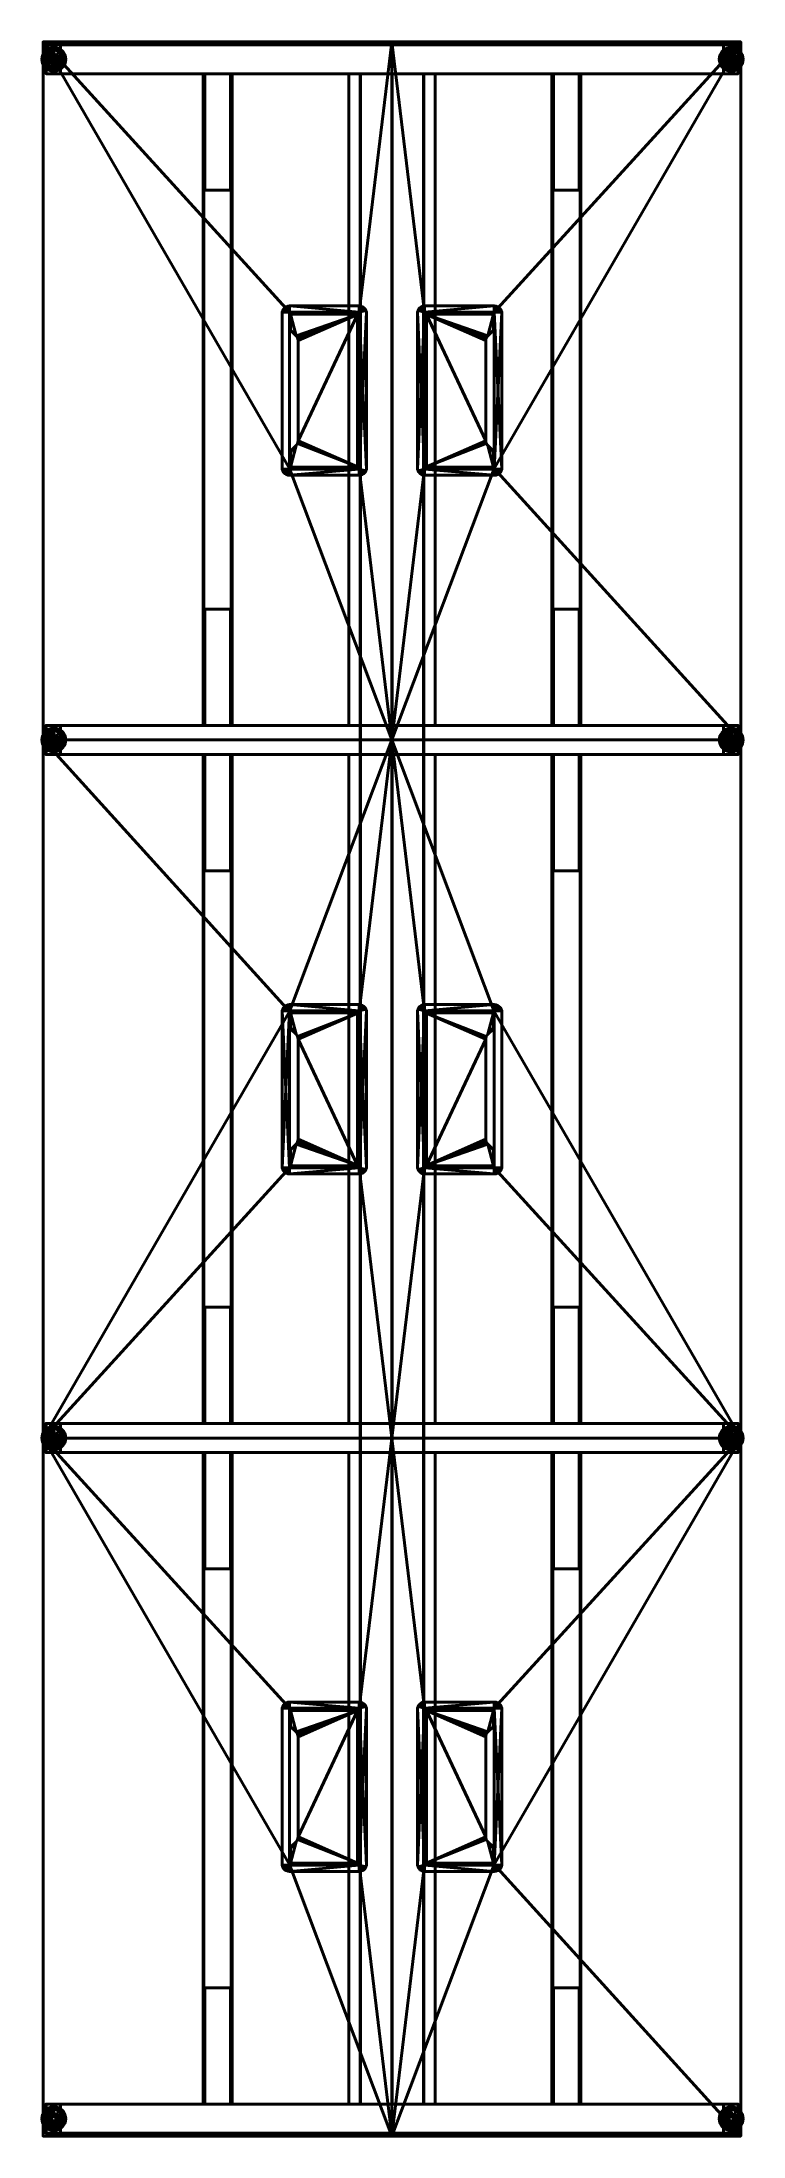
# Model space of a CAD drawing. Header units: millimetres. Extents: x -602 to 604, y -1000 to 2600.
import ezdxf

# ---------------------------------------------------------------- set-up
doc = ezdxf.new("R2010")
doc.units = ezdxf.units.MM
doc.layers.add('I-FURN', color=7, linetype='Continuous', lineweight=40)
doc.layers.add('I-FURN-PNLS', color=7, linetype='Continuous', lineweight=40)

# ---------------------------------------------------------------- blocks, each defined once
blk = doc.blocks.new('Tapa de caja tomas - Tapa de caja tomas-310922-Vista 1')
at = {"layer": 'I-FURN-PNLS', "color": 250, "true_color": 0x1d1d1d}
mesh = blk.add_polyface(dxfattribs=at)
corners = [(72.4, -134.5, 694.1), (72.4, 135.6, 694.1), (71.5, 138.4, 694.1), (69.9, 141, 694.1), (67.8, 143.1, 694.1), (65.3, 144.7, 694.1), (62.5, 145.7, 694.1), (59.5, 146, 694.1), (-60.3, 146, 694.1), (-63.2, 145.7, 694.1), (-65.9, 144.7, 694.1), (-68.3, 143, 694.1), (-70.3, 140.9, 694.1), (-71.7, 138.4, 694.1), (-72.4, 135.6, 694.1), (-72.4, -134.5, 694.1), (-71.7, -137.3, 694.1), (-70.3, -139.9, 694.1), (-68.3, -142, 694.1), (-65.9, -143.6, 694.1), (-63.2, -144.6, 694.1), (-60.3, -145, 694.1), (59.5, -145, 694.1), (62.5, -144.6, 694.1), (65.3, -143.6, 694.1), (67.8, -142, 694.1), (69.9, -139.9, 694.1), (71.5, -137.4, 694.1), (-60.3, -134.5, 694.1), (-60.3, 135.6, 694.1), (59.5, 135.6, 694.1), (59.5, -134.5, 694.1)]
mesh.append_faces([[corners[k] for k in face] for face in [(9, 29, 8)]], dxfattribs={"vtx0": -1, "vtx1": -1, "color": 250})
mesh.append_faces([[corners[k] for k in face] for face in [(22, 31, 28), (30, 4, 5), (29, 13, 14, 28)]], dxfattribs={"vtx0": -1, "vtx2": -1, "color": 250})
mesh.append_faces([[corners[k] for k in face] for face in [(31, 24, 25, 26), (28, 20, 21, 22), (28, 16, 17, 18), (30, 5, 6, 7), (29, 9, 10, 11)]], dxfattribs={"vtx0": -1, "vtx3": -1, "color": 250})
mesh.append_faces([[corners[k] for k in face] for face in [(23, 24, 31, 22), (27, 0, 31, 26), (0, 1, 31), (19, 20, 28, 18), (15, 16, 28, 14), (3, 4, 30, 2), (12, 13, 29, 11)]], dxfattribs={"vtx1": -1, "vtx2": -1, "color": 250})
mesh.append_faces([[corners[k] for k in face] for face in [(1, 2, 30, 31), (29, 30, 7, 8)]], dxfattribs={"vtx1": -1, "vtx3": -1, "color": 250})
mesh = blk.add_polyface(dxfattribs=at)
corners = [(72.4, -134.5, 693.1), (71.5, -137.4, 693.1), (69.9, -139.9, 693.1), (67.8, -142, 693.1), (65.3, -143.6, 693.1), (62.5, -144.6, 693.1), (59.5, -145, 693.1), (-60.3, -145, 693.1), (-63.2, -144.6, 693.1), (-65.9, -143.6, 693.1), (-68.3, -142, 693.1), (-70.3, -139.9, 693.1), (-71.7, -137.3, 693.1), (-72.4, -134.5, 693.1), (-72.4, 135.6, 693.1), (-71.7, 138.4, 693.1), (-70.3, 140.9, 693.1), (-68.3, 143, 693.1), (-65.9, 144.7, 693.1), (-63.2, 145.7, 693.1), (-60.3, 146, 693.1), (59.5, 146, 693.1), (62.5, 145.7, 693.1), (65.3, 144.7, 693.1), (67.8, 143.1, 693.1), (69.9, 141, 693.1), (71.5, 138.4, 693.1), (72.4, 135.6, 693.1), (-60.3, -134.5, 693.1), (59.5, -134.5, 693.1), (59.5, 135.6, 693.1), (-60.3, 135.6, 693.1)]
mesh.append_faces([[corners[k] for k in face] for face in [(8, 28, 7)]], dxfattribs={"vtx0": -1, "vtx1": -1, "color": 250})
mesh.append_faces([[corners[k] for k in face] for face in [(21, 30, 31), (29, 3, 4), (28, 12, 13, 31)]], dxfattribs={"vtx0": -1, "vtx2": -1, "color": 250})
mesh.append_faces([[corners[k] for k in face] for face in [(30, 23, 24, 25), (31, 19, 20, 21), (31, 15, 16, 17), (29, 4, 5, 6), (28, 8, 9, 10)]], dxfattribs={"vtx0": -1, "vtx3": -1, "color": 250})
mesh.append_faces([[corners[k] for k in face] for face in [(22, 23, 30, 21), (26, 27, 30, 25), (27, 0, 30), (18, 19, 31, 17), (14, 15, 31, 13), (2, 3, 29, 1), (11, 12, 28, 10)]], dxfattribs={"vtx1": -1, "vtx2": -1, "color": 250})
mesh.append_faces([[corners[k] for k in face] for face in [(0, 1, 29, 30), (28, 29, 6, 7)]], dxfattribs={"vtx1": -1, "vtx3": -1, "color": 250})
mesh = blk.add_polyface(dxfattribs=at)
corners = [(-72.4, 135.6, 694.1), (-71.7, 138.4, 694.1), (-70.3, 140.9, 694.1), (-68.3, 143, 694.1), (-65.9, 144.7, 694.1), (-63.2, 145.7, 694.1), (-60.3, 146, 694.1), (-60.3, 146, 693.1), (-63.2, 145.7, 693.1), (-65.9, 144.7, 693.1), (-68.3, 143, 693.1), (-70.3, 140.9, 693.1), (-71.7, 138.4, 693.1), (-72.4, 135.6, 693.1)]
mesh.append_faces([[corners[k] for k in face] for face in [(7, 8, 5, 6), (0, 1, 12, 13)]], dxfattribs={"vtx1": -1, "color": 250})
mesh.append_faces([[corners[k] for k in face] for face in [(8, 9, 4, 5), (3, 4, 9, 10), (10, 11, 2, 3), (11, 12, 1, 2)]], dxfattribs={"vtx1": -1, "vtx3": -1, "color": 250})
mesh = blk.add_polyface(dxfattribs=at)
corners = [(-60.3, 146, 694.1), (59.5, 146, 694.1), (59.5, 146, 693.1), (-60.3, 146, 693.1)]
mesh.append_faces([[corners[k] for k in face] for face in [(3, 0, 1, 2)]], dxfattribs={"color": 250})
mesh = blk.add_polyface(dxfattribs=at)
corners = [(59.5, 146, 694.1), (62.5, 145.7, 694.1), (65.3, 144.7, 694.1), (67.8, 143.1, 694.1), (69.9, 141, 694.1), (71.5, 138.4, 694.1), (72.4, 135.6, 694.1), (72.4, 135.6, 693.1), (71.5, 138.4, 693.1), (69.9, 141, 693.1), (67.8, 143.1, 693.1), (65.3, 144.7, 693.1), (62.5, 145.7, 693.1), (59.5, 146, 693.1)]
mesh.append_faces([[corners[k] for k in face] for face in [(7, 8, 5, 6), (0, 1, 12, 13)]], dxfattribs={"vtx1": -1, "color": 250})
mesh.append_faces([[corners[k] for k in face] for face in [(8, 9, 4, 5), (3, 4, 9, 10), (10, 11, 2, 3), (11, 12, 1, 2)]], dxfattribs={"vtx1": -1, "vtx3": -1, "color": 250})
mesh = blk.add_polyface(dxfattribs=at)
corners = [(-72.4, -134.5, 694.1), (-72.4, 135.6, 694.1), (-72.4, 135.6, 693.1), (-72.4, -134.5, 693.1)]
mesh.append_faces([[corners[k] for k in face] for face in [(3, 0, 1, 2)]], dxfattribs={"color": 250})
mesh = blk.add_polyface(dxfattribs=at)
corners = [(-60.3, 135.6, 694.1), (-60.3, -134.5, 694.1), (-60.3, -134.5, 693.1), (-60.3, 135.6, 693.1)]
mesh.append_faces([[corners[k] for k in face] for face in [(0, 1, 2, 3)]], dxfattribs={"color": 250})
mesh = blk.add_polyface(dxfattribs=at)
corners = [(59.5, 135.6, 694.1), (-60.3, 135.6, 694.1), (-60.3, 135.6, 693.1), (59.5, 135.6, 693.1)]
mesh.append_faces([[corners[k] for k in face] for face in [(0, 1, 2, 3)]], dxfattribs={"color": 250})
mesh = blk.add_polyface(dxfattribs=at)
corners = [(-58.8, 131.4, 692.1), (-58.3, 131.4, 693.3), (-57.1, 131.4, 693.8), (-57.1, 131.4, 693.1), (-57.8, 131.4, 692.8), (-58.1, 131.4, 692.1)]
mesh.append_faces([[corners[k] for k in face] for face in [(2, 3, 4, 1)]], dxfattribs={"vtx2": -1, "color": 250})
mesh.append_faces([[corners[k] for k in face] for face in [(4, 5, 0, 1)]], dxfattribs={"vtx3": -1, "color": 250})
mesh = blk.add_polyface(dxfattribs=at)
corners = [(-57.1, 131.4, 693.8), (-58.3, 131.4, 693.3), (-58.8, 131.4, 692.1), (-58.8, -130.6, 692.1), (-58.3, -130.6, 693.3), (-57.1, -130.6, 693.8)]
mesh.append_faces([[corners[k] for k in face] for face in [(5, 0, 1, 4), (2, 3, 4, 1)]], dxfattribs={"vtx2": -1, "color": 250})
mesh = blk.add_polyface(dxfattribs=at)
corners = [(-58.1, 130.4, 688.3), (-58.8, 130.4, 688.3), (-58.8, 131.1, 688.6), (-58.8, 131.4, 689.3), (-58.1, 131.4, 689.3), (-58.1, 131.1, 688.6)]
mesh.append_faces([[corners[k] for k in face] for face in [(3, 4, 5, 2), (0, 1, 2, 5)]], dxfattribs={"vtx2": -1, "color": 250})
mesh = blk.add_polyface(dxfattribs=at)
corners = [(-58.8, 131.4, 689.3), (-58.8, 131.1, 688.6), (-58.8, 130.4, 688.3), (-58.8, -129.6, 688.3), (-58.8, -130.3, 688.6), (-58.8, -130.6, 689.3), (-58.8, -130.6, 692.1), (-58.8, 131.4, 692.1)]
mesh.append_faces([[corners[k] for k in face] for face in [(7, 2, 3, 6)]], dxfattribs={"vtx0": -1, "vtx2": -1, "color": 250})
mesh.append_faces([[corners[k] for k in face] for face in [(0, 1, 2, 7)]], dxfattribs={"vtx2": -1, "color": 250})
mesh.append_faces([[corners[k] for k in face] for face in [(3, 4, 5, 6)]], dxfattribs={"vtx3": -1, "color": 250})
mesh = blk.add_polyface(dxfattribs=at)
corners = [(-58.1, 131.4, 692.1), (-58.1, 131.4, 689.3), (-58.8, 131.4, 689.3), (-58.8, 131.4, 692.1)]
mesh.append_faces([[corners[k] for k in face] for face in [(2, 3, 0, 1)]], dxfattribs={"color": 250})
mesh = blk.add_polyface(dxfattribs=at)
corners = [(-58.1, -129.6, 688.3), (-58.8, -129.6, 688.3), (-58.8, 130.4, 688.3), (-58.1, 130.4, 688.3)]
mesh.append_faces([[corners[k] for k in face] for face in [(1, 2, 3, 0)]], dxfattribs={"color": 250})
mesh = blk.add_polyface(dxfattribs=at)
corners = [(-57.1, -130.6, 693.1), (-57.8, -130.6, 692.8), (-58.1, -130.6, 692.1), (-58.1, 131.4, 692.1), (-57.8, 131.4, 692.8), (-57.1, 131.4, 693.1)]
mesh.append_faces([[corners[k] for k in face] for face in [(4, 5, 0, 1), (1, 2, 3, 4)]], dxfattribs={"vtx3": -1, "color": 250})
mesh = blk.add_polyface(dxfattribs=at)
corners = [(-58.1, -130.6, 692.1), (-58.1, -130.6, 689.3), (-58.1, -130.3, 688.6), (-58.1, -129.6, 688.3), (-58.1, 130.4, 688.3), (-58.1, 131.1, 688.6), (-58.1, 131.4, 689.3), (-58.1, 131.4, 692.1)]
mesh.append_faces([[corners[k] for k in face] for face in [(3, 4, 7, 0)]], dxfattribs={"vtx1": -1, "vtx3": -1, "color": 250})
mesh.append_faces([[corners[k] for k in face] for face in [(1, 2, 3, 0)]], dxfattribs={"vtx2": -1, "color": 250})
mesh.append_faces([[corners[k] for k in face] for face in [(4, 5, 6, 7)]], dxfattribs={"vtx3": -1, "color": 250})
mesh = blk.add_polyface(dxfattribs=at)
corners = [(-57.1, 131.8, 693.8), (-57.1, 133, 693.3), (-57.1, 133.5, 692.1), (-57.1, 132.8, 692.1), (-57.1, 132.5, 692.8), (-57.1, 131.8, 693.1), (-57.1, 131.8, 693.3), (-57.1, 131.8, 693.5), (-57.1, 131.8, 693.7)]
mesh.append_faces([[corners[k] for k in face] for face in [(4, 2, 3), (1, 7, 8, 0)]], dxfattribs={"vtx0": -1, "color": 250})
mesh.append_faces([[corners[k] for k in face] for face in [(1, 2, 4, 7)]], dxfattribs={"vtx1": -1, "vtx2": -1, "vtx3": -1, "color": 250})
mesh.append_faces([[corners[k] for k in face] for face in [(4, 5, 6, 7)]], dxfattribs={"vtx3": -1, "color": 250})
mesh = blk.add_polyface(dxfattribs=at)
corners = [(-57.1, 131.8, 693.8), (57.9, 131.8, 693.8), (57.9, 133, 693.3), (57.9, 133.5, 692.1), (-57.1, 133.5, 692.1), (-57.1, 133, 693.3)]
mesh.append_faces([[corners[k] for k in face] for face in [(0, 1, 2, 5), (3, 4, 5, 2)]], dxfattribs={"vtx2": -1, "color": 250})
mesh = blk.add_polyface(dxfattribs=at)
corners = [(-57.1, 132.8, 678.4), (-57.1, 133.5, 678.4), (-56.1, 133.5, 676.1), (-53.7, 133.5, 675.4), (-53.7, 132.8, 675.4), (-56.1, 132.8, 676.1)]
mesh.append_faces([[corners[k] for k in face] for face in [(3, 4, 5, 2), (0, 1, 2, 5)]], dxfattribs={"vtx2": -1, "color": 250})
mesh = blk.add_polyface(dxfattribs=at)
corners = [(57.9, 133.5, 690.5), (57.2, 133.5, 688.5), (55.3, 133.5, 687.5), (-53.7, 133.5, 675.4), (-56.1, 133.5, 676.1), (-57.1, 133.5, 678.4), (-57.1, 133.5, 692.1), (57.9, 133.5, 692.1), (-43.7, 133.5, 685), (-46.8, 133.5, 688.2), (-50, 133.5, 685), (-46.8, 133.5, 681.9)]
mesh.append_faces([[corners[k] for k in face] for face in [(2, 7, 0, 1)]], dxfattribs={"vtx0": -1, "color": 250})
mesh.append_faces([[corners[k] for k in face] for face in [(6, 9, 10, 5), (9, 6, 7), (3, 10, 11), (11, 2, 3), (7, 8, 9)]], dxfattribs={"vtx0": -1, "vtx2": -1, "color": 250})
mesh.append_faces([[corners[k] for k in face] for face in [(2, 11, 8, 7)]], dxfattribs={"vtx0": -1, "vtx2": -1, "vtx3": -1, "color": 250})
mesh.append_faces([[corners[k] for k in face] for face in [(3, 4, 5, 10)]], dxfattribs={"vtx2": -1, "vtx3": -1, "color": 250})
mesh = blk.add_polyface(dxfattribs=at)
corners = [(-57.1, 133.5, 692.1), (-57.1, 133.5, 678.4), (-57.1, 132.8, 678.4), (-57.1, 132.8, 692.1)]
mesh.append_faces([[corners[k] for k in face] for face in [(0, 1, 2, 3)]], dxfattribs={"color": 250})
mesh = blk.add_polyface(dxfattribs=at)
corners = [(-57.1, 132.8, 692.1), (57.9, 132.8, 692.1), (57.9, 132.5, 692.8), (57.9, 131.8, 693.1), (-57.1, 131.8, 693.1), (-57.1, 132.5, 692.8)]
mesh.append_faces([[corners[k] for k in face] for face in [(2, 3, 4, 5), (5, 0, 1, 2)]], dxfattribs={"vtx3": -1, "color": 250})
mesh = blk.add_polyface(dxfattribs=at)
corners = [(-57.1, 132.8, 692.1), (-57.1, 132.8, 678.4), (-56.1, 132.8, 676.1), (-53.7, 132.8, 675.4), (55.3, 132.8, 687.5), (57.2, 132.8, 688.5), (57.9, 132.8, 690.5), (57.9, 132.8, 692.1), (-50, 132.8, 685), (-46.8, 132.8, 688.2), (-43.7, 132.8, 685), (-46.8, 132.8, 681.9)]
mesh.append_faces([[corners[k] for k in face] for face in [(3, 11, 8, 1)]], dxfattribs={"vtx0": -1, "vtx2": -1, "vtx3": -1, "color": 250})
mesh.append_faces([[corners[k] for k in face] for face in [(2, 3, 1), (6, 7, 4, 5)]], dxfattribs={"vtx1": -1, "color": 250})
mesh.append_faces([[corners[k] for k in face] for face in [(7, 0, 9), (3, 4, 11), (9, 10, 7)]], dxfattribs={"vtx1": -1, "vtx2": -1, "color": 250})
mesh.append_faces([[corners[k] for k in face] for face in [(10, 11, 4, 7)]], dxfattribs={"vtx1": -1, "vtx2": -1, "vtx3": -1, "color": 250})
mesh.append_faces([[corners[k] for k in face] for face in [(8, 9, 0, 1)]], dxfattribs={"vtx1": -1, "vtx3": -1, "color": 250})
mesh = blk.add_polyface(dxfattribs=at)
corners = [(-57.1, 131.8, 693.1), (57.9, 131.8, 693.1), (57.9, 106, 693.1), (57.6, 104.5, 693.1), (56.7, 103.2, 693.1), (48.4, 94.9, 693.1), (45.8, 91, 693.1), (44.9, 86.5, 693.1), (44.9, -85.6, 693.1), (45.8, -90.2, 693.1), (48.4, -94.1, 693.1), (56.7, -102.4, 693.1), (57.6, -103.7, 693.1), (57.9, -105.2, 693.1), (57.9, -131, 693.1), (-57.1, -131, 693.1), (-57.1, -130.6, 693.1), (-57.1, 131.4, 693.1)]
mesh.append_faces([[corners[k] for k in face] for face in [(6, 17, 5)]], dxfattribs={"vtx0": -1, "vtx1": -1, "color": 250})
mesh.append_faces([[corners[k] for k in face] for face in [(10, 14, 16, 9)]], dxfattribs={"vtx0": -1, "vtx1": -1, "vtx2": -1, "color": 250})
mesh.append_faces([[corners[k] for k in face] for face in [(17, 6, 7), (17, 7, 8), (2, 4, 5, 1)]], dxfattribs={"vtx0": -1, "vtx2": -1, "color": 250})
mesh.append_faces([[corners[k] for k in face] for face in [(3, 4, 2)]], dxfattribs={"vtx1": -1, "color": 250})
mesh.append_faces([[corners[k] for k in face] for face in [(13, 14, 10)]], dxfattribs={"vtx1": -1, "vtx2": -1, "color": 250})
mesh.append_faces([[corners[k] for k in face] for face in [(8, 9, 16, 17)]], dxfattribs={"vtx1": -1, "vtx3": -1, "color": 250})
mesh.append_faces([[corners[k] for k in face] for face in [(14, 15, 16), (11, 12, 13, 10)]], dxfattribs={"vtx2": -1, "color": 250})
mesh.append_faces([[corners[k] for k in face] for face in [(17, 0, 1, 5)]], dxfattribs={"vtx2": -1, "vtx3": -1, "color": 250})
mesh = blk.add_polyface(dxfattribs=at)
corners = [(-57.1, 131.4, 693.1), (-57.1, 131.4, 693.8), (-57.1, 131.8, 693.8), (-57.1, 131.8, 693.7), (-57.1, 131.8, 693.5), (-57.1, 131.8, 693.3), (-57.1, 131.8, 693.1)]
mesh.append_faces([[corners[k] for k in face] for face in [(1, 4, 0)]], dxfattribs={"vtx0": -1, "vtx1": -1, "color": 250})
mesh.append_faces([[corners[k] for k in face] for face in [(3, 4, 1, 2)]], dxfattribs={"vtx1": -1, "color": 250})
mesh.append_faces([[corners[k] for k in face] for face in [(5, 6, 0, 4)]], dxfattribs={"vtx2": -1, "color": 250})
mesh = blk.add_polyface(dxfattribs=at)
corners = [(-57.1, -130.6, 693.8), (-57.1, -131, 693.8), (57.9, -131, 693.8), (57.9, -105.2, 693.8), (57.6, -103.7, 693.8), (56.7, -102.4, 693.8), (48.4, -94.1, 693.8), (45.8, -90.2, 693.8), (44.9, -85.6, 693.8), (44.9, 86.5, 693.8), (45.8, 91, 693.8), (48.4, 94.9, 693.8), (56.7, 103.2, 693.8), (57.6, 104.5, 693.8), (57.9, 106, 693.8), (57.9, 131.8, 693.8), (-57.1, 131.8, 693.8), (-57.1, 131.4, 693.8)]
mesh.append_faces([[corners[k] for k in face] for face in [(14, 12, 13)]], dxfattribs={"vtx0": -1, "color": 250})
mesh.append_faces([[corners[k] for k in face] for face in [(0, 2, 6, 7)]], dxfattribs={"vtx0": -1, "vtx1": -1, "vtx3": -1, "color": 250})
mesh.append_faces([[corners[k] for k in face] for face in [(0, 7, 8), (6, 2, 3)]], dxfattribs={"vtx0": -1, "vtx2": -1, "color": 250})
mesh.append_faces([[corners[k] for k in face] for face in [(17, 10, 11, 15)]], dxfattribs={"vtx0": -1, "vtx2": -1, "vtx3": -1, "color": 250})
mesh.append_faces([[corners[k] for k in face] for face in [(9, 10, 17)]], dxfattribs={"vtx1": -1, "vtx2": -1, "color": 250})
mesh.append_faces([[corners[k] for k in face] for face in [(8, 9, 17, 0), (11, 12, 14, 15)]], dxfattribs={"vtx1": -1, "vtx3": -1, "color": 250})
mesh.append_faces([[corners[k] for k in face] for face in [(0, 1, 2), (15, 16, 17)]], dxfattribs={"vtx2": -1, "color": 250})
mesh.append_faces([[corners[k] for k in face] for face in [(3, 4, 5, 6)]], dxfattribs={"vtx3": -1, "color": 250})
mesh = blk.add_polyface(dxfattribs=at)
corners = [(-53.7, 132.8, 675.4), (-53.7, 133.5, 675.4), (55.3, 133.5, 687.5), (55.3, 132.8, 687.5)]
mesh.append_faces([[corners[k] for k in face] for face in [(1, 2, 3, 0)]], dxfattribs={"color": 250})
mesh = blk.add_polyface(dxfattribs=at)
corners = [(-43.7, 133.5, 685), (-43.7, 133.4, 685), (-43.7, 133.2, 685), (-43.7, 133, 685), (-43.7, 132.8, 685), (-46.8, 132.8, 688.2), (-50, 132.8, 685), (-50, 133, 685), (-50, 133.2, 685), (-50, 133.4, 685), (-50, 133.5, 685), (-46.8, 133.5, 688.2)]
mesh.append_faces([[corners[k] for k in face] for face in [(1, 11, 0)]], dxfattribs={"vtx0": -1, "color": 250})
mesh.append_faces([[corners[k] for k in face] for face in [(5, 8, 11), (2, 5, 11, 1)]], dxfattribs={"vtx0": -1, "vtx1": -1, "vtx2": -1, "color": 250})
mesh.append_faces([[corners[k] for k in face] for face in [(7, 8, 5, 6)]], dxfattribs={"vtx1": -1, "color": 250})
mesh.append_faces([[corners[k] for k in face] for face in [(9, 10, 11, 8), (3, 4, 5, 2)]], dxfattribs={"vtx2": -1, "color": 250})
mesh = blk.add_polyface(dxfattribs=at)
corners = [(-50, 132.8, 685), (-46.8, 132.8, 681.9), (-43.7, 132.8, 685), (-43.7, 133, 685), (-43.7, 133.2, 685), (-43.7, 133.4, 685), (-43.7, 133.5, 685), (-46.8, 133.5, 681.9), (-50, 133.5, 685), (-50, 133.4, 685), (-50, 133.2, 685), (-50, 133, 685)]
mesh.append_faces([[corners[k] for k in face] for face in [(1, 7, 10)]], dxfattribs={"vtx0": -1, "vtx1": -1, "vtx2": -1, "color": 250})
mesh.append_faces([[corners[k] for k in face] for face in [(4, 5, 7, 1)]], dxfattribs={"vtx1": -1, "vtx2": -1, "vtx3": -1, "color": 250})
mesh.append_faces([[corners[k] for k in face] for face in [(5, 6, 7), (11, 0, 1, 10)]], dxfattribs={"vtx2": -1, "color": 250})
mesh.append_faces([[corners[k] for k in face] for face in [(1, 2, 3, 4), (7, 8, 9, 10)]], dxfattribs={"vtx3": -1, "color": 250})
mesh = blk.add_polyface(dxfattribs=at)
corners = [(55.3, 132.8, 687.5), (55.3, 133.5, 687.5), (57.2, 133.5, 688.5), (57.9, 133.5, 690.5), (57.9, 132.8, 690.5), (57.2, 132.8, 688.5)]
mesh.append_faces([[corners[k] for k in face] for face in [(3, 4, 5, 2), (0, 1, 2, 5)]], dxfattribs={"vtx2": -1, "color": 250})
mesh = blk.add_polyface(dxfattribs=at)
corners = [(57.9, 133.5, 692.1), (57.9, 133, 693.3), (57.9, 131.8, 693.8), (57.9, 131.8, 693.7), (57.9, 131.8, 693.5), (57.9, 131.8, 693.3), (57.9, 131.8, 693.1), (57.9, 132.5, 692.8), (57.9, 132.8, 692.1)]
mesh.append_faces([[corners[k] for k in face] for face in [(7, 4, 5, 6)]], dxfattribs={"vtx0": -1, "color": 250})
mesh.append_faces([[corners[k] for k in face] for face in [(1, 4, 7, 0)]], dxfattribs={"vtx0": -1, "vtx1": -1, "vtx2": -1, "color": 250})
mesh.append_faces([[corners[k] for k in face] for face in [(3, 4, 1, 2), (8, 0, 7)]], dxfattribs={"vtx1": -1, "color": 250})
mesh = blk.add_polyface(dxfattribs=at)
corners = [(57.9, 132.8, 692.1), (57.9, 132.8, 690.5), (57.9, 133.5, 690.5), (57.9, 133.5, 692.1)]
mesh.append_faces([[corners[k] for k in face] for face in [(2, 3, 0, 1)]], dxfattribs={"color": 250})
mesh = blk.add_polyface(dxfattribs=at)
corners = [(57.9, 106, 693.8), (57.9, 106, 693.1), (57.9, 131.8, 693.1), (57.9, 131.8, 693.3), (57.9, 131.8, 693.5), (57.9, 131.8, 693.7), (57.9, 131.8, 693.8)]
mesh.append_faces([[corners[k] for k in face] for face in [(0, 5, 6)]], dxfattribs={"vtx0": -1, "color": 250})
mesh.append_faces([[corners[k] for k in face] for face in [(3, 4, 1, 2)]], dxfattribs={"vtx1": -1, "color": 250})
mesh.append_faces([[corners[k] for k in face] for face in [(0, 1, 4, 5)]], dxfattribs={"vtx1": -1, "vtx3": -1, "color": 250})
mesh = blk.add_polyface(dxfattribs=at)
corners = [(59.5, -134.5, 694.1), (59.5, 135.6, 694.1), (59.5, 135.6, 693.1), (59.5, -134.5, 693.1)]
mesh.append_faces([[corners[k] for k in face] for face in [(0, 1, 2, 3)]], dxfattribs={"color": 250})
mesh = blk.add_polyface(dxfattribs=at)
corners = [(72.4, 135.6, 694.1), (72.4, -134.5, 694.1), (72.4, -134.5, 693.1), (72.4, 135.6, 693.1)]
mesh.append_faces([[corners[k] for k in face] for face in [(3, 0, 1, 2)]], dxfattribs={"color": 250})
mesh = blk.add_polyface(dxfattribs=at)
corners = [(48.4, 94.9, 693.1), (48.4, 94.9, 693.8), (45.8, 91, 693.8), (44.9, 86.5, 693.8), (44.9, 86.5, 693.1), (45.8, 91, 693.1)]
mesh.append_faces([[corners[k] for k in face] for face in [(5, 0, 1, 2), (2, 3, 4, 5)]], dxfattribs={"vtx3": -1, "color": 250})
mesh = blk.add_polyface(dxfattribs=at)
corners = [(44.9, 86.5, 693.1), (44.9, 86.5, 693.8), (44.9, -85.6, 693.8), (44.9, -85.6, 693.1)]
mesh.append_faces([[corners[k] for k in face] for face in [(1, 2, 3, 0)]], dxfattribs={"color": 250})
mesh = blk.add_polyface(dxfattribs=at)
corners = [(56.7, 103.2, 693.1), (56.7, 103.2, 693.8), (48.4, 94.9, 693.8), (48.4, 94.9, 693.1)]
mesh.append_faces([[corners[k] for k in face] for face in [(2, 3, 0, 1)]], dxfattribs={"color": 250})
mesh = blk.add_polyface(dxfattribs=at)
corners = [(57.9, 106, 693.1), (57.9, 106, 693.8), (57.6, 104.5, 693.8), (56.7, 103.2, 693.8), (56.7, 103.2, 693.1), (57.6, 104.5, 693.1)]
mesh.append_faces([[corners[k] for k in face] for face in [(2, 3, 4, 5), (5, 0, 1, 2)]], dxfattribs={"vtx3": -1, "color": 250})
mesh = blk.add_polyface(dxfattribs=at)
corners = [(44.9, -85.6, 693.1), (44.9, -85.6, 693.8), (45.8, -90.2, 693.8), (48.4, -94.1, 693.8), (48.4, -94.1, 693.1), (45.8, -90.2, 693.1)]
mesh.append_faces([[corners[k] for k in face] for face in [(0, 1, 2, 5), (3, 4, 5, 2)]], dxfattribs={"vtx2": -1, "color": 250})
mesh = blk.add_polyface(dxfattribs=at)
corners = [(48.4, -94.1, 693.1), (48.4, -94.1, 693.8), (56.7, -102.4, 693.8), (56.7, -102.4, 693.1)]
mesh.append_faces([[corners[k] for k in face] for face in [(2, 3, 0, 1)]], dxfattribs={"color": 250})
mesh = blk.add_polyface(dxfattribs=at)
corners = [(56.7, -102.4, 693.1), (56.7, -102.4, 693.8), (57.6, -103.7, 693.8), (57.9, -105.2, 693.8), (57.9, -105.2, 693.1), (57.6, -103.7, 693.1)]
mesh.append_faces([[corners[k] for k in face] for face in [(3, 4, 5, 2), (0, 1, 2, 5)]], dxfattribs={"vtx2": -1, "color": 250})
mesh = blk.add_polyface(dxfattribs=at)
corners = [(57.9, -131, 693.1), (57.9, -105.2, 693.1), (57.9, -105.2, 693.8), (57.9, -131, 693.8), (57.9, -131, 693.7), (57.9, -131, 693.5), (57.9, -131, 693.3)]
mesh.append_faces([[corners[k] for k in face] for face in [(2, 5, 1)]], dxfattribs={"vtx0": -1, "vtx1": -1, "color": 250})
mesh.append_faces([[corners[k] for k in face] for face in [(4, 5, 2, 3)]], dxfattribs={"vtx1": -1, "color": 250})
mesh.append_faces([[corners[k] for k in face] for face in [(6, 0, 1, 5)]], dxfattribs={"vtx2": -1, "color": 250})
mesh = blk.add_polyface(dxfattribs=at)
corners = [(-60.3, -145, 694.1), (-63.2, -144.6, 694.1), (-65.9, -143.6, 694.1), (-68.3, -142, 694.1), (-70.3, -139.9, 694.1), (-71.7, -137.3, 694.1), (-72.4, -134.5, 694.1), (-72.4, -134.5, 693.1), (-71.7, -137.3, 693.1), (-70.3, -139.9, 693.1), (-68.3, -142, 693.1), (-65.9, -143.6, 693.1), (-63.2, -144.6, 693.1), (-60.3, -145, 693.1)]
mesh.append_faces([[corners[k] for k in face] for face in [(7, 8, 5, 6), (0, 1, 12, 13)]], dxfattribs={"vtx1": -1, "color": 250})
mesh.append_faces([[corners[k] for k in face] for face in [(8, 9, 4, 5), (3, 4, 9, 10), (10, 11, 2, 3), (11, 12, 1, 2)]], dxfattribs={"vtx1": -1, "vtx3": -1, "color": 250})
mesh = blk.add_polyface(dxfattribs=at)
corners = [(-60.3, -134.5, 694.1), (59.5, -134.5, 694.1), (59.5, -134.5, 693.1), (-60.3, -134.5, 693.1)]
mesh.append_faces([[corners[k] for k in face] for face in [(0, 1, 2, 3)]], dxfattribs={"color": 250})
mesh = blk.add_polyface(dxfattribs=at)
corners = [(-58.1, -130.6, 689.3), (-58.8, -130.6, 689.3), (-58.8, -130.3, 688.6), (-58.8, -129.6, 688.3), (-58.1, -129.6, 688.3), (-58.1, -130.3, 688.6)]
mesh.append_faces([[corners[k] for k in face] for face in [(2, 3, 4, 5), (5, 0, 1, 2)]], dxfattribs={"vtx3": -1, "color": 250})
mesh = blk.add_polyface(dxfattribs=at)
corners = [(-57.1, -130.6, 693.1), (-57.1, -130.6, 693.8), (-58.3, -130.6, 693.3), (-58.8, -130.6, 692.1), (-58.1, -130.6, 692.1), (-57.8, -130.6, 692.8)]
mesh.append_faces([[corners[k] for k in face] for face in [(3, 4, 5, 2)]], dxfattribs={"vtx2": -1, "color": 250})
mesh.append_faces([[corners[k] for k in face] for face in [(5, 0, 1, 2)]], dxfattribs={"vtx3": -1, "color": 250})
mesh = blk.add_polyface(dxfattribs=at)
corners = [(-58.8, -130.6, 692.1), (-58.8, -130.6, 689.3), (-58.1, -130.6, 689.3), (-58.1, -130.6, 692.1)]
mesh.append_faces([[corners[k] for k in face] for face in [(0, 1, 2, 3)]], dxfattribs={"color": 250})
mesh = blk.add_polyface(dxfattribs=at)
corners = [(-57.1, -131, 693.8), (-57.1, -130.6, 693.8), (-57.1, -130.6, 693.1), (-57.1, -131, 693.1), (-57.1, -131, 693.3), (-57.1, -131, 693.5), (-57.1, -131, 693.7)]
mesh.append_faces([[corners[k] for k in face] for face in [(1, 6, 0)]], dxfattribs={"vtx0": -1, "color": 250})
mesh.append_faces([[corners[k] for k in face] for face in [(4, 5, 2, 3)]], dxfattribs={"vtx1": -1, "color": 250})
mesh.append_faces([[corners[k] for k in face] for face in [(1, 2, 5, 6)]], dxfattribs={"vtx1": -1, "vtx3": -1, "color": 250})
mesh = blk.add_polyface(dxfattribs=at)
corners = [(-57.1, -132.7, 692.1), (-57.1, -132.2, 693.3), (-57.1, -131, 693.8), (-57.1, -131, 693.7), (-57.1, -131, 693.5), (-57.1, -131, 693.3), (-57.1, -131, 693.1), (-57.1, -131.7, 692.8), (-57.1, -132, 692.1)]
mesh.append_faces([[corners[k] for k in face] for face in [(7, 4, 5, 6)]], dxfattribs={"vtx0": -1, "color": 250})
mesh.append_faces([[corners[k] for k in face] for face in [(1, 4, 7, 0)]], dxfattribs={"vtx0": -1, "vtx1": -1, "vtx2": -1, "color": 250})
mesh.append_faces([[corners[k] for k in face] for face in [(3, 4, 1, 2), (8, 0, 7)]], dxfattribs={"vtx1": -1, "color": 250})
mesh = blk.add_polyface(dxfattribs=at)
corners = [(-57.1, -132.7, 692.1), (57.9, -132.7, 692.1), (57.9, -132.2, 693.3), (57.9, -131, 693.8), (-57.1, -131, 693.8), (-57.1, -132.2, 693.3)]
mesh.append_faces([[corners[k] for k in face] for face in [(3, 4, 5, 2), (0, 1, 2, 5)]], dxfattribs={"vtx2": -1, "color": 250})
mesh = blk.add_polyface(dxfattribs=at)
corners = [(-57.1, -131, 693.1), (57.9, -131, 693.1), (57.9, -131.7, 692.8), (57.9, -132, 692.1), (-57.1, -132, 692.1), (-57.1, -131.7, 692.8)]
mesh.append_faces([[corners[k] for k in face] for face in [(5, 0, 1, 2), (2, 3, 4, 5)]], dxfattribs={"vtx3": -1, "color": 250})
mesh = blk.add_polyface(dxfattribs=at)
corners = [(-57.1, -132, 678.4), (-57.1, -132.7, 678.4), (-57.1, -132.7, 692.1), (-57.1, -132, 692.1)]
mesh.append_faces([[corners[k] for k in face] for face in [(1, 2, 3, 0)]], dxfattribs={"color": 250})
mesh = blk.add_polyface(dxfattribs=at)
corners = [(57.9, -132, 690.5), (57.2, -132, 688.5), (55.3, -132, 687.5), (-53.7, -132, 675.4), (-56.1, -132, 676.1), (-57.1, -132, 678.4), (-57.1, -132, 692.1), (57.9, -132, 692.1), (-50, -132, 685), (-46.8, -132, 681.9), (-43.7, -132, 685), (-46.8, -132, 688.2)]
mesh.append_faces([[corners[k] for k in face] for face in [(2, 7, 0, 1)]], dxfattribs={"vtx0": -1, "color": 250})
mesh.append_faces([[corners[k] for k in face] for face in [(7, 11, 6), (9, 3, 8), (3, 9, 2), (11, 7, 10)]], dxfattribs={"vtx0": -1, "vtx1": -1, "color": 250})
mesh.append_faces([[corners[k] for k in face] for face in [(6, 11, 8, 5)]], dxfattribs={"vtx0": -1, "vtx2": -1, "color": 250})
mesh.append_faces([[corners[k] for k in face] for face in [(2, 9, 10, 7)]], dxfattribs={"vtx0": -1, "vtx2": -1, "vtx3": -1, "color": 250})
mesh.append_faces([[corners[k] for k in face] for face in [(3, 4, 5, 8)]], dxfattribs={"vtx2": -1, "vtx3": -1, "color": 250})
mesh = blk.add_polyface(dxfattribs=at)
corners = [(-53.7, -132, 675.4), (-53.7, -132.7, 675.4), (-56.1, -132.7, 676.1), (-57.1, -132.7, 678.4), (-57.1, -132, 678.4), (-56.1, -132, 676.1)]
mesh.append_faces([[corners[k] for k in face] for face in [(2, 3, 4, 5), (5, 0, 1, 2)]], dxfattribs={"vtx3": -1, "color": 250})
mesh = blk.add_polyface(dxfattribs=at)
corners = [(-57.1, -132.7, 692.1), (-57.1, -132.7, 678.4), (-56.1, -132.7, 676.1), (-53.7, -132.7, 675.4), (55.3, -132.7, 687.5), (57.2, -132.7, 688.5), (57.9, -132.7, 690.5), (57.9, -132.7, 692.1), (-43.7, -132.7, 685), (-46.8, -132.7, 681.9), (-50, -132.7, 685), (-46.8, -132.7, 688.2)]
mesh.append_faces([[corners[k] for k in face] for face in [(0, 11, 7), (10, 3, 9), (4, 9, 3), (8, 7, 11)]], dxfattribs={"vtx0": -1, "vtx1": -1, "color": 250})
mesh.append_faces([[corners[k] for k in face] for face in [(6, 7, 4, 5)]], dxfattribs={"vtx1": -1, "color": 250})
mesh.append_faces([[corners[k] for k in face] for face in [(8, 9, 4, 7)]], dxfattribs={"vtx1": -1, "vtx2": -1, "vtx3": -1, "color": 250})
mesh.append_faces([[corners[k] for k in face] for face in [(10, 11, 0, 1)]], dxfattribs={"vtx1": -1, "vtx3": -1, "color": 250})
mesh.append_faces([[corners[k] for k in face] for face in [(1, 2, 3, 10)]], dxfattribs={"vtx2": -1, "vtx3": -1, "color": 250})
mesh = blk.add_polyface(dxfattribs=at)
corners = [(55.3, -132, 687.5), (55.3, -132.7, 687.5), (-53.7, -132.7, 675.4), (-53.7, -132, 675.4)]
mesh.append_faces([[corners[k] for k in face] for face in [(2, 3, 0, 1)]], dxfattribs={"color": 250})
mesh = blk.add_polyface(dxfattribs=at)
corners = [(-43.7, -132.7, 685), (-43.7, -132.5, 685), (-43.7, -132.3, 685), (-43.7, -132.2, 685), (-43.7, -132, 685), (-46.8, -132, 681.9), (-50, -132, 685), (-50, -132.2, 685), (-50, -132.3, 685), (-50, -132.5, 685), (-50, -132.7, 685), (-46.8, -132.7, 681.9)]
mesh.append_faces([[corners[k] for k in face] for face in [(1, 11, 0)]], dxfattribs={"vtx0": -1, "color": 250})
mesh.append_faces([[corners[k] for k in face] for face in [(5, 8, 11), (2, 5, 11, 1)]], dxfattribs={"vtx0": -1, "vtx1": -1, "vtx2": -1, "color": 250})
mesh.append_faces([[corners[k] for k in face] for face in [(7, 8, 5, 6)]], dxfattribs={"vtx1": -1, "color": 250})
mesh.append_faces([[corners[k] for k in face] for face in [(9, 10, 11, 8), (3, 4, 5, 2)]], dxfattribs={"vtx2": -1, "color": 250})
mesh = blk.add_polyface(dxfattribs=at)
corners = [(-50, -132, 685), (-46.8, -132, 688.2), (-43.7, -132, 685), (-43.7, -132.2, 685), (-43.7, -132.3, 685), (-43.7, -132.5, 685), (-43.7, -132.7, 685), (-46.8, -132.7, 688.2), (-50, -132.7, 685), (-50, -132.5, 685), (-50, -132.3, 685), (-50, -132.2, 685)]
mesh.append_faces([[corners[k] for k in face] for face in [(1, 7, 10)]], dxfattribs={"vtx0": -1, "vtx1": -1, "vtx2": -1, "color": 250})
mesh.append_faces([[corners[k] for k in face] for face in [(4, 5, 7, 1)]], dxfattribs={"vtx1": -1, "vtx2": -1, "vtx3": -1, "color": 250})
mesh.append_faces([[corners[k] for k in face] for face in [(5, 6, 7), (11, 0, 1, 10)]], dxfattribs={"vtx2": -1, "color": 250})
mesh.append_faces([[corners[k] for k in face] for face in [(1, 2, 3, 4), (7, 8, 9, 10)]], dxfattribs={"vtx3": -1, "color": 250})
mesh = blk.add_polyface(dxfattribs=at)
corners = [(57.9, -132, 690.5), (57.9, -132.7, 690.5), (57.2, -132.7, 688.5), (55.3, -132.7, 687.5), (55.3, -132, 687.5), (57.2, -132, 688.5)]
mesh.append_faces([[corners[k] for k in face] for face in [(2, 3, 4, 5), (5, 0, 1, 2)]], dxfattribs={"vtx3": -1, "color": 250})
mesh = blk.add_polyface(dxfattribs=at)
corners = [(57.9, -131, 693.8), (57.9, -132.2, 693.3), (57.9, -132.7, 692.1), (57.9, -132, 692.1), (57.9, -131.7, 692.8), (57.9, -131, 693.1), (57.9, -131, 693.3), (57.9, -131, 693.5), (57.9, -131, 693.7)]
mesh.append_faces([[corners[k] for k in face] for face in [(4, 2, 3), (1, 7, 8, 0)]], dxfattribs={"vtx0": -1, "color": 250})
mesh.append_faces([[corners[k] for k in face] for face in [(1, 2, 4, 7)]], dxfattribs={"vtx1": -1, "vtx2": -1, "vtx3": -1, "color": 250})
mesh.append_faces([[corners[k] for k in face] for face in [(4, 5, 6, 7)]], dxfattribs={"vtx3": -1, "color": 250})
mesh = blk.add_polyface(dxfattribs=at)
corners = [(57.9, -132.7, 690.5), (57.9, -132, 690.5), (57.9, -132, 692.1), (57.9, -132.7, 692.1)]
mesh.append_faces([[corners[k] for k in face] for face in [(0, 1, 2, 3)]], dxfattribs={"color": 250})
mesh = blk.add_polyface(dxfattribs=at)
corners = [(72.4, -134.5, 694.1), (71.5, -137.4, 694.1), (69.9, -139.9, 694.1), (67.8, -142, 694.1), (65.3, -143.6, 694.1), (62.5, -144.6, 694.1), (59.5, -145, 694.1), (59.5, -145, 693.1), (62.5, -144.6, 693.1), (65.3, -143.6, 693.1), (67.8, -142, 693.1), (69.9, -139.9, 693.1), (71.5, -137.4, 693.1), (72.4, -134.5, 693.1)]
mesh.append_faces([[corners[k] for k in face] for face in [(7, 8, 5, 6), (0, 1, 12, 13)]], dxfattribs={"vtx1": -1, "color": 250})
mesh.append_faces([[corners[k] for k in face] for face in [(8, 9, 4, 5), (3, 4, 9, 10), (10, 11, 2, 3), (11, 12, 1, 2)]], dxfattribs={"vtx1": -1, "vtx3": -1, "color": 250})
mesh = blk.add_polyface(dxfattribs=at)
corners = [(59.5, -145, 694.1), (-60.3, -145, 694.1), (-60.3, -145, 693.1), (59.5, -145, 693.1)]
mesh.append_faces([[corners[k] for k in face] for face in [(3, 0, 1, 2)]], dxfattribs={"color": 250})
blk = doc.blocks.new('Tapa de caja tomas - Tapa de caja tomas-311023-Vista 1')
at = {"layer": 'I-FURN-PNLS', "color": 250, "true_color": 0x1d1d1d}
mesh = blk.add_polyface(dxfattribs=at)
corners = [(72.4, 134.5, 694.1), (71.5, 137.4, 694.1), (69.9, 139.9, 694.1), (67.8, 142, 694.1), (65.3, 143.6, 694.1), (62.5, 144.6, 694.1), (59.5, 145, 694.1), (-60.3, 145, 694.1), (-63.2, 144.6, 694.1), (-65.9, 143.6, 694.1), (-68.3, 142, 694.1), (-70.3, 139.9, 694.1), (-71.7, 137.3, 694.1), (-72.4, 134.5, 694.1), (-72.4, -135.6, 694.1), (-71.7, -138.4, 694.1), (-70.3, -140.9, 694.1), (-68.3, -143, 694.1), (-65.9, -144.7, 694.1), (-63.2, -145.7, 694.1), (-60.3, -146, 694.1), (59.5, -146, 694.1), (62.5, -145.7, 694.1), (65.3, -144.7, 694.1), (67.8, -143.1, 694.1), (69.9, -141, 694.1), (71.5, -138.4, 694.1), (72.4, -135.6, 694.1), (-60.3, 134.5, 694.1), (59.5, 134.5, 694.1), (59.5, -135.6, 694.1), (-60.3, -135.6, 694.1)]
mesh.append_faces([[corners[k] for k in face] for face in [(31, 21, 30)]], dxfattribs={"vtx0": -1, "vtx1": -1, "color": 250})
mesh.append_faces([[corners[k] for k in face] for face in [(28, 7, 8)]], dxfattribs={"vtx0": -1, "vtx2": -1, "color": 250})
mesh.append_faces([[corners[k] for k in face] for face in [(29, 4, 5, 6), (29, 0, 1, 2), (28, 8, 9, 10), (28, 12, 13, 14), (31, 15, 16, 17), (31, 19, 20, 21)]], dxfattribs={"vtx0": -1, "vtx3": -1, "color": 250})
mesh.append_faces([[corners[k] for k in face] for face in [(3, 4, 29, 2), (11, 12, 28, 10), (26, 27, 30, 25), (24, 25, 30, 23), (22, 23, 30, 21), (18, 19, 31, 17)]], dxfattribs={"vtx1": -1, "vtx2": -1, "color": 250})
mesh.append_faces([[corners[k] for k in face] for face in [(27, 0, 29, 30), (28, 29, 6, 7), (14, 15, 31, 28)]], dxfattribs={"vtx1": -1, "vtx3": -1, "color": 250})
mesh = blk.add_polyface(dxfattribs=at)
corners = [(72.4, 134.5, 693.1), (72.4, -135.6, 693.1), (71.5, -138.4, 693.1), (69.9, -141, 693.1), (67.8, -143.1, 693.1), (65.3, -144.7, 693.1), (62.5, -145.7, 693.1), (59.5, -146, 693.1), (-60.3, -146, 693.1), (-63.2, -145.7, 693.1), (-65.9, -144.7, 693.1), (-68.3, -143, 693.1), (-70.3, -140.9, 693.1), (-71.7, -138.4, 693.1), (-72.4, -135.6, 693.1), (-72.4, 134.5, 693.1), (-71.7, 137.3, 693.1), (-70.3, 139.9, 693.1), (-68.3, 142, 693.1), (-65.9, 143.6, 693.1), (-63.2, 144.6, 693.1), (-60.3, 145, 693.1), (59.5, 145, 693.1), (62.5, 144.6, 693.1), (65.3, 143.6, 693.1), (67.8, 142, 693.1), (69.9, 139.9, 693.1), (71.5, 137.4, 693.1), (-60.3, 134.5, 693.1), (-60.3, -135.6, 693.1), (59.5, -135.6, 693.1), (59.5, 134.5, 693.1)]
mesh.append_faces([[corners[k] for k in face] for face in [(28, 22, 31)]], dxfattribs={"vtx0": -1, "vtx1": -1, "color": 250})
mesh.append_faces([[corners[k] for k in face] for face in [(29, 8, 9)]], dxfattribs={"vtx0": -1, "vtx2": -1, "color": 250})
mesh.append_faces([[corners[k] for k in face] for face in [(30, 5, 6, 7), (30, 1, 2, 3), (29, 9, 10, 11), (29, 13, 14, 15), (28, 16, 17, 18), (28, 20, 21, 22)]], dxfattribs={"vtx0": -1, "vtx3": -1, "color": 250})
mesh.append_faces([[corners[k] for k in face] for face in [(4, 5, 30, 3), (12, 13, 29, 11), (27, 0, 31, 26), (25, 26, 31, 24), (23, 24, 31, 22), (19, 20, 28, 18)]], dxfattribs={"vtx1": -1, "vtx2": -1, "color": 250})
mesh.append_faces([[corners[k] for k in face] for face in [(0, 1, 30, 31), (29, 30, 7, 8), (15, 16, 28, 29)]], dxfattribs={"vtx1": -1, "vtx3": -1, "color": 250})
mesh = blk.add_polyface(dxfattribs=at)
corners = [(-60.3, 145, 694.1), (-60.3, 145, 693.1), (-63.2, 144.6, 693.1), (-65.9, 143.6, 693.1), (-68.3, 142, 693.1), (-70.3, 139.9, 693.1), (-71.7, 137.3, 693.1), (-72.4, 134.5, 693.1), (-72.4, 134.5, 694.1), (-71.7, 137.3, 694.1), (-70.3, 139.9, 694.1), (-68.3, 142, 694.1), (-65.9, 143.6, 694.1), (-63.2, 144.6, 694.1)]
mesh.append_faces([[corners[k] for k in face] for face in [(9, 6, 7, 8), (2, 13, 0, 1)]], dxfattribs={"vtx0": -1, "color": 250})
mesh.append_faces([[corners[k] for k in face] for face in [(10, 5, 6, 9), (5, 10, 11, 4), (12, 3, 4, 11), (13, 2, 3, 12)]], dxfattribs={"vtx0": -1, "vtx2": -1, "color": 250})
mesh = blk.add_polyface(dxfattribs=at)
corners = [(59.5, 145, 694.1), (59.5, 145, 693.1), (-60.3, 145, 693.1), (-60.3, 145, 694.1)]
mesh.append_faces([[corners[k] for k in face] for face in [(2, 3, 0, 1)]], dxfattribs={"color": 250})
mesh = blk.add_polyface(dxfattribs=at)
corners = [(72.4, 134.5, 694.1), (72.4, 134.5, 693.1), (71.5, 137.4, 693.1), (69.9, 139.9, 693.1), (67.8, 142, 693.1), (65.3, 143.6, 693.1), (62.5, 144.6, 693.1), (59.5, 145, 693.1), (59.5, 145, 694.1), (62.5, 144.6, 694.1), (65.3, 143.6, 694.1), (67.8, 142, 694.1), (69.9, 139.9, 694.1), (71.5, 137.4, 694.1)]
mesh.append_faces([[corners[k] for k in face] for face in [(9, 6, 7, 8), (2, 13, 0, 1)]], dxfattribs={"vtx0": -1, "color": 250})
mesh.append_faces([[corners[k] for k in face] for face in [(10, 5, 6, 9), (5, 10, 11, 4), (12, 3, 4, 11), (13, 2, 3, 12)]], dxfattribs={"vtx0": -1, "vtx2": -1, "color": 250})
mesh = blk.add_polyface(dxfattribs=at)
corners = [(-72.4, 134.5, 694.1), (-72.4, 134.5, 693.1), (-72.4, -135.6, 693.1), (-72.4, -135.6, 694.1)]
mesh.append_faces([[corners[k] for k in face] for face in [(2, 3, 0, 1)]], dxfattribs={"color": 250})
mesh = blk.add_polyface(dxfattribs=at)
corners = [(-60.3, -135.6, 694.1), (-60.3, -135.6, 693.1), (-60.3, 134.5, 693.1), (-60.3, 134.5, 694.1)]
mesh.append_faces([[corners[k] for k in face] for face in [(2, 3, 0, 1)]], dxfattribs={"color": 250})
mesh = blk.add_polyface(dxfattribs=at)
corners = [(-60.3, 134.5, 694.1), (-60.3, 134.5, 693.1), (59.5, 134.5, 693.1), (59.5, 134.5, 694.1)]
mesh.append_faces([[corners[k] for k in face] for face in [(2, 3, 0, 1)]], dxfattribs={"color": 250})
mesh = blk.add_polyface(dxfattribs=at)
corners = [(-57.1, 130.6, 693.1), (-57.8, 130.6, 692.8), (-58.1, 130.6, 692.1), (-58.8, 130.6, 692.1), (-58.3, 130.6, 693.3), (-57.1, 130.6, 693.8)]
mesh.append_faces([[corners[k] for k in face] for face in [(5, 0, 1, 4)]], dxfattribs={"vtx2": -1, "color": 250})
mesh.append_faces([[corners[k] for k in face] for face in [(1, 2, 3, 4)]], dxfattribs={"vtx3": -1, "color": 250})
mesh = blk.add_polyface(dxfattribs=at)
corners = [(-57.1, -131.4, 693.8), (-57.1, 130.6, 693.8), (-58.3, 130.6, 693.3), (-58.8, 130.6, 692.1), (-58.8, -131.4, 692.1), (-58.3, -131.4, 693.3)]
mesh.append_faces([[corners[k] for k in face] for face in [(5, 0, 1, 2), (2, 3, 4, 5)]], dxfattribs={"vtx3": -1, "color": 250})
mesh = blk.add_polyface(dxfattribs=at)
corners = [(-58.1, 130.6, 689.3), (-58.1, 130.3, 688.6), (-58.1, 129.6, 688.3), (-58.8, 129.6, 688.3), (-58.8, 130.3, 688.6), (-58.8, 130.6, 689.3)]
mesh.append_faces([[corners[k] for k in face] for face in [(2, 3, 4, 1), (5, 0, 1, 4)]], dxfattribs={"vtx2": -1, "color": 250})
mesh = blk.add_polyface(dxfattribs=at)
corners = [(-58.8, -131.4, 689.3), (-58.8, -131.4, 692.1), (-58.8, 130.6, 692.1), (-58.8, 130.6, 689.3), (-58.8, 130.3, 688.6), (-58.8, 129.6, 688.3), (-58.8, -130.4, 688.3), (-58.8, -131.1, 688.6)]
mesh.append_faces([[corners[k] for k in face] for face in [(5, 6, 1, 2)]], dxfattribs={"vtx1": -1, "vtx3": -1, "color": 250})
mesh.append_faces([[corners[k] for k in face] for face in [(3, 4, 5, 2)]], dxfattribs={"vtx2": -1, "color": 250})
mesh.append_faces([[corners[k] for k in face] for face in [(6, 7, 0, 1)]], dxfattribs={"vtx3": -1, "color": 250})
mesh = blk.add_polyface(dxfattribs=at)
corners = [(-58.8, 130.6, 692.1), (-58.1, 130.6, 692.1), (-58.1, 130.6, 689.3), (-58.8, 130.6, 689.3)]
mesh.append_faces([[corners[k] for k in face] for face in [(2, 3, 0, 1)]], dxfattribs={"color": 250})
mesh = blk.add_polyface(dxfattribs=at)
corners = [(-58.1, 129.6, 688.3), (-58.1, -130.4, 688.3), (-58.8, -130.4, 688.3), (-58.8, 129.6, 688.3)]
mesh.append_faces([[corners[k] for k in face] for face in [(1, 2, 3, 0)]], dxfattribs={"color": 250})
mesh = blk.add_polyface(dxfattribs=at)
corners = [(-57.1, 130.6, 693.1), (-57.1, -131.4, 693.1), (-57.8, -131.4, 692.8), (-58.1, -131.4, 692.1), (-58.1, 130.6, 692.1), (-57.8, 130.6, 692.8)]
mesh.append_faces([[corners[k] for k in face] for face in [(0, 1, 2, 5), (3, 4, 5, 2)]], dxfattribs={"vtx2": -1, "color": 250})
mesh = blk.add_polyface(dxfattribs=at)
corners = [(-58.1, 130.6, 692.1), (-58.1, -131.4, 692.1), (-58.1, -131.4, 689.3), (-58.1, -131.1, 688.6), (-58.1, -130.4, 688.3), (-58.1, 129.6, 688.3), (-58.1, 130.3, 688.6), (-58.1, 130.6, 689.3)]
mesh.append_faces([[corners[k] for k in face] for face in [(1, 4, 5, 0)]], dxfattribs={"vtx0": -1, "vtx2": -1, "color": 250})
mesh.append_faces([[corners[k] for k in face] for face in [(2, 3, 4, 1)]], dxfattribs={"vtx2": -1, "color": 250})
mesh.append_faces([[corners[k] for k in face] for face in [(5, 6, 7, 0)]], dxfattribs={"vtx3": -1, "color": 250})
mesh = blk.add_polyface(dxfattribs=at)
corners = [(-57.1, 132, 678.4), (-57.1, 132, 692.1), (-57.1, 132.7, 692.1), (-57.1, 132.7, 678.4)]
mesh.append_faces([[corners[k] for k in face] for face in [(0, 1, 2, 3)]], dxfattribs={"color": 250})
mesh = blk.add_polyface(dxfattribs=at)
corners = [(-53.7, 132, 675.4), (-56.1, 132, 676.1), (-57.1, 132, 678.4), (-57.1, 132.7, 678.4), (-56.1, 132.7, 676.1), (-53.7, 132.7, 675.4)]
mesh.append_faces([[corners[k] for k in face] for face in [(2, 3, 4, 1), (5, 0, 1, 4)]], dxfattribs={"vtx2": -1, "color": 250})
mesh = blk.add_polyface(dxfattribs=at)
corners = [(-57.1, 132.7, 692.1), (57.9, 132.7, 692.1), (57.9, 132.7, 690.5), (57.2, 132.7, 688.5), (55.3, 132.7, 687.5), (-53.7, 132.7, 675.4), (-56.1, 132.7, 676.1), (-57.1, 132.7, 678.4), (-43.7, 132.7, 685), (-46.8, 132.7, 688.2), (-50, 132.7, 685), (-46.8, 132.7, 681.9)]
mesh.append_faces([[corners[k] for k in face] for face in [(4, 1, 2, 3)]], dxfattribs={"vtx0": -1, "color": 250})
mesh.append_faces([[corners[k] for k in face] for face in [(1, 9, 0), (11, 5, 10), (5, 11, 4), (9, 1, 8)]], dxfattribs={"vtx0": -1, "vtx1": -1, "color": 250})
mesh.append_faces([[corners[k] for k in face] for face in [(0, 9, 10, 7)]], dxfattribs={"vtx0": -1, "vtx2": -1, "color": 250})
mesh.append_faces([[corners[k] for k in face] for face in [(4, 11, 8, 1)]], dxfattribs={"vtx0": -1, "vtx2": -1, "vtx3": -1, "color": 250})
mesh.append_faces([[corners[k] for k in face] for face in [(5, 6, 7, 10)]], dxfattribs={"vtx2": -1, "vtx3": -1, "color": 250})
mesh = blk.add_polyface(dxfattribs=at)
corners = [(-57.1, 132.7, 692.1), (-57.1, 132, 692.1), (-57.1, 131.7, 692.8), (-57.1, 131, 693.1), (-57.1, 131, 693.3), (-57.1, 131, 693.5), (-57.1, 131, 693.7), (-57.1, 131, 693.8), (-57.1, 132.2, 693.3)]
mesh.append_faces([[corners[k] for k in face] for face in [(8, 5, 6, 7)]], dxfattribs={"vtx0": -1, "color": 250})
mesh.append_faces([[corners[k] for k in face] for face in [(2, 5, 8)]], dxfattribs={"vtx0": -1, "vtx1": -1, "vtx2": -1, "color": 250})
mesh.append_faces([[corners[k] for k in face] for face in [(4, 5, 2, 3)]], dxfattribs={"vtx1": -1, "color": 250})
mesh.append_faces([[corners[k] for k in face] for face in [(0, 1, 2, 8)]], dxfattribs={"vtx2": -1, "color": 250})
mesh = blk.add_polyface(dxfattribs=at)
corners = [(-57.1, 132.7, 692.1), (-57.1, 132.2, 693.3), (-57.1, 131, 693.8), (57.9, 131, 693.8), (57.9, 132.2, 693.3), (57.9, 132.7, 692.1)]
mesh.append_faces([[corners[k] for k in face] for face in [(1, 2, 3, 4), (4, 5, 0, 1)]], dxfattribs={"vtx3": -1, "color": 250})
mesh = blk.add_polyface(dxfattribs=at)
corners = [(57.9, 132, 690.5), (57.9, 132, 692.1), (-57.1, 132, 692.1), (-57.1, 132, 678.4), (-56.1, 132, 676.1), (-53.7, 132, 675.4), (55.3, 132, 687.5), (57.2, 132, 688.5), (-50, 132, 685), (-46.8, 132, 688.2), (-43.7, 132, 685), (-46.8, 132, 681.9)]
mesh.append_faces([[corners[k] for k in face] for face in [(2, 9, 1), (8, 5, 11), (6, 11, 5), (10, 1, 9)]], dxfattribs={"vtx0": -1, "vtx1": -1, "color": 250})
mesh.append_faces([[corners[k] for k in face] for face in [(0, 1, 6, 7)]], dxfattribs={"vtx1": -1, "color": 250})
mesh.append_faces([[corners[k] for k in face] for face in [(10, 11, 6, 1)]], dxfattribs={"vtx1": -1, "vtx2": -1, "vtx3": -1, "color": 250})
mesh.append_faces([[corners[k] for k in face] for face in [(8, 9, 2, 3)]], dxfattribs={"vtx1": -1, "vtx3": -1, "color": 250})
mesh.append_faces([[corners[k] for k in face] for face in [(3, 4, 5, 8)]], dxfattribs={"vtx2": -1, "vtx3": -1, "color": 250})
mesh = blk.add_polyface(dxfattribs=at)
corners = [(-57.1, 131, 693.1), (-57.1, 131.7, 692.8), (-57.1, 132, 692.1), (57.9, 132, 692.1), (57.9, 131.7, 692.8), (57.9, 131, 693.1)]
mesh.append_faces([[corners[k] for k in face] for face in [(5, 0, 1, 4), (2, 3, 4, 1)]], dxfattribs={"vtx2": -1, "color": 250})
mesh = blk.add_polyface(dxfattribs=at)
corners = [(-57.1, -131.8, 693.1), (-57.1, -131.4, 693.1), (-57.1, 130.6, 693.1), (-57.1, 131, 693.1), (57.9, 131, 693.1), (57.9, 105.2, 693.1), (57.6, 103.7, 693.1), (56.7, 102.4, 693.1), (48.4, 94.1, 693.1), (45.8, 90.2, 693.1), (44.9, 85.6, 693.1), (44.9, -86.5, 693.1), (45.8, -91, 693.1), (48.4, -94.9, 693.1), (56.7, -103.2, 693.1), (57.6, -104.5, 693.1), (57.9, -106, 693.1), (57.9, -131.8, 693.1)]
mesh.append_faces([[corners[k] for k in face] for face in [(16, 14, 15)]], dxfattribs={"vtx0": -1, "color": 250})
mesh.append_faces([[corners[k] for k in face] for face in [(2, 4, 8, 9)]], dxfattribs={"vtx0": -1, "vtx1": -1, "vtx3": -1, "color": 250})
mesh.append_faces([[corners[k] for k in face] for face in [(2, 9, 10), (8, 4, 5)]], dxfattribs={"vtx0": -1, "vtx2": -1, "color": 250})
mesh.append_faces([[corners[k] for k in face] for face in [(1, 12, 13, 17)]], dxfattribs={"vtx0": -1, "vtx2": -1, "vtx3": -1, "color": 250})
mesh.append_faces([[corners[k] for k in face] for face in [(11, 12, 1)]], dxfattribs={"vtx1": -1, "vtx2": -1, "color": 250})
mesh.append_faces([[corners[k] for k in face] for face in [(10, 11, 1, 2), (13, 14, 16, 17)]], dxfattribs={"vtx1": -1, "vtx3": -1, "color": 250})
mesh.append_faces([[corners[k] for k in face] for face in [(2, 3, 4), (17, 0, 1)]], dxfattribs={"vtx2": -1, "color": 250})
mesh.append_faces([[corners[k] for k in face] for face in [(5, 6, 7, 8)]], dxfattribs={"vtx3": -1, "color": 250})
mesh = blk.add_polyface(dxfattribs=at)
corners = [(-57.1, 130.6, 693.8), (-57.1, -131.4, 693.8), (-57.1, -131.8, 693.8), (57.9, -131.8, 693.8), (57.9, -106, 693.8), (57.6, -104.5, 693.8), (56.7, -103.2, 693.8), (48.4, -94.9, 693.8), (45.8, -91, 693.8), (44.9, -86.5, 693.8), (44.9, 85.6, 693.8), (45.8, 90.2, 693.8), (48.4, 94.1, 693.8), (56.7, 102.4, 693.8), (57.6, 103.7, 693.8), (57.9, 105.2, 693.8), (57.9, 131, 693.8), (-57.1, 131, 693.8)]
mesh.append_faces([[corners[k] for k in face] for face in [(8, 1, 7)]], dxfattribs={"vtx0": -1, "vtx1": -1, "color": 250})
mesh.append_faces([[corners[k] for k in face] for face in [(12, 16, 0, 11)]], dxfattribs={"vtx0": -1, "vtx1": -1, "vtx2": -1, "color": 250})
mesh.append_faces([[corners[k] for k in face] for face in [(1, 8, 9), (1, 9, 10), (4, 6, 7, 3)]], dxfattribs={"vtx0": -1, "vtx2": -1, "color": 250})
mesh.append_faces([[corners[k] for k in face] for face in [(5, 6, 4)]], dxfattribs={"vtx1": -1, "color": 250})
mesh.append_faces([[corners[k] for k in face] for face in [(15, 16, 12)]], dxfattribs={"vtx1": -1, "vtx2": -1, "color": 250})
mesh.append_faces([[corners[k] for k in face] for face in [(10, 11, 0, 1)]], dxfattribs={"vtx1": -1, "vtx3": -1, "color": 250})
mesh.append_faces([[corners[k] for k in face] for face in [(16, 17, 0), (13, 14, 15, 12)]], dxfattribs={"vtx2": -1, "color": 250})
mesh.append_faces([[corners[k] for k in face] for face in [(1, 2, 3, 7)]], dxfattribs={"vtx2": -1, "vtx3": -1, "color": 250})
mesh = blk.add_polyface(dxfattribs=at)
corners = [(-57.1, 131, 693.8), (-57.1, 131, 693.7), (-57.1, 131, 693.5), (-57.1, 131, 693.3), (-57.1, 131, 693.1), (-57.1, 130.6, 693.1), (-57.1, 130.6, 693.8)]
mesh.append_faces([[corners[k] for k in face] for face in [(5, 2, 3, 4)]], dxfattribs={"vtx0": -1, "color": 250})
mesh.append_faces([[corners[k] for k in face] for face in [(2, 5, 6, 1)]], dxfattribs={"vtx0": -1, "vtx2": -1, "color": 250})
mesh.append_faces([[corners[k] for k in face] for face in [(0, 1, 6)]], dxfattribs={"vtx1": -1, "color": 250})
mesh = blk.add_polyface(dxfattribs=at)
corners = [(55.3, 132, 687.5), (-53.7, 132, 675.4), (-53.7, 132.7, 675.4), (55.3, 132.7, 687.5)]
mesh.append_faces([[corners[k] for k in face] for face in [(0, 1, 2, 3)]], dxfattribs={"color": 250})
mesh = blk.add_polyface(dxfattribs=at)
corners = [(-43.7, 132.7, 685), (-46.8, 132.7, 681.9), (-50, 132.7, 685), (-50, 132.5, 685), (-50, 132.3, 685), (-50, 132.2, 685), (-50, 132, 685), (-46.8, 132, 681.9), (-43.7, 132, 685), (-43.7, 132.2, 685), (-43.7, 132.3, 685), (-43.7, 132.5, 685)]
mesh.append_faces([[corners[k] for k in face] for face in [(7, 4, 5, 6)]], dxfattribs={"vtx0": -1, "color": 250})
mesh.append_faces([[corners[k] for k in face] for face in [(1, 4, 7)]], dxfattribs={"vtx0": -1, "vtx1": -1, "vtx2": -1, "color": 250})
mesh.append_faces([[corners[k] for k in face] for face in [(1, 7, 10, 11)]], dxfattribs={"vtx0": -1, "vtx1": -1, "vtx3": -1, "color": 250})
mesh.append_faces([[corners[k] for k in face] for face in [(0, 1, 11)]], dxfattribs={"vtx1": -1, "color": 250})
mesh.append_faces([[corners[k] for k in face] for face in [(1, 2, 3, 4), (7, 8, 9, 10)]], dxfattribs={"vtx3": -1, "color": 250})
mesh = blk.add_polyface(dxfattribs=at)
corners = [(-50, 132, 685), (-50, 132.2, 685), (-50, 132.3, 685), (-50, 132.5, 685), (-50, 132.7, 685), (-46.8, 132.7, 688.2), (-43.7, 132.7, 685), (-43.7, 132.5, 685), (-43.7, 132.3, 685), (-43.7, 132.2, 685), (-43.7, 132, 685), (-46.8, 132, 688.2)]
mesh.append_faces([[corners[k] for k in face] for face in [(2, 5, 11)]], dxfattribs={"vtx0": -1, "vtx1": -1, "vtx2": -1, "color": 250})
mesh.append_faces([[corners[k] for k in face] for face in [(5, 7, 8, 11)]], dxfattribs={"vtx0": -1, "vtx2": -1, "vtx3": -1, "color": 250})
mesh.append_faces([[corners[k] for k in face] for face in [(9, 10, 11, 8), (5, 6, 7), (3, 4, 5, 2)]], dxfattribs={"vtx2": -1, "color": 250})
mesh.append_faces([[corners[k] for k in face] for face in [(11, 0, 1, 2)]], dxfattribs={"vtx3": -1, "color": 250})
mesh = blk.add_polyface(dxfattribs=at)
corners = [(57.9, 132, 690.5), (57.2, 132, 688.5), (55.3, 132, 687.5), (55.3, 132.7, 687.5), (57.2, 132.7, 688.5), (57.9, 132.7, 690.5)]
mesh.append_faces([[corners[k] for k in face] for face in [(2, 3, 4, 1), (5, 0, 1, 4)]], dxfattribs={"vtx2": -1, "color": 250})
mesh = blk.add_polyface(dxfattribs=at)
corners = [(57.9, 132.7, 690.5), (57.9, 132.7, 692.1), (57.9, 132, 692.1), (57.9, 132, 690.5)]
mesh.append_faces([[corners[k] for k in face] for face in [(3, 0, 1, 2)]], dxfattribs={"color": 250})
mesh = blk.add_polyface(dxfattribs=at)
corners = [(57.9, 131, 693.8), (57.9, 131, 693.7), (57.9, 131, 693.5), (57.9, 131, 693.3), (57.9, 131, 693.1), (57.9, 131.7, 692.8), (57.9, 132, 692.1), (57.9, 132.7, 692.1), (57.9, 132.2, 693.3)]
mesh.append_faces([[corners[k] for k in face] for face in [(5, 7, 8, 2)]], dxfattribs={"vtx0": -1, "vtx2": -1, "vtx3": -1, "color": 250})
mesh.append_faces([[corners[k] for k in face] for face in [(6, 7, 5), (1, 2, 8, 0)]], dxfattribs={"vtx1": -1, "color": 250})
mesh.append_faces([[corners[k] for k in face] for face in [(3, 4, 5, 2)]], dxfattribs={"vtx2": -1, "color": 250})
mesh = blk.add_polyface(dxfattribs=at)
corners = [(57.9, 131, 693.1), (57.9, 131, 693.3), (57.9, 131, 693.5), (57.9, 131, 693.7), (57.9, 131, 693.8), (57.9, 105.2, 693.8), (57.9, 105.2, 693.1)]
mesh.append_faces([[corners[k] for k in face] for face in [(5, 2, 3, 4)]], dxfattribs={"vtx0": -1, "color": 250})
mesh.append_faces([[corners[k] for k in face] for face in [(6, 2, 5)]], dxfattribs={"vtx0": -1, "vtx1": -1, "color": 250})
mesh.append_faces([[corners[k] for k in face] for face in [(6, 0, 1, 2)]], dxfattribs={"vtx3": -1, "color": 250})
mesh = blk.add_polyface(dxfattribs=at)
corners = [(59.5, 134.5, 694.1), (59.5, 134.5, 693.1), (59.5, -135.6, 693.1), (59.5, -135.6, 694.1)]
mesh.append_faces([[corners[k] for k in face] for face in [(2, 3, 0, 1)]], dxfattribs={"color": 250})
mesh = blk.add_polyface(dxfattribs=at)
corners = [(72.4, -135.6, 694.1), (72.4, -135.6, 693.1), (72.4, 134.5, 693.1), (72.4, 134.5, 694.1)]
mesh.append_faces([[corners[k] for k in face] for face in [(2, 3, 0, 1)]], dxfattribs={"color": 250})
mesh = blk.add_polyface(dxfattribs=at)
corners = [(44.9, 85.6, 693.1), (45.8, 90.2, 693.1), (48.4, 94.1, 693.1), (48.4, 94.1, 693.8), (45.8, 90.2, 693.8), (44.9, 85.6, 693.8)]
mesh.append_faces([[corners[k] for k in face] for face in [(4, 5, 0, 1), (1, 2, 3, 4)]], dxfattribs={"vtx3": -1, "color": 250})
mesh = blk.add_polyface(dxfattribs=at)
corners = [(44.9, -86.5, 693.1), (44.9, 85.6, 693.1), (44.9, 85.6, 693.8), (44.9, -86.5, 693.8)]
mesh.append_faces([[corners[k] for k in face] for face in [(1, 2, 3, 0)]], dxfattribs={"color": 250})
mesh = blk.add_polyface(dxfattribs=at)
corners = [(48.4, 94.1, 693.1), (56.7, 102.4, 693.1), (56.7, 102.4, 693.8), (48.4, 94.1, 693.8)]
mesh.append_faces([[corners[k] for k in face] for face in [(1, 2, 3, 0)]], dxfattribs={"color": 250})
mesh = blk.add_polyface(dxfattribs=at)
corners = [(56.7, 102.4, 693.1), (57.6, 103.7, 693.1), (57.9, 105.2, 693.1), (57.9, 105.2, 693.8), (57.6, 103.7, 693.8), (56.7, 102.4, 693.8)]
mesh.append_faces([[corners[k] for k in face] for face in [(1, 2, 3, 4), (4, 5, 0, 1)]], dxfattribs={"vtx3": -1, "color": 250})
mesh = blk.add_polyface(dxfattribs=at)
corners = [(48.4, -94.9, 693.1), (45.8, -91, 693.1), (44.9, -86.5, 693.1), (44.9, -86.5, 693.8), (45.8, -91, 693.8), (48.4, -94.9, 693.8)]
mesh.append_faces([[corners[k] for k in face] for face in [(5, 0, 1, 4), (2, 3, 4, 1)]], dxfattribs={"vtx2": -1, "color": 250})
mesh = blk.add_polyface(dxfattribs=at)
corners = [(56.7, -103.2, 693.1), (48.4, -94.9, 693.1), (48.4, -94.9, 693.8), (56.7, -103.2, 693.8)]
mesh.append_faces([[corners[k] for k in face] for face in [(1, 2, 3, 0)]], dxfattribs={"color": 250})
mesh = blk.add_polyface(dxfattribs=at)
corners = [(57.9, -106, 693.1), (57.6, -104.5, 693.1), (56.7, -103.2, 693.1), (56.7, -103.2, 693.8), (57.6, -104.5, 693.8), (57.9, -106, 693.8)]
mesh.append_faces([[corners[k] for k in face] for face in [(2, 3, 4, 1), (5, 0, 1, 4)]], dxfattribs={"vtx2": -1, "color": 250})
mesh = blk.add_polyface(dxfattribs=at)
corners = [(57.9, -106, 693.8), (57.9, -131.8, 693.8), (57.9, -131.8, 693.7), (57.9, -131.8, 693.5), (57.9, -131.8, 693.3), (57.9, -131.8, 693.1), (57.9, -106, 693.1)]
mesh.append_faces([[corners[k] for k in face] for face in [(6, 3, 4, 5)]], dxfattribs={"vtx0": -1, "color": 250})
mesh.append_faces([[corners[k] for k in face] for face in [(3, 6, 0, 2)]], dxfattribs={"vtx0": -1, "vtx2": -1, "color": 250})
mesh.append_faces([[corners[k] for k in face] for face in [(1, 2, 0)]], dxfattribs={"vtx1": -1, "color": 250})
mesh = blk.add_polyface(dxfattribs=at)
corners = [(-72.4, -135.6, 694.1), (-72.4, -135.6, 693.1), (-71.7, -138.4, 693.1), (-70.3, -140.9, 693.1), (-68.3, -143, 693.1), (-65.9, -144.7, 693.1), (-63.2, -145.7, 693.1), (-60.3, -146, 693.1), (-60.3, -146, 694.1), (-63.2, -145.7, 694.1), (-65.9, -144.7, 694.1), (-68.3, -143, 694.1), (-70.3, -140.9, 694.1), (-71.7, -138.4, 694.1)]
mesh.append_faces([[corners[k] for k in face] for face in [(9, 6, 7, 8), (2, 13, 0, 1)]], dxfattribs={"vtx0": -1, "color": 250})
mesh.append_faces([[corners[k] for k in face] for face in [(10, 5, 6, 9), (5, 10, 11, 4), (12, 3, 4, 11), (13, 2, 3, 12)]], dxfattribs={"vtx0": -1, "vtx2": -1, "color": 250})
mesh = blk.add_polyface(dxfattribs=at)
corners = [(59.5, -135.6, 694.1), (59.5, -135.6, 693.1), (-60.3, -135.6, 693.1), (-60.3, -135.6, 694.1)]
mesh.append_faces([[corners[k] for k in face] for face in [(2, 3, 0, 1)]], dxfattribs={"color": 250})
mesh = blk.add_polyface(dxfattribs=at)
corners = [(-58.1, -130.4, 688.3), (-58.1, -131.1, 688.6), (-58.1, -131.4, 689.3), (-58.8, -131.4, 689.3), (-58.8, -131.1, 688.6), (-58.8, -130.4, 688.3)]
mesh.append_faces([[corners[k] for k in face] for face in [(1, 2, 3, 4), (4, 5, 0, 1)]], dxfattribs={"vtx3": -1, "color": 250})
mesh = blk.add_polyface(dxfattribs=at)
corners = [(-58.8, -131.4, 692.1), (-58.1, -131.4, 692.1), (-57.8, -131.4, 692.8), (-57.1, -131.4, 693.1), (-57.1, -131.4, 693.8), (-58.3, -131.4, 693.3)]
mesh.append_faces([[corners[k] for k in face] for face in [(0, 1, 2, 5)]], dxfattribs={"vtx2": -1, "color": 250})
mesh.append_faces([[corners[k] for k in face] for face in [(2, 3, 4, 5)]], dxfattribs={"vtx3": -1, "color": 250})
mesh = blk.add_polyface(dxfattribs=at)
corners = [(-58.1, -131.4, 692.1), (-58.8, -131.4, 692.1), (-58.8, -131.4, 689.3), (-58.1, -131.4, 689.3)]
mesh.append_faces([[corners[k] for k in face] for face in [(3, 0, 1, 2)]], dxfattribs={"color": 250})
mesh = blk.add_polyface(dxfattribs=at)
corners = [(-57.1, -131.4, 693.1), (-57.1, -131.8, 693.1), (-57.1, -131.8, 693.3), (-57.1, -131.8, 693.5), (-57.1, -131.8, 693.7), (-57.1, -131.8, 693.8), (-57.1, -131.4, 693.8)]
mesh.append_faces([[corners[k] for k in face] for face in [(6, 3, 4, 5)]], dxfattribs={"vtx0": -1, "color": 250})
mesh.append_faces([[corners[k] for k in face] for face in [(0, 3, 6)]], dxfattribs={"vtx0": -1, "vtx1": -1, "color": 250})
mesh.append_faces([[corners[k] for k in face] for face in [(0, 1, 2, 3)]], dxfattribs={"vtx3": -1, "color": 250})
mesh = blk.add_polyface(dxfattribs=at)
corners = [(-57.1, -131.8, 693.8), (-57.1, -131.8, 693.7), (-57.1, -131.8, 693.5), (-57.1, -131.8, 693.3), (-57.1, -131.8, 693.1), (-57.1, -132.5, 692.8), (-57.1, -132.8, 692.1), (-57.1, -133.5, 692.1), (-57.1, -133, 693.3)]
mesh.append_faces([[corners[k] for k in face] for face in [(5, 7, 8, 2)]], dxfattribs={"vtx0": -1, "vtx2": -1, "vtx3": -1, "color": 250})
mesh.append_faces([[corners[k] for k in face] for face in [(6, 7, 5), (1, 2, 8, 0)]], dxfattribs={"vtx1": -1, "color": 250})
mesh.append_faces([[corners[k] for k in face] for face in [(3, 4, 5, 2)]], dxfattribs={"vtx2": -1, "color": 250})
mesh = blk.add_polyface(dxfattribs=at)
corners = [(-57.1, -131.8, 693.8), (-57.1, -133, 693.3), (-57.1, -133.5, 692.1), (57.9, -133.5, 692.1), (57.9, -133, 693.3), (57.9, -131.8, 693.8)]
mesh.append_faces([[corners[k] for k in face] for face in [(4, 5, 0, 1), (1, 2, 3, 4)]], dxfattribs={"vtx3": -1, "color": 250})
mesh = blk.add_polyface(dxfattribs=at)
corners = [(-57.1, -132.8, 692.1), (-57.1, -132.5, 692.8), (-57.1, -131.8, 693.1), (57.9, -131.8, 693.1), (57.9, -132.5, 692.8), (57.9, -132.8, 692.1)]
mesh.append_faces([[corners[k] for k in face] for face in [(2, 3, 4, 1), (5, 0, 1, 4)]], dxfattribs={"vtx2": -1, "color": 250})
mesh = blk.add_polyface(dxfattribs=at)
corners = [(-57.1, -132.8, 678.4), (-56.1, -132.8, 676.1), (-53.7, -132.8, 675.4), (-53.7, -133.5, 675.4), (-56.1, -133.5, 676.1), (-57.1, -133.5, 678.4)]
mesh.append_faces([[corners[k] for k in face] for face in [(1, 2, 3, 4), (4, 5, 0, 1)]], dxfattribs={"vtx3": -1, "color": 250})
mesh = blk.add_polyface(dxfattribs=at)
corners = [(-57.1, -133.5, 692.1), (-57.1, -132.8, 692.1), (-57.1, -132.8, 678.4), (-57.1, -133.5, 678.4)]
mesh.append_faces([[corners[k] for k in face] for face in [(2, 3, 0, 1)]], dxfattribs={"color": 250})
mesh = blk.add_polyface(dxfattribs=at)
corners = [(-57.1, -132.8, 692.1), (57.9, -132.8, 692.1), (57.9, -132.8, 690.5), (57.2, -132.8, 688.5), (55.3, -132.8, 687.5), (-53.7, -132.8, 675.4), (-56.1, -132.8, 676.1), (-57.1, -132.8, 678.4), (-50, -132.8, 685), (-46.8, -132.8, 681.9), (-43.7, -132.8, 685), (-46.8, -132.8, 688.2)]
mesh.append_faces([[corners[k] for k in face] for face in [(4, 1, 2, 3)]], dxfattribs={"vtx0": -1, "color": 250})
mesh.append_faces([[corners[k] for k in face] for face in [(0, 11, 8, 7), (11, 0, 1), (5, 8, 9), (9, 4, 5), (1, 10, 11)]], dxfattribs={"vtx0": -1, "vtx2": -1, "color": 250})
mesh.append_faces([[corners[k] for k in face] for face in [(4, 9, 10, 1)]], dxfattribs={"vtx0": -1, "vtx2": -1, "vtx3": -1, "color": 250})
mesh.append_faces([[corners[k] for k in face] for face in [(5, 6, 7, 8)]], dxfattribs={"vtx2": -1, "vtx3": -1, "color": 250})
mesh = blk.add_polyface(dxfattribs=at)
corners = [(57.9, -133.5, 690.5), (57.9, -133.5, 692.1), (-57.1, -133.5, 692.1), (-57.1, -133.5, 678.4), (-56.1, -133.5, 676.1), (-53.7, -133.5, 675.4), (55.3, -133.5, 687.5), (57.2, -133.5, 688.5), (-43.7, -133.5, 685), (-46.8, -133.5, 681.9), (-50, -133.5, 685), (-46.8, -133.5, 688.2)]
mesh.append_faces([[corners[k] for k in face] for face in [(5, 9, 10, 3)]], dxfattribs={"vtx0": -1, "vtx2": -1, "vtx3": -1, "color": 250})
mesh.append_faces([[corners[k] for k in face] for face in [(4, 5, 3), (0, 1, 6, 7)]], dxfattribs={"vtx1": -1, "color": 250})
mesh.append_faces([[corners[k] for k in face] for face in [(1, 2, 11), (5, 6, 9), (11, 8, 1)]], dxfattribs={"vtx1": -1, "vtx2": -1, "color": 250})
mesh.append_faces([[corners[k] for k in face] for face in [(8, 9, 6, 1)]], dxfattribs={"vtx1": -1, "vtx2": -1, "vtx3": -1, "color": 250})
mesh.append_faces([[corners[k] for k in face] for face in [(10, 11, 2, 3)]], dxfattribs={"vtx1": -1, "vtx3": -1, "color": 250})
mesh = blk.add_polyface(dxfattribs=at)
corners = [(-53.7, -132.8, 675.4), (55.3, -132.8, 687.5), (55.3, -133.5, 687.5), (-53.7, -133.5, 675.4)]
mesh.append_faces([[corners[k] for k in face] for face in [(0, 1, 2, 3)]], dxfattribs={"color": 250})
mesh = blk.add_polyface(dxfattribs=at)
corners = [(-43.7, -133.5, 685), (-46.8, -133.5, 688.2), (-50, -133.5, 685), (-50, -133.4, 685), (-50, -133.2, 685), (-50, -133, 685), (-50, -132.8, 685), (-46.8, -132.8, 688.2), (-43.7, -132.8, 685), (-43.7, -133, 685), (-43.7, -133.2, 685), (-43.7, -133.4, 685)]
mesh.append_faces([[corners[k] for k in face] for face in [(7, 4, 5, 6)]], dxfattribs={"vtx0": -1, "color": 250})
mesh.append_faces([[corners[k] for k in face] for face in [(1, 4, 7)]], dxfattribs={"vtx0": -1, "vtx1": -1, "vtx2": -1, "color": 250})
mesh.append_faces([[corners[k] for k in face] for face in [(1, 7, 10, 11)]], dxfattribs={"vtx0": -1, "vtx1": -1, "vtx3": -1, "color": 250})
mesh.append_faces([[corners[k] for k in face] for face in [(0, 1, 11)]], dxfattribs={"vtx1": -1, "color": 250})
mesh.append_faces([[corners[k] for k in face] for face in [(1, 2, 3, 4), (7, 8, 9, 10)]], dxfattribs={"vtx3": -1, "color": 250})
mesh = blk.add_polyface(dxfattribs=at)
corners = [(-50, -132.8, 685), (-50, -133, 685), (-50, -133.2, 685), (-50, -133.4, 685), (-50, -133.5, 685), (-46.8, -133.5, 681.9), (-43.7, -133.5, 685), (-43.7, -133.4, 685), (-43.7, -133.2, 685), (-43.7, -133, 685), (-43.7, -132.8, 685), (-46.8, -132.8, 681.9)]
mesh.append_faces([[corners[k] for k in face] for face in [(2, 5, 11)]], dxfattribs={"vtx0": -1, "vtx1": -1, "vtx2": -1, "color": 250})
mesh.append_faces([[corners[k] for k in face] for face in [(5, 7, 8, 11)]], dxfattribs={"vtx0": -1, "vtx2": -1, "vtx3": -1, "color": 250})
mesh.append_faces([[corners[k] for k in face] for face in [(9, 10, 11, 8), (5, 6, 7), (3, 4, 5, 2)]], dxfattribs={"vtx2": -1, "color": 250})
mesh.append_faces([[corners[k] for k in face] for face in [(11, 0, 1, 2)]], dxfattribs={"vtx3": -1, "color": 250})
mesh = blk.add_polyface(dxfattribs=at)
corners = [(55.3, -132.8, 687.5), (57.2, -132.8, 688.5), (57.9, -132.8, 690.5), (57.9, -133.5, 690.5), (57.2, -133.5, 688.5), (55.3, -133.5, 687.5)]
mesh.append_faces([[corners[k] for k in face] for face in [(1, 2, 3, 4), (4, 5, 0, 1)]], dxfattribs={"vtx3": -1, "color": 250})
mesh = blk.add_polyface(dxfattribs=at)
corners = [(57.9, -133.5, 692.1), (57.9, -132.8, 692.1), (57.9, -132.5, 692.8), (57.9, -131.8, 693.1), (57.9, -131.8, 693.3), (57.9, -131.8, 693.5), (57.9, -131.8, 693.7), (57.9, -131.8, 693.8), (57.9, -133, 693.3)]
mesh.append_faces([[corners[k] for k in face] for face in [(8, 5, 6, 7)]], dxfattribs={"vtx0": -1, "color": 250})
mesh.append_faces([[corners[k] for k in face] for face in [(2, 5, 8)]], dxfattribs={"vtx0": -1, "vtx1": -1, "vtx2": -1, "color": 250})
mesh.append_faces([[corners[k] for k in face] for face in [(4, 5, 2, 3)]], dxfattribs={"vtx1": -1, "color": 250})
mesh.append_faces([[corners[k] for k in face] for face in [(0, 1, 2, 8)]], dxfattribs={"vtx2": -1, "color": 250})
mesh = blk.add_polyface(dxfattribs=at)
corners = [(57.9, -132.8, 692.1), (57.9, -133.5, 692.1), (57.9, -133.5, 690.5), (57.9, -132.8, 690.5)]
mesh.append_faces([[corners[k] for k in face] for face in [(0, 1, 2, 3)]], dxfattribs={"color": 250})
mesh = blk.add_polyface(dxfattribs=at)
corners = [(59.5, -146, 694.1), (59.5, -146, 693.1), (62.5, -145.7, 693.1), (65.3, -144.7, 693.1), (67.8, -143.1, 693.1), (69.9, -141, 693.1), (71.5, -138.4, 693.1), (72.4, -135.6, 693.1), (72.4, -135.6, 694.1), (71.5, -138.4, 694.1), (69.9, -141, 694.1), (67.8, -143.1, 694.1), (65.3, -144.7, 694.1), (62.5, -145.7, 694.1)]
mesh.append_faces([[corners[k] for k in face] for face in [(9, 6, 7, 8), (2, 13, 0, 1)]], dxfattribs={"vtx0": -1, "color": 250})
mesh.append_faces([[corners[k] for k in face] for face in [(10, 5, 6, 9), (5, 10, 11, 4), (12, 3, 4, 11), (13, 2, 3, 12)]], dxfattribs={"vtx0": -1, "vtx2": -1, "color": 250})
mesh = blk.add_polyface(dxfattribs=at)
corners = [(-60.3, -146, 694.1), (-60.3, -146, 693.1), (59.5, -146, 693.1), (59.5, -146, 694.1)]
mesh.append_faces([[corners[k] for k in face] for face in [(2, 3, 0, 1)]], dxfattribs={"color": 250})

msp = doc.modelspace()

# ---------------------------------------------------------------- block references
at = {"layer": 'I-FURN-PNLS', "color": 250, "true_color": 0x1d1d1d, "rotation": 180}
for name, p in [('Tapa de caja tomas - Tapa de caja tomas-311023-Vista 1', (-116.5, 2000, 46.9)), ('Tapa de caja tomas - Tapa de caja tomas-310922-Vista 1', (-116.5, 800, 46.9)), ('Tapa de caja tomas - Tapa de caja tomas-311023-Vista 1', (-116.5, -400, 46.9))]:
    msp.add_blockref(name, p, dxfattribs=at)
at = {"layer": 'I-FURN-PNLS', "color": 250, "true_color": 0x1d1d1d}
for name, p in [('Tapa de caja tomas - Tapa de caja tomas-310922-Vista 1', (116.5, 2000, 46.9)), ('Tapa de caja tomas - Tapa de caja tomas-311023-Vista 1', (116.5, 800, 46.9)), ('Tapa de caja tomas - Tapa de caja tomas-310922-Vista 1', (116.5, -400, 46.9))]:
    msp.add_blockref(name, p, dxfattribs=at)

# ---------------------------------------------------------------- meshes
at = {"layer": 'I-FURN', "color": 254, "true_color": 0xd7ccc1}
mesh = msp.add_polyface(dxfattribs=at)
corners = [(-600, 2600, 740), (-600, 1400, 740), (0, 1400, 740), (0, 2600, 740), (-176, 2135.6, 740), (-56.2, 2135.6, 740), (-56.2, 1866.8, 740), (-176, 1866.8, 740)]
mesh.append_faces([[corners[k] for k in face] for face in [(4, 0, 7)]], dxfattribs={"vtx0": -1, "vtx1": -1, "color": 254})
mesh.append_faces([[corners[k] for k in face] for face in [(3, 5, 6, 2), (2, 6, 7)]], dxfattribs={"vtx0": -1, "vtx2": -1, "color": 254})
mesh.append_faces([[corners[k] for k in face] for face in [(1, 2, 7, 0)]], dxfattribs={"vtx1": -1, "vtx2": -1, "color": 254})
mesh.append_faces([[corners[k] for k in face] for face in [(3, 0, 4, 5)]], dxfattribs={"vtx1": -1, "vtx3": -1, "color": 254})
mesh = msp.add_polyface(dxfattribs=at)
corners = [(-600, 2600, 715), (0, 2600, 715), (0, 1400, 715), (-600, 1400, 715), (-176, 2135.6, 715), (-176, 1866.8, 715), (-56.2, 1866.8, 715), (-56.2, 2135.6, 715)]
mesh.append_faces([[corners[k] for k in face] for face in [(6, 2, 5)]], dxfattribs={"vtx0": -1, "vtx1": -1, "color": 254})
mesh.append_faces([[corners[k] for k in face] for face in [(4, 0, 1, 7), (0, 4, 5)]], dxfattribs={"vtx0": -1, "vtx2": -1, "color": 254})
mesh.append_faces([[corners[k] for k in face] for face in [(5, 2, 3, 0)]], dxfattribs={"vtx0": -1, "vtx3": -1, "color": 254})
mesh.append_faces([[corners[k] for k in face] for face in [(1, 2, 6, 7)]], dxfattribs={"vtx1": -1, "vtx3": -1, "color": 254})
mesh = msp.add_polyface(dxfattribs=at)
corners = [(-600, 2600, 740), (0, 2600, 740), (0, 2600, 715), (-600, 2600, 715)]
mesh.append_faces([[corners[k] for k in face] for face in [(0, 1, 2, 3)]], dxfattribs={"color": 254})
mesh = msp.add_polyface(dxfattribs=at)
corners = [(-600, 1400, 740), (-600, 2600, 740), (-600, 2600, 715), (-600, 1400, 715)]
mesh.append_faces([[corners[k] for k in face] for face in [(0, 1, 2, 3)]], dxfattribs={"color": 254})
at = {"layer": 'I-FURN', "color": 250, "true_color": 0x1d1d1d}
mesh = msp.add_polyface(dxfattribs=at)
corners = [(-595, 2595.1, 715), (595.2, 2595.1, 715), (595.2, 2595.1, 32.8), (570.2, 2595.1, 32.8), (570.2, 2595.1, 665), (-570, 2595.1, 665), (-570, 2595.1, 32.8), (-595, 2595.1, 32.8)]
mesh.append_faces([[corners[k] for k in face] for face in [(4, 1, 2, 3)]], dxfattribs={"vtx0": -1, "color": 250})
mesh.append_faces([[corners[k] for k in face] for face in [(7, 0, 5, 6)]], dxfattribs={"vtx1": -1, "color": 250})
mesh.append_faces([[corners[k] for k in face] for face in [(4, 5, 0, 1)]], dxfattribs={"vtx1": -1, "vtx3": -1, "color": 250})
mesh = msp.add_polyface(dxfattribs=at)
corners = [(595.2, 2595.1, 715), (-595, 2595.1, 715), (-595, 2545.1, 715), (595.2, 2545.1, 715)]
mesh.append_faces([[corners[k] for k in face] for face in [(3, 0, 1, 2)]], dxfattribs={"color": 250})
mesh = msp.add_polyface(dxfattribs=at)
corners = [(-595, 2595.1, 32.8), (-570, 2595.1, 32.8), (-570, 2545.1, 32.8), (-595, 2545.1, 32.8)]
mesh.append_faces([[corners[k] for k in face] for face in [(0, 1, 2, 3)]], dxfattribs={"color": 250})
mesh = msp.add_polyface(dxfattribs=at)
corners = [(-595, 2595.1, 715), (-595, 2595.1, 32.8), (-595, 2545.1, 32.8), (-595, 2545.1, 715)]
mesh.append_faces([[corners[k] for k in face] for face in [(0, 1, 2, 3)]], dxfattribs={"color": 250})
mesh = msp.add_polyface(dxfattribs=at)
corners = [(-570, 2595.1, 665), (570.2, 2595.1, 665), (570.2, 2545.1, 665), (-570, 2545.1, 665)]
mesh.append_faces([[corners[k] for k in face] for face in [(3, 0, 1, 2)]], dxfattribs={"color": 250})
mesh = msp.add_polyface(dxfattribs=at)
corners = [(-570, 2595.1, 32.8), (-570, 2595.1, 665), (-570, 2545.1, 665), (-570, 2545.1, 32.8)]
mesh.append_faces([[corners[k] for k in face] for face in [(0, 1, 2, 3)]], dxfattribs={"color": 250})
at = {"layer": 'I-FURN', "color": 254, "true_color": 0xd7ccc1}
mesh = msp.add_polyface(dxfattribs=at)
corners = [(600, 2600, 740), (0, 2600, 740), (0, 1400, 740), (600, 1400, 740), (176, 2135.6, 740), (176, 1866.8, 740), (56.2, 1866.8, 740), (56.2, 2135.6, 740)]
mesh.append_faces([[corners[k] for k in face] for face in [(6, 2, 5)]], dxfattribs={"vtx0": -1, "vtx1": -1, "color": 254})
mesh.append_faces([[corners[k] for k in face] for face in [(0, 4, 5), (4, 0, 1, 7)]], dxfattribs={"vtx0": -1, "vtx2": -1, "color": 254})
mesh.append_faces([[corners[k] for k in face] for face in [(5, 2, 3, 0)]], dxfattribs={"vtx0": -1, "vtx3": -1, "color": 254})
mesh.append_faces([[corners[k] for k in face] for face in [(6, 7, 1, 2)]], dxfattribs={"vtx1": -1, "vtx3": -1, "color": 254})
mesh = msp.add_polyface(dxfattribs=at)
corners = [(600, 2600, 715), (600, 1400, 715), (0, 1400, 715), (0, 2600, 715), (176, 2135.6, 715), (56.2, 2135.6, 715), (56.2, 1866.8, 715), (176, 1866.8, 715)]
mesh.append_faces([[corners[k] for k in face] for face in [(3, 5, 6, 2), (2, 6, 7, 1)]], dxfattribs={"vtx0": -1, "vtx2": -1, "color": 254})
mesh.append_faces([[corners[k] for k in face] for face in [(4, 5, 3, 0), (7, 4, 0, 1)]], dxfattribs={"vtx1": -1, "vtx3": -1, "color": 254})
mesh = msp.add_polyface(dxfattribs=at)
corners = [(0, 2600, 740), (600, 2600, 740), (600, 2600, 715), (0, 2600, 715)]
mesh.append_faces([[corners[k] for k in face] for face in [(0, 1, 2, 3)]], dxfattribs={"color": 254})
mesh = msp.add_polyface(dxfattribs=at)
corners = [(0, 1400, 740), (0, 2600, 740), (0, 2600, 715), (0, 1400, 715)]
mesh.append_faces([[corners[k] for k in face] for face in [(0, 1, 2, 3)]], dxfattribs={"color": 254})
mesh = msp.add_polyface(dxfattribs=at)
corners = [(0, 2600, 740), (0, 1400, 740), (0, 1400, 715), (0, 2600, 715)]
mesh.append_faces([[corners[k] for k in face] for face in [(0, 1, 2, 3)]], dxfattribs={"color": 254})
at = {"layer": 'I-FURN', "color": 250, "true_color": 0x1d1d1d}
mesh = msp.add_polyface(dxfattribs=at)
corners = [(570.2, 2595.1, 32.8), (595.2, 2595.1, 32.8), (595.2, 2545.1, 32.8), (570.2, 2545.1, 32.8)]
mesh.append_faces([[corners[k] for k in face] for face in [(0, 1, 2, 3)]], dxfattribs={"color": 250})
mesh = msp.add_polyface(dxfattribs=at)
corners = [(570.2, 2595.1, 665), (570.2, 2595.1, 32.8), (570.2, 2545.1, 32.8), (570.2, 2545.1, 665)]
mesh.append_faces([[corners[k] for k in face] for face in [(0, 1, 2, 3)]], dxfattribs={"color": 250})
mesh = msp.add_polyface(dxfattribs=at)
corners = [(595.2, 2595.1, 32.8), (595.2, 2595.1, 715), (595.2, 2545.1, 715), (595.2, 2545.1, 32.8)]
mesh.append_faces([[corners[k] for k in face] for face in [(0, 1, 2, 3)]], dxfattribs={"color": 250})
at = {"layer": 'I-FURN', "color": 254, "true_color": 0xd7ccc1}
mesh = msp.add_polyface(dxfattribs=at)
corners = [(600, 2600, 740), (600, 1400, 740), (600, 1400, 715), (600, 2600, 715)]
mesh.append_faces([[corners[k] for k in face] for face in [(0, 1, 2, 3)]], dxfattribs={"color": 254})
at = {"layer": 'I-FURN', "color": 250, "true_color": 0x1d1d1d}
mesh = msp.add_polyface(dxfattribs=at)
corners = [(-578.2, 2590.3, 19.4), (-578.3, 2589.9, 17.7), (-578.4, 2589, 16.3), (-578.7, 2587.6, 15.3), (-579, 2585.9, 15), (-591, 2583.2, 15), (-597.5, 2572.8, 15), (-594.8, 2560.8, 15), (-584.4, 2554.2, 15), (-584.7, 2552.5, 15.3), (-584.9, 2551.1, 16.3), (-585.1, 2550.2, 17.7), (-585.1, 2549.8, 19.4), (-591.9, 2552.3, 19.4), (-597.3, 2556.8, 19.4), (-600.9, 2563, 19.4), (-602.2, 2570, 19.4), (-601, 2577, 19.4), (-597.4, 2583.2, 19.4), (-592, 2587.8, 19.4), (-585.3, 2590.2, 19.4), (-587.3, 2588.3, 16.2), (-593.1, 2554.7, 16.2), (-583.2, 2589.4, 16.5), (-589.6, 2552.3, 16.5), (-594.3, 2578, 15), (-596.2, 2566.8, 15), (-599.7, 2576.3, 16.2), (-599.8, 2563.9, 16.2), (-582.6, 2590.2, 19.4), (-589.3, 2551.3, 19.4), (-600.4, 2570.1, 15.9), (-596.3, 2581.8, 15.9), (-591.9, 2585.6, 15.8), (-585, 2584.6, 15), (-588.7, 2589, 19.4), (-589.9, 2588.4, 17.7), (-593.8, 2586.1, 17.6), (-594.6, 2554.5, 19.4), (-595.6, 2555.5, 17.7), (-597.1, 2558.8, 16.1), (-598.2, 2558.4, 17.8), (-589.6, 2557.5, 15), (-599.1, 2559.9, 19.4), (-582.6, 2588, 15.4), (-588.5, 2553.5, 15.4), (-601.6, 2573.5, 19.4), (-601.7, 2571.7, 17.5), (-601.6, 2567.1, 17.6), (-599.2, 2579.9, 17.5), (-596.8, 2583.2, 17.4), (-594.7, 2585.5, 19.4), (-600, 2561.8, 17.5), (-601.1, 2575.4, 17.7), (-601.5, 2566.5, 19.4), (-599.2, 2580.1, 19.4)]
mesh.append_faces([[corners[k] for k in face] for face in [(29, 23, 20), (6, 27, 25), (3, 23, 2), (9, 45, 8), (7, 28, 26), (34, 44, 4), (46, 47, 16), (51, 50, 18)]], dxfattribs={"vtx0": -1, "vtx1": -1, "color": 250})
mesh.append_faces([[corners[k] for k in face] for face in [(19, 36, 37), (44, 23, 3), (47, 48, 16), (27, 53, 49), (36, 23, 21), (23, 29, 1), (37, 36, 33), (21, 34, 33), (5, 32, 33), (40, 41, 52), (25, 27, 32), (49, 50, 32), (39, 14, 41), (45, 9, 24), (31, 27, 6), (11, 30, 24), (39, 40, 22), (27, 49, 32), (26, 28, 31), (39, 24, 13), (47, 27, 31), (21, 44, 34), (23, 36, 20), (33, 36, 21), (50, 33, 32), (50, 51, 37), (41, 40, 39), (24, 39, 22), (28, 7, 40), (40, 42, 22), (41, 43, 52), (21, 23, 44), (24, 22, 45), (42, 45, 22), (53, 27, 47), (48, 31, 28), (31, 48, 47), (48, 28, 52), (49, 18, 50), (48, 52, 15), (33, 50, 37), (40, 52, 28), (46, 53, 47), (49, 53, 17)]], dxfattribs={"vtx0": -1, "vtx1": -1, "vtx2": -1, "color": 250})
mesh.append_faces([[corners[k] for k in face] for face in [(40, 7, 42), (32, 5, 25), (24, 10, 11), (24, 9, 10), (41, 14, 43), (45, 42, 8), (52, 43, 15)]], dxfattribs={"vtx0": -1, "vtx2": -1, "color": 250})
mesh.append_faces([[corners[k] for k in face] for face in [(36, 19, 35, 20), (39, 13, 38, 14), (48, 15, 54, 16)]], dxfattribs={"vtx0": -1, "vtx3": -1, "color": 250})
mesh.append_faces([[corners[k] for k in face] for face in [(3, 4, 44), (1, 2, 23), (6, 26, 31), (46, 17, 53), (30, 13, 24), (34, 5, 33), (55, 18, 49, 17), (51, 19, 37)]], dxfattribs={"vtx1": -1, "vtx2": -1, "color": 250})
mesh.append_faces([[corners[k] for k in face] for face in [(29, 0, 1), (11, 12, 30)]], dxfattribs={"vtx2": -1, "color": 250})
mesh = msp.add_polyface(dxfattribs=at)
corners = [(-578.2, 2590.3, 19.4), (-585.4, 2590.2, 19.4), (-592, 2587.7, 19.4), (-597.5, 2583.1, 19.4), (-601, 2577, 19.4), (-602.2, 2570, 19.4), (-600.9, 2563, 19.4), (-597.3, 2556.8, 19.4), (-591.9, 2552.3, 19.4), (-585.1, 2549.8, 19.4), (-578, 2549.9, 19.4), (-571.3, 2552.4, 19.4), (-565.9, 2557, 19.4), (-562.4, 2563.1, 19.4), (-561.2, 2570.1, 19.4), (-562.4, 2577.1, 19.4), (-566, 2583.3, 19.4), (-571.5, 2587.8, 19.4), (-582.5, 2565.4, 28.3), (-584, 2566, 28.3), (-585.3, 2567, 28.2), (-586.1, 2568.4, 28.2), (-586.4, 2570, 28.1), (-586.1, 2571.6, 28), (-585.3, 2573.1, 28), (-584, 2574.1, 27.9), (-582.5, 2574.7, 27.9), (-580.9, 2574.7, 27.8), (-579.3, 2574.1, 27.9), (-578.1, 2573.1, 27.9), (-577.3, 2571.7, 28), (-577, 2570.1, 28), (-577.3, 2568.5, 28.1), (-578.1, 2567, 28.2), (-579.3, 2566, 28.2), (-580.8, 2565.4, 28.3), (-595.4, 2577.9, 25.5), (-582.7, 2585.7, 25.1), (-567.3, 2577.2, 25.2), (-593.8, 2559.8, 26), (-573.7, 2556.4, 26), (-567.4, 2564.2, 25.9), (-585.3, 2552.5, 24.9), (-599.3, 2567.2, 24.6), (-563.3, 2571.1, 23.9), (-571.3, 2584.5, 24), (-568.8, 2570.5, 26.6), (-594.7, 2585.4, 19.4), (-592, 2584.4, 24.2), (-588.7, 2589, 19.4), (-580.9, 2589.4, 22.5), (-599.1, 2559.9, 19.4), (-583.8, 2557.7, 27.3), (-568.6, 2554.7, 19.4), (-568.1, 2556.8, 23.7), (-593, 2554.8, 23.8), (-576.8, 2551.5, 23.6)]
mesh.append_faces([[corners[k] for k in face] for face in [(13, 54, 12), (22, 43, 21), (7, 55, 51), (2, 48, 49), (6, 43, 5), (51, 43, 6), (10, 42, 9), (19, 52, 18), (33, 41, 32), (47, 48, 2), (32, 46, 31), (49, 50, 1), (8, 55, 7)]], dxfattribs={"vtx0": -1, "vtx1": -1, "color": 250})
mesh.append_faces([[corners[k] for k in face] for face in [(25, 48, 36), (54, 40, 11), (48, 37, 49), (41, 40, 54), (48, 47, 36), (26, 37, 48), (42, 56, 52), (35, 52, 40), (38, 16, 45), (45, 17, 50), (38, 45, 28), (46, 44, 38), (41, 13, 44), (44, 46, 41), (46, 32, 41), (8, 42, 55), (28, 45, 37), (4, 43, 36), (15, 38, 44), (36, 43, 22), (43, 51, 39), (39, 52, 19), (42, 10, 56), (45, 50, 37), (41, 34, 40), (50, 49, 37), (54, 13, 41), (52, 55, 42), (21, 43, 39), (52, 39, 55), (46, 38, 29), (51, 55, 39), (11, 40, 56), (52, 56, 40)]], dxfattribs={"vtx0": -1, "vtx1": -1, "vtx2": -1, "color": 250})
mesh.append_faces([[corners[k] for k in face] for face in [(36, 24, 25), (36, 22, 23), (48, 25, 26), (37, 26, 27), (50, 17, 0), (38, 28, 29), (44, 13, 14), (39, 20, 21), (37, 27, 28), (42, 8, 9), (41, 33, 34), (46, 30, 31), (44, 14, 15)]], dxfattribs={"vtx0": -1, "vtx2": -1, "color": 250})
mesh.append_faces([[corners[k] for k in face] for face in [(53, 12, 54, 11), (15, 16, 38), (23, 24, 36), (16, 17, 45), (29, 30, 46), (4, 5, 43), (0, 1, 50), (19, 20, 39), (3, 4, 36), (34, 35, 40), (35, 18, 52), (47, 3, 36), (10, 11, 56)]], dxfattribs={"vtx1": -1, "vtx2": -1, "color": 250})
mesh = msp.add_polyface(dxfattribs=at)
corners = [(-584.4, 2554.2, 15), (-594.8, 2560.8, 15), (-597.5, 2572.8, 15), (-591, 2583.2, 15), (-579, 2585.9, 15), (-568.5, 2579.3, 15), (-565.8, 2567.3, 15), (-572.4, 2556.9, 15)]
mesh.append_faces([[corners[k] for k in face] for face in [(6, 3, 4, 5), (0, 6, 7)]], dxfattribs={"vtx0": -1, "color": 250})
mesh.append_faces([[corners[k] for k in face] for face in [(1, 2, 0)]], dxfattribs={"vtx1": -1, "color": 250})
mesh.append_faces([[corners[k] for k in face] for face in [(2, 3, 6, 0)]], dxfattribs={"vtx1": -1, "vtx2": -1, "vtx3": -1, "color": 250})
mesh = msp.add_polyface(dxfattribs=at)
corners = [(-582.5, 2565.4, 28.3), (-582.5, 2565.4, 33.7), (-582.5, 2565.4, 39.1), (-582.5, 2565.4, 44.6), (-582.5, 2565.4, 50), (-586.3, 2570.8, 50), (-580.9, 2574.7, 50), (-580.9, 2574.7, 44.5), (-580.9, 2574.7, 38.9), (-580.9, 2574.7, 33.4), (-580.9, 2574.7, 27.8), (-582.5, 2574.7, 27.9), (-584, 2574.1, 27.9), (-585.3, 2573.1, 28), (-586.1, 2571.6, 28), (-586.4, 2570, 28.1), (-586.1, 2568.4, 28.2), (-585.3, 2567, 28.2), (-584, 2566, 28.3)]
mesh.append_faces([[corners[k] for k in face] for face in [(5, 2, 3, 4), (11, 9, 10)]], dxfattribs={"vtx0": -1, "color": 250})
mesh.append_faces([[corners[k] for k in face] for face in [(18, 1, 17), (14, 8, 13)]], dxfattribs={"vtx0": -1, "vtx1": -1, "color": 250})
mesh.append_faces([[corners[k] for k in face] for face in [(15, 2, 5), (8, 15, 5)]], dxfattribs={"vtx0": -1, "vtx1": -1, "vtx2": -1, "color": 250})
mesh.append_faces([[corners[k] for k in face] for face in [(16, 1, 2), (8, 14, 15), (13, 8, 9), (9, 11, 12)]], dxfattribs={"vtx0": -1, "vtx2": -1, "color": 250})
mesh.append_faces([[corners[k] for k in face] for face in [(16, 17, 1), (15, 16, 2), (12, 13, 9)]], dxfattribs={"vtx1": -1, "vtx2": -1, "color": 250})
mesh.append_faces([[corners[k] for k in face] for face in [(18, 0, 1)]], dxfattribs={"vtx2": -1, "color": 250})
mesh.append_faces([[corners[k] for k in face] for face in [(5, 6, 7, 8)]], dxfattribs={"vtx3": -1, "color": 250})
at = {"layer": 'I-FURN', "color": 250, "true_color": 0x262626}
mesh = msp.add_polyface(dxfattribs=at)
corners = [(-582.5, 2565.4, 50), (-577, 2569.3, 50), (-580.9, 2574.7, 50), (-586.3, 2570.8, 50)]
mesh.append_faces([[corners[k] for k in face] for face in [(2, 3, 0, 1)]], dxfattribs={"color": 250})
at = {"layer": 'I-FURN', "color": 250, "true_color": 0x1d1d1d}
mesh = msp.add_polyface(dxfattribs=at)
corners = [(-584.4, 2554.2, 15), (-572.4, 2556.9, 15), (-565.8, 2567.3, 15), (-568.5, 2579.3, 15), (-579, 2585.9, 15), (-578.7, 2587.6, 15.3), (-578.4, 2589, 16.3), (-578.3, 2589.9, 17.7), (-578.2, 2590.3, 19.4), (-571.5, 2587.8, 19.4), (-566, 2583.3, 19.4), (-562.4, 2577.1, 19.4), (-561.2, 2570.1, 19.4), (-562.4, 2563.1, 19.4), (-565.9, 2557, 19.4), (-571.3, 2552.4, 19.4), (-578, 2549.9, 19.4), (-585.1, 2549.8, 19.4), (-585.1, 2550.2, 17.7), (-584.9, 2551.1, 16.3), (-584.7, 2552.5, 15.3), (-576, 2551.8, 16.2), (-570.3, 2585.4, 16.2), (-580.1, 2550.7, 16.5), (-573.8, 2587.8, 16.5), (-569.1, 2562.1, 15), (-567.2, 2573.3, 15), (-563.7, 2563.8, 16.2), (-563.6, 2576.2, 16.2), (-580.8, 2549.9, 19.4), (-574.1, 2588.8, 19.4), (-562.9, 2570, 15.9), (-567, 2558.3, 15.9), (-571.5, 2554.5, 15.8), (-578.4, 2555.5, 15), (-574.7, 2551.1, 19.4), (-573.4, 2551.7, 17.7), (-569.6, 2554, 17.6), (-568.8, 2585.6, 19.4), (-567.8, 2584.6, 17.7), (-566.3, 2581.3, 16.1), (-565.2, 2581.7, 17.8), (-573.7, 2582.6, 15), (-564.2, 2580.2, 19.4), (-580.7, 2552.1, 15.4), (-574.8, 2586.6, 15.4), (-561.8, 2566.6, 19.4), (-561.7, 2568.4, 17.5), (-561.8, 2573, 17.6), (-564.1, 2560.3, 17.5), (-566.6, 2557, 17.4), (-568.6, 2554.7, 19.4), (-563.4, 2578.3, 17.5), (-562.3, 2564.7, 17.7), (-561.8, 2573.6, 19.4), (-564.1, 2560, 19.4)]
mesh.append_faces([[corners[k] for k in face] for face in [(29, 23, 16), (2, 27, 25), (5, 45, 4), (3, 28, 26), (34, 44, 0), (46, 47, 12), (51, 50, 14)]], dxfattribs={"vtx0": -1, "vtx1": -1, "color": 250})
mesh.append_faces([[corners[k] for k in face] for face in [(15, 36, 37), (44, 23, 20), (47, 48, 12), (27, 53, 49), (36, 23, 21), (23, 29, 18), (37, 36, 33), (21, 34, 33), (7, 30, 24), (32, 33, 1), (39, 24, 9), (25, 27, 32), (49, 50, 32), (39, 10, 41), (45, 5, 24), (31, 27, 2), (40, 41, 52), (39, 40, 22), (27, 49, 32), (26, 28, 31), (47, 27, 31), (21, 44, 34), (23, 36, 16), (33, 36, 21), (50, 33, 32), (50, 51, 37), (41, 40, 39), (24, 39, 22), (28, 3, 40), (40, 42, 22), (41, 43, 52), (21, 23, 44), (24, 22, 45), (42, 45, 22), (53, 27, 47), (48, 31, 28), (31, 48, 47), (48, 28, 52), (49, 14, 50), (48, 52, 11), (33, 50, 37), (40, 52, 28), (46, 53, 47), (49, 53, 13)]], dxfattribs={"vtx0": -1, "vtx1": -1, "vtx2": -1, "color": 250})
mesh.append_faces([[corners[k] for k in face] for face in [(23, 19, 20), (40, 3, 42), (24, 5, 6), (24, 6, 7), (32, 1, 25), (41, 10, 43), (45, 42, 4), (52, 43, 11)]], dxfattribs={"vtx0": -1, "vtx2": -1, "color": 250})
mesh.append_faces([[corners[k] for k in face] for face in [(36, 15, 35, 16), (39, 9, 38, 10), (48, 11, 54, 12)]], dxfattribs={"vtx0": -1, "vtx3": -1, "color": 250})
mesh.append_faces([[corners[k] for k in face] for face in [(2, 26, 31), (20, 0, 44), (18, 19, 23), (46, 13, 53), (30, 9, 24), (34, 1, 33), (55, 14, 49, 13), (51, 15, 37)]], dxfattribs={"vtx1": -1, "vtx2": -1, "color": 250})
mesh.append_faces([[corners[k] for k in face] for face in [(29, 17, 18), (7, 8, 30)]], dxfattribs={"vtx2": -1, "color": 250})
mesh = msp.add_polyface(dxfattribs=at)
corners = [(-580.9, 2574.7, 50), (-577, 2569.3, 50), (-582.5, 2565.4, 50), (-582.5, 2565.4, 44.6), (-582.5, 2565.4, 39.1), (-582.5, 2565.4, 33.7), (-582.5, 2565.4, 28.3), (-580.8, 2565.4, 28.3), (-579.3, 2566, 28.2), (-578.1, 2567, 28.2), (-577.3, 2568.5, 28.1), (-577, 2570.1, 28), (-577.3, 2571.7, 28), (-578.1, 2573.1, 27.9), (-579.3, 2574.1, 27.9), (-580.9, 2574.7, 27.8), (-580.9, 2574.7, 33.4), (-580.9, 2574.7, 38.9), (-580.9, 2574.7, 44.5)]
mesh.append_faces([[corners[k] for k in face] for face in [(1, 17, 18, 0)]], dxfattribs={"vtx0": -1, "color": 250})
mesh.append_faces([[corners[k] for k in face] for face in [(11, 17, 10), (9, 5, 8)]], dxfattribs={"vtx0": -1, "vtx1": -1, "color": 250})
mesh.append_faces([[corners[k] for k in face] for face in [(4, 10, 1), (1, 10, 17)]], dxfattribs={"vtx0": -1, "vtx1": -1, "vtx2": -1, "color": 250})
mesh.append_faces([[corners[k] for k in face] for face in [(16, 12, 13), (17, 11, 12), (9, 4, 5)]], dxfattribs={"vtx0": -1, "vtx2": -1, "color": 250})
mesh.append_faces([[corners[k] for k in face] for face in [(15, 16, 14), (3, 4, 1, 2), (6, 7, 5)]], dxfattribs={"vtx1": -1, "color": 250})
mesh.append_faces([[corners[k] for k in face] for face in [(16, 17, 12), (13, 14, 16), (9, 10, 4), (7, 8, 5)]], dxfattribs={"vtx1": -1, "vtx2": -1, "color": 250})
mesh = msp.add_polyface(dxfattribs=at)
corners = [(587, 2590.3, 19.4), (586.9, 2589.9, 17.7), (586.8, 2589, 16.3), (586.5, 2587.6, 15.3), (586.3, 2585.9, 15), (574.2, 2583.2, 15), (567.7, 2572.8, 15), (570.4, 2560.8, 15), (580.8, 2554.2, 15), (580.5, 2552.5, 15.3), (580.3, 2551.1, 16.3), (580.1, 2550.2, 17.7), (580.1, 2549.8, 19.4), (573.4, 2552.3, 19.4), (567.9, 2556.8, 19.4), (564.3, 2563, 19.4), (563, 2570, 19.4), (564.2, 2577, 19.4), (567.8, 2583.2, 19.4), (573.2, 2587.8, 19.4), (579.9, 2590.2, 19.4), (577.9, 2588.3, 16.2), (572.1, 2554.7, 16.2), (582, 2589.4, 16.5), (575.6, 2552.3, 16.5), (571, 2578, 15), (569, 2566.8, 15), (565.5, 2576.3, 16.2), (565.4, 2563.9, 16.2), (582.6, 2590.2, 19.4), (575.9, 2551.3, 19.4), (564.8, 2570.1, 15.9), (568.9, 2581.8, 15.9), (573.3, 2585.6, 15.8), (580.2, 2584.6, 15), (576.5, 2589, 19.4), (575.3, 2588.4, 17.7), (571.4, 2586.1, 17.6), (570.6, 2554.5, 19.4), (569.6, 2555.5, 17.7), (568.1, 2558.8, 16.1), (567, 2558.4, 17.8), (575.6, 2557.5, 15), (566.1, 2559.9, 19.4), (582.6, 2588, 15.4), (576.7, 2553.5, 15.4), (563.6, 2573.5, 19.4), (563.5, 2571.7, 17.5), (563.6, 2567.1, 17.6), (566, 2579.9, 17.5), (568.4, 2583.2, 17.4), (570.5, 2585.5, 19.4), (565.2, 2561.8, 17.5), (564.1, 2575.4, 17.7), (563.7, 2566.5, 19.4), (566, 2580.1, 19.4)]
mesh.append_faces([[corners[k] for k in face] for face in [(29, 23, 20), (6, 27, 25), (3, 23, 2), (9, 45, 8), (7, 28, 26), (34, 44, 4), (46, 47, 16), (51, 50, 18)]], dxfattribs={"vtx0": -1, "vtx1": -1, "color": 250})
mesh.append_faces([[corners[k] for k in face] for face in [(19, 36, 37), (44, 23, 3), (47, 48, 16), (27, 53, 49), (36, 23, 21), (23, 29, 1), (37, 36, 33), (21, 34, 33), (5, 32, 33), (40, 41, 52), (25, 27, 32), (49, 50, 32), (39, 14, 41), (45, 9, 24), (31, 27, 6), (11, 30, 24), (39, 40, 22), (27, 49, 32), (26, 28, 31), (39, 24, 13), (47, 27, 31), (21, 44, 34), (23, 36, 20), (33, 36, 21), (50, 33, 32), (50, 51, 37), (41, 40, 39), (24, 39, 22), (28, 7, 40), (40, 42, 22), (41, 43, 52), (21, 23, 44), (24, 22, 45), (42, 45, 22), (53, 27, 47), (48, 31, 28), (31, 48, 47), (48, 28, 52), (49, 18, 50), (48, 52, 15), (33, 50, 37), (40, 52, 28), (46, 53, 47), (49, 53, 17)]], dxfattribs={"vtx0": -1, "vtx1": -1, "vtx2": -1, "color": 250})
mesh.append_faces([[corners[k] for k in face] for face in [(40, 7, 42), (32, 5, 25), (24, 10, 11), (24, 9, 10), (41, 14, 43), (45, 42, 8), (52, 43, 15)]], dxfattribs={"vtx0": -1, "vtx2": -1, "color": 250})
mesh.append_faces([[corners[k] for k in face] for face in [(36, 19, 35, 20), (39, 13, 38, 14), (48, 15, 54, 16)]], dxfattribs={"vtx0": -1, "vtx3": -1, "color": 250})
mesh.append_faces([[corners[k] for k in face] for face in [(3, 4, 44), (1, 2, 23), (6, 26, 31), (46, 17, 53), (30, 13, 24), (34, 5, 33), (55, 18, 49, 17), (51, 19, 37)]], dxfattribs={"vtx1": -1, "vtx2": -1, "color": 250})
mesh.append_faces([[corners[k] for k in face] for face in [(29, 0, 1), (11, 12, 30)]], dxfattribs={"vtx2": -1, "color": 250})
mesh = msp.add_polyface(dxfattribs=at)
corners = [(587, 2590.3, 19.4), (579.8, 2590.2, 19.4), (573.2, 2587.7, 19.4), (567.8, 2583.1, 19.4), (564.2, 2577, 19.4), (563, 2570, 19.4), (564.3, 2563, 19.4), (567.9, 2556.8, 19.4), (573.3, 2552.3, 19.4), (580.1, 2549.8, 19.4), (587.2, 2549.9, 19.4), (593.9, 2552.4, 19.4), (599.3, 2557, 19.4), (602.8, 2563.1, 19.4), (604, 2570.1, 19.4), (602.8, 2577.1, 19.4), (599.2, 2583.3, 19.4), (593.7, 2587.8, 19.4), (582.7, 2565.4, 28.3), (581.2, 2566, 28.3), (579.9, 2567, 28.2), (579.1, 2568.4, 28.2), (578.8, 2570, 28.1), (579.1, 2571.6, 28), (579.9, 2573.1, 28), (581.2, 2574.1, 27.9), (582.7, 2574.7, 27.9), (584.3, 2574.7, 27.8), (585.9, 2574.1, 27.9), (587.1, 2573.1, 27.9), (587.9, 2571.7, 28), (588.2, 2570.1, 28), (588, 2568.5, 28.1), (587.1, 2567, 28.2), (585.9, 2566, 28.2), (584.4, 2565.4, 28.3), (569.8, 2577.9, 25.5), (582.5, 2585.7, 25.1), (597.9, 2577.2, 25.2), (571.4, 2559.8, 26), (591.5, 2556.4, 26), (597.8, 2564.2, 25.9), (580, 2552.5, 24.9), (565.9, 2567.2, 24.6), (601.9, 2571.1, 23.9), (593.9, 2584.5, 24), (596.4, 2570.5, 26.6), (570.5, 2585.4, 19.4), (573.2, 2584.4, 24.2), (576.5, 2589, 19.4), (584.3, 2589.4, 22.5), (566.1, 2559.9, 19.4), (581.4, 2557.7, 27.3), (596.6, 2554.7, 19.4), (597.1, 2556.8, 23.7), (572.2, 2554.8, 23.8), (588.4, 2551.5, 23.6)]
mesh.append_faces([[corners[k] for k in face] for face in [(13, 54, 12), (22, 43, 21), (7, 55, 51), (2, 48, 49), (6, 43, 5), (51, 43, 6), (10, 42, 9), (19, 52, 18), (33, 41, 32), (47, 48, 2), (32, 46, 31), (49, 50, 1), (8, 55, 7)]], dxfattribs={"vtx0": -1, "vtx1": -1, "color": 250})
mesh.append_faces([[corners[k] for k in face] for face in [(25, 48, 36), (54, 40, 11), (48, 37, 49), (41, 40, 54), (48, 47, 36), (26, 37, 48), (42, 56, 52), (35, 52, 40), (38, 16, 45), (45, 17, 50), (38, 45, 28), (46, 44, 38), (41, 13, 44), (44, 46, 41), (46, 32, 41), (8, 42, 55), (28, 45, 37), (4, 43, 36), (15, 38, 44), (36, 43, 22), (43, 51, 39), (39, 52, 19), (42, 10, 56), (45, 50, 37), (41, 34, 40), (50, 49, 37), (54, 13, 41), (52, 55, 42), (21, 43, 39), (52, 39, 55), (46, 38, 29), (51, 55, 39), (11, 40, 56), (52, 56, 40)]], dxfattribs={"vtx0": -1, "vtx1": -1, "vtx2": -1, "color": 250})
mesh.append_faces([[corners[k] for k in face] for face in [(36, 24, 25), (36, 22, 23), (48, 25, 26), (37, 26, 27), (50, 17, 0), (38, 28, 29), (44, 13, 14), (39, 20, 21), (37, 27, 28), (42, 8, 9), (41, 33, 34), (46, 30, 31), (44, 14, 15)]], dxfattribs={"vtx0": -1, "vtx2": -1, "color": 250})
mesh.append_faces([[corners[k] for k in face] for face in [(53, 12, 54, 11), (15, 16, 38), (23, 24, 36), (16, 17, 45), (29, 30, 46), (4, 5, 43), (0, 1, 50), (19, 20, 39), (3, 4, 36), (34, 35, 40), (35, 18, 52), (47, 3, 36), (10, 11, 56)]], dxfattribs={"vtx1": -1, "vtx2": -1, "color": 250})
mesh = msp.add_polyface(dxfattribs=at)
corners = [(580.8, 2554.2, 15), (570.4, 2560.8, 15), (567.7, 2572.8, 15), (574.2, 2583.2, 15), (586.3, 2585.9, 15), (596.7, 2579.3, 15), (599.4, 2567.3, 15), (592.8, 2556.9, 15)]
mesh.append_faces([[corners[k] for k in face] for face in [(6, 3, 4, 5), (0, 6, 7)]], dxfattribs={"vtx0": -1, "color": 250})
mesh.append_faces([[corners[k] for k in face] for face in [(1, 2, 0)]], dxfattribs={"vtx1": -1, "color": 250})
mesh.append_faces([[corners[k] for k in face] for face in [(2, 3, 6, 0)]], dxfattribs={"vtx1": -1, "vtx2": -1, "vtx3": -1, "color": 250})
mesh = msp.add_polyface(dxfattribs=at)
corners = [(582.7, 2565.4, 28.3), (582.7, 2565.4, 33.7), (582.7, 2565.4, 39.1), (582.7, 2565.4, 44.6), (582.7, 2565.4, 50), (578.9, 2570.8, 50), (584.3, 2574.7, 50), (584.3, 2574.7, 44.5), (584.3, 2574.7, 38.9), (584.3, 2574.7, 33.4), (584.3, 2574.7, 27.8), (582.7, 2574.7, 27.9), (581.2, 2574.1, 27.9), (579.9, 2573.1, 28), (579.1, 2571.6, 28), (578.8, 2570, 28.1), (579.1, 2568.4, 28.2), (579.9, 2567, 28.2), (581.2, 2566, 28.3)]
mesh.append_faces([[corners[k] for k in face] for face in [(5, 2, 3, 4), (11, 9, 10)]], dxfattribs={"vtx0": -1, "color": 250})
mesh.append_faces([[corners[k] for k in face] for face in [(18, 1, 17), (14, 8, 13)]], dxfattribs={"vtx0": -1, "vtx1": -1, "color": 250})
mesh.append_faces([[corners[k] for k in face] for face in [(15, 2, 5), (8, 15, 5)]], dxfattribs={"vtx0": -1, "vtx1": -1, "vtx2": -1, "color": 250})
mesh.append_faces([[corners[k] for k in face] for face in [(16, 1, 2), (8, 14, 15), (13, 8, 9), (9, 11, 12)]], dxfattribs={"vtx0": -1, "vtx2": -1, "color": 250})
mesh.append_faces([[corners[k] for k in face] for face in [(16, 17, 1), (15, 16, 2), (12, 13, 9)]], dxfattribs={"vtx1": -1, "vtx2": -1, "color": 250})
mesh.append_faces([[corners[k] for k in face] for face in [(18, 0, 1)]], dxfattribs={"vtx2": -1, "color": 250})
mesh.append_faces([[corners[k] for k in face] for face in [(5, 6, 7, 8)]], dxfattribs={"vtx3": -1, "color": 250})
at = {"layer": 'I-FURN', "color": 250, "true_color": 0x262626}
mesh = msp.add_polyface(dxfattribs=at)
corners = [(582.7, 2565.4, 50), (588.2, 2569.3, 50), (584.3, 2574.7, 50), (578.9, 2570.8, 50)]
mesh.append_faces([[corners[k] for k in face] for face in [(2, 3, 0, 1)]], dxfattribs={"color": 250})
at = {"layer": 'I-FURN', "color": 250, "true_color": 0x1d1d1d}
mesh = msp.add_polyface(dxfattribs=at)
corners = [(580.8, 2554.2, 15), (592.8, 2556.9, 15), (599.4, 2567.3, 15), (596.7, 2579.3, 15), (586.3, 2585.9, 15), (586.5, 2587.6, 15.3), (586.8, 2589, 16.3), (586.9, 2589.9, 17.7), (587, 2590.3, 19.4), (593.7, 2587.8, 19.4), (599.2, 2583.3, 19.4), (602.8, 2577.1, 19.4), (604, 2570.1, 19.4), (602.8, 2563.1, 19.4), (599.3, 2557, 19.4), (593.9, 2552.4, 19.4), (587.2, 2549.9, 19.4), (580.1, 2549.8, 19.4), (580.1, 2550.2, 17.7), (580.3, 2551.1, 16.3), (580.5, 2552.5, 15.3), (589.2, 2551.8, 16.2), (594.9, 2585.4, 16.2), (585.1, 2550.7, 16.5), (591.5, 2587.8, 16.5), (596.1, 2562.1, 15), (598, 2573.3, 15), (601.5, 2563.8, 16.2), (601.6, 2576.2, 16.2), (584.4, 2549.9, 19.4), (591.1, 2588.8, 19.4), (602.3, 2570, 15.9), (598.2, 2558.3, 15.9), (593.7, 2554.5, 15.8), (586.8, 2555.5, 15), (590.5, 2551.1, 19.4), (591.8, 2551.7, 17.7), (595.7, 2554, 17.6), (596.4, 2585.6, 19.4), (597.4, 2584.6, 17.7), (598.9, 2581.3, 16.1), (600, 2581.7, 17.8), (591.5, 2582.6, 15), (601, 2580.2, 19.4), (584.5, 2552.1, 15.4), (590.4, 2586.6, 15.4), (603.4, 2566.6, 19.4), (603.5, 2568.4, 17.5), (603.4, 2573, 17.6), (601.1, 2560.3, 17.5), (598.7, 2557, 17.4), (596.6, 2554.7, 19.4), (601.8, 2578.3, 17.5), (603, 2564.7, 17.7), (603.4, 2573.6, 19.4), (601.1, 2560, 19.4)]
mesh.append_faces([[corners[k] for k in face] for face in [(29, 23, 16), (2, 27, 25), (5, 45, 4), (3, 28, 26), (34, 44, 0), (46, 47, 12), (51, 50, 14)]], dxfattribs={"vtx0": -1, "vtx1": -1, "color": 250})
mesh.append_faces([[corners[k] for k in face] for face in [(15, 36, 37), (44, 23, 20), (47, 48, 12), (27, 53, 49), (36, 23, 21), (23, 29, 18), (37, 36, 33), (21, 34, 33), (7, 30, 24), (32, 33, 1), (39, 24, 9), (25, 27, 32), (49, 50, 32), (39, 10, 41), (45, 5, 24), (31, 27, 2), (40, 41, 52), (39, 40, 22), (27, 49, 32), (26, 28, 31), (47, 27, 31), (21, 44, 34), (23, 36, 16), (33, 36, 21), (50, 33, 32), (50, 51, 37), (41, 40, 39), (24, 39, 22), (28, 3, 40), (40, 42, 22), (41, 43, 52), (21, 23, 44), (24, 22, 45), (42, 45, 22), (53, 27, 47), (48, 31, 28), (31, 48, 47), (48, 28, 52), (49, 14, 50), (48, 52, 11), (33, 50, 37), (40, 52, 28), (46, 53, 47), (49, 53, 13)]], dxfattribs={"vtx0": -1, "vtx1": -1, "vtx2": -1, "color": 250})
mesh.append_faces([[corners[k] for k in face] for face in [(23, 19, 20), (40, 3, 42), (24, 5, 6), (24, 6, 7), (32, 1, 25), (41, 10, 43), (45, 42, 4), (52, 43, 11)]], dxfattribs={"vtx0": -1, "vtx2": -1, "color": 250})
mesh.append_faces([[corners[k] for k in face] for face in [(36, 15, 35, 16), (39, 9, 38, 10), (48, 11, 54, 12)]], dxfattribs={"vtx0": -1, "vtx3": -1, "color": 250})
mesh.append_faces([[corners[k] for k in face] for face in [(2, 26, 31), (20, 0, 44), (18, 19, 23), (46, 13, 53), (30, 9, 24), (34, 1, 33), (55, 14, 49, 13), (51, 15, 37)]], dxfattribs={"vtx1": -1, "vtx2": -1, "color": 250})
mesh.append_faces([[corners[k] for k in face] for face in [(29, 17, 18), (7, 8, 30)]], dxfattribs={"vtx2": -1, "color": 250})
mesh = msp.add_polyface(dxfattribs=at)
corners = [(584.3, 2574.7, 50), (588.2, 2569.3, 50), (582.7, 2565.4, 50), (582.7, 2565.4, 44.6), (582.7, 2565.4, 39.1), (582.7, 2565.4, 33.7), (582.7, 2565.4, 28.3), (584.4, 2565.4, 28.3), (585.9, 2566, 28.2), (587.1, 2567, 28.2), (588, 2568.5, 28.1), (588.2, 2570.1, 28), (587.9, 2571.7, 28), (587.1, 2573.1, 27.9), (585.9, 2574.1, 27.9), (584.3, 2574.7, 27.8), (584.3, 2574.7, 33.4), (584.3, 2574.7, 38.9), (584.3, 2574.7, 44.5)]
mesh.append_faces([[corners[k] for k in face] for face in [(1, 17, 18, 0)]], dxfattribs={"vtx0": -1, "color": 250})
mesh.append_faces([[corners[k] for k in face] for face in [(11, 17, 10), (9, 5, 8)]], dxfattribs={"vtx0": -1, "vtx1": -1, "color": 250})
mesh.append_faces([[corners[k] for k in face] for face in [(4, 10, 1), (1, 10, 17)]], dxfattribs={"vtx0": -1, "vtx1": -1, "vtx2": -1, "color": 250})
mesh.append_faces([[corners[k] for k in face] for face in [(16, 12, 13), (17, 11, 12), (9, 4, 5)]], dxfattribs={"vtx0": -1, "vtx2": -1, "color": 250})
mesh.append_faces([[corners[k] for k in face] for face in [(15, 16, 14), (3, 4, 1, 2), (6, 7, 5)]], dxfattribs={"vtx1": -1, "color": 250})
mesh.append_faces([[corners[k] for k in face] for face in [(16, 17, 12), (13, 14, 16), (9, 10, 4), (7, 8, 5)]], dxfattribs={"vtx1": -1, "vtx2": -1, "color": 250})
mesh = msp.add_polyface(dxfattribs=at)
corners = [(-595, 2545.1, 715), (-595, 2545.1, 32.8), (-570, 2545.1, 32.8), (-570, 2545.1, 665), (570.2, 2545.1, 665), (570.2, 2545.1, 32.8), (595.2, 2545.1, 32.8), (595.2, 2545.1, 715)]
mesh.append_faces([[corners[k] for k in face] for face in [(3, 0, 1, 2)]], dxfattribs={"vtx0": -1, "color": 250})
mesh.append_faces([[corners[k] for k in face] for face in [(6, 7, 4, 5)]], dxfattribs={"vtx1": -1, "color": 250})
mesh.append_faces([[corners[k] for k in face] for face in [(3, 4, 7, 0)]], dxfattribs={"vtx1": -1, "vtx3": -1, "color": 250})
mesh = msp.add_polyface(dxfattribs=at)
corners = [(-325, 2545.1, 715), (-275, 2545.1, 715), (-275, 2545.1, 665), (-325, 2545.1, 665), (-323.5, 2545.1, 713.5), (-323.5, 2545.1, 666.5), (-276.5, 2545.1, 666.5), (-276.5, 2545.1, 713.5)]
mesh.append_faces([[corners[k] for k in face] for face in [(3, 5, 6, 2), (2, 6, 7, 1)]], dxfattribs={"vtx0": -1, "vtx2": -1, "color": 250})
mesh.append_faces([[corners[k] for k in face] for face in [(4, 5, 3, 0), (7, 4, 0, 1)]], dxfattribs={"vtx1": -1, "vtx3": -1, "color": 250})
mesh = msp.add_polyface(dxfattribs=at)
corners = [(-325, 1425, 715), (-275, 1425, 715), (-275, 2545.1, 715), (-325, 2545.1, 715)]
mesh.append_faces([[corners[k] for k in face] for face in [(3, 0, 1, 2)]], dxfattribs={"color": 250})
mesh = msp.add_polyface(dxfattribs=at)
corners = [(-275, 1425, 665), (-325, 1425, 665), (-325, 2545.1, 665), (-275, 2545.1, 665)]
mesh.append_faces([[corners[k] for k in face] for face in [(0, 1, 2, 3)]], dxfattribs={"color": 250})
mesh = msp.add_polyface(dxfattribs=at)
corners = [(-325, 1425, 665), (-325, 1425, 715), (-325, 2545.1, 715), (-325, 2545.1, 665)]
mesh.append_faces([[corners[k] for k in face] for face in [(0, 1, 2, 3)]], dxfattribs={"color": 250})
mesh = msp.add_polyface(dxfattribs=at)
corners = [(-323.5, 1425, 713.5), (-323.5, 1425, 666.5), (-323.5, 2545.1, 666.5), (-323.5, 2545.1, 713.5)]
mesh.append_faces([[corners[k] for k in face] for face in [(0, 1, 2, 3)]], dxfattribs={"color": 250})
mesh = msp.add_polyface(dxfattribs=at)
corners = [(-323.5, 1425, 666.5), (-276.5, 1425, 666.5), (-276.5, 2545.1, 666.5), (-323.5, 2545.1, 666.5)]
mesh.append_faces([[corners[k] for k in face] for face in [(3, 0, 1, 2)]], dxfattribs={"color": 250})
mesh = msp.add_polyface(dxfattribs=at)
corners = [(-276.5, 1425, 713.5), (-323.5, 1425, 713.5), (-323.5, 2545.1, 713.5), (-276.5, 2545.1, 713.5)]
mesh.append_faces([[corners[k] for k in face] for face in [(0, 1, 2, 3)]], dxfattribs={"color": 250})
mesh = msp.add_polyface(dxfattribs=at)
corners = [(-323.5, 2545, 666.5), (-323.5, 2545, 713.5), (-276.5, 2545, 713.5), (-276.5, 2545, 666.5), (-278, 2545, 666.5), (-278, 2545, 712), (-322, 2545, 712), (-322, 2545, 666.5)]
mesh.append_faces([[corners[k] for k in face] for face in [(2, 5, 6, 1)]], dxfattribs={"vtx0": -1, "vtx2": -1, "color": 250})
mesh.append_faces([[corners[k] for k in face] for face in [(3, 4, 5, 2)]], dxfattribs={"vtx2": -1, "color": 250})
mesh.append_faces([[corners[k] for k in face] for face in [(6, 7, 0, 1)]], dxfattribs={"vtx3": -1, "color": 250})
mesh = msp.add_polyface(dxfattribs=at)
corners = [(-323.5, 2345, 713.5), (-276.5, 2345, 713.5), (-276.5, 2545, 713.5), (-323.5, 2545, 713.5)]
mesh.append_faces([[corners[k] for k in face] for face in [(0, 1, 2, 3)]], dxfattribs={"color": 250})
mesh = msp.add_polyface(dxfattribs=at)
corners = [(-323.5, 2345, 666.5), (-323.5, 2345, 713.5), (-323.5, 2545, 713.5), (-323.5, 2545, 666.5)]
mesh.append_faces([[corners[k] for k in face] for face in [(3, 0, 1, 2)]], dxfattribs={"color": 250})
mesh = msp.add_polyface(dxfattribs=at)
corners = [(-322, 2345, 666.5), (-323.5, 2345, 666.5), (-323.5, 2545, 666.5), (-322, 2545, 666.5)]
mesh.append_faces([[corners[k] for k in face] for face in [(0, 1, 2, 3)]], dxfattribs={"color": 250})
mesh = msp.add_polyface(dxfattribs=at)
corners = [(-278, 2345, 712), (-322, 2345, 712), (-322, 2545, 712), (-278, 2545, 712)]
mesh.append_faces([[corners[k] for k in face] for face in [(0, 1, 2, 3)]], dxfattribs={"color": 250})
mesh = msp.add_polyface(dxfattribs=at)
corners = [(-322, 2345, 712), (-322, 2345, 666.5), (-322, 2545, 666.5), (-322, 2545, 712)]
mesh.append_faces([[corners[k] for k in face] for face in [(3, 0, 1, 2)]], dxfattribs={"color": 250})
mesh = msp.add_polyface(dxfattribs=at)
corners = [(-276.5, 2345, 666.5), (-278, 2345, 666.5), (-278, 2545, 666.5), (-276.5, 2545, 666.5)]
mesh.append_faces([[corners[k] for k in face] for face in [(3, 0, 1, 2)]], dxfattribs={"color": 250})
mesh = msp.add_polyface(dxfattribs=at)
corners = [(-278, 2345, 666.5), (-278, 2345, 712), (-278, 2545, 712), (-278, 2545, 666.5)]
mesh.append_faces([[corners[k] for k in face] for face in [(0, 1, 2, 3)]], dxfattribs={"color": 250})
mesh = msp.add_polyface(dxfattribs=at)
corners = [(-276.5, 1425, 666.5), (-276.5, 1425, 713.5), (-276.5, 2545.1, 713.5), (-276.5, 2545.1, 666.5)]
mesh.append_faces([[corners[k] for k in face] for face in [(0, 1, 2, 3)]], dxfattribs={"color": 250})
mesh = msp.add_polyface(dxfattribs=at)
corners = [(-276.5, 2345, 713.5), (-276.5, 2345, 666.5), (-276.5, 2545, 666.5), (-276.5, 2545, 713.5)]
mesh.append_faces([[corners[k] for k in face] for face in [(3, 0, 1, 2)]], dxfattribs={"color": 250})
mesh = msp.add_polyface(dxfattribs=at)
corners = [(-275, 1425, 715), (-275, 1425, 665), (-275, 2545.1, 665), (-275, 2545.1, 715)]
mesh.append_faces([[corners[k] for k in face] for face in [(0, 1, 2, 3)]], dxfattribs={"color": 250})
mesh = msp.add_polyface(dxfattribs=at)
corners = [(-54.1, 2545.1, 715), (-54.1, 2545.1, 605.9), (-0.5, 2545.1, 605.9), (-0.5, 2545.1, 655.9), (0.5, 2545.1, 655.9), (0.5, 2545.1, 605.9), (54.1, 2545.1, 605.9), (54.1, 2545.1, 714.1), (54.1, 2545.1, 715), (74.1, 2545.1, 715), (74.1, 2545.1, 714.1), (55, 2545.1, 714.1), (55, 2545.1, 605), (-55, 2545.1, 605), (-55, 2545.1, 714.1), (-74.1, 2545.1, 714.1), (-74.1, 2545.1, 715)]
mesh.append_faces([[corners[k] for k in face] for face in [(1, 13, 14, 0)]], dxfattribs={"vtx0": -1, "vtx2": -1, "color": 250})
mesh.append_faces([[corners[k] for k in face] for face in [(13, 1, 2, 5)]], dxfattribs={"vtx0": -1, "vtx2": -1, "vtx3": -1, "color": 250})
mesh.append_faces([[corners[k] for k in face] for face in [(11, 7, 8, 9)]], dxfattribs={"vtx0": -1, "vtx3": -1, "color": 250})
mesh.append_faces([[corners[k] for k in face] for face in [(6, 7, 11, 12), (5, 6, 12, 13)]], dxfattribs={"vtx1": -1, "vtx3": -1, "color": 250})
mesh.append_faces([[corners[k] for k in face] for face in [(9, 10, 11)]], dxfattribs={"vtx2": -1, "color": 250})
mesh.append_faces([[corners[k] for k in face] for face in [(14, 15, 16, 0), (2, 3, 4, 5)]], dxfattribs={"vtx3": -1, "color": 250})
mesh = msp.add_polyface(dxfattribs=at)
corners = [(-74.1, 1425, 715), (-54.1, 1425, 715), (-54.1, 2545.1, 715), (-74.1, 2545.1, 715)]
mesh.append_faces([[corners[k] for k in face] for face in [(0, 1, 2, 3)]], dxfattribs={"color": 250})
mesh = msp.add_polyface(dxfattribs=at)
corners = [(-74.1, 1425, 714.1), (-74.1, 1425, 715), (-74.1, 2545.1, 715), (-74.1, 2545.1, 714.1)]
mesh.append_faces([[corners[k] for k in face] for face in [(0, 1, 2, 3)]], dxfattribs={"color": 250})
mesh = msp.add_polyface(dxfattribs=at)
corners = [(-55, 1425, 714.1), (-74.1, 1425, 714.1), (-74.1, 2545.1, 714.1), (-55, 2545.1, 714.1)]
mesh.append_faces([[corners[k] for k in face] for face in [(3, 0, 1, 2)]], dxfattribs={"color": 250})
mesh = msp.add_polyface(dxfattribs=at)
corners = [(55, 1425, 605), (-55, 1425, 605), (-55, 2545.1, 605), (55, 2545.1, 605)]
mesh.append_faces([[corners[k] for k in face] for face in [(3, 0, 1, 2)]], dxfattribs={"color": 250})
mesh = msp.add_polyface(dxfattribs=at)
corners = [(-55, 1425, 605), (-55, 1425, 714.1), (-55, 2545.1, 714.1), (-55, 2545.1, 605)]
mesh.append_faces([[corners[k] for k in face] for face in [(3, 0, 1, 2)]], dxfattribs={"color": 250})
mesh = msp.add_polyface(dxfattribs=at)
corners = [(-54.1, 1425, 605.9), (-0.5, 1425, 605.9), (-0.5, 2545.1, 605.9), (-54.1, 2545.1, 605.9)]
mesh.append_faces([[corners[k] for k in face] for face in [(0, 1, 2, 3)]], dxfattribs={"color": 250})
mesh = msp.add_polyface(dxfattribs=at)
corners = [(-54.1, 1425, 715), (-54.1, 1425, 605.9), (-54.1, 2545.1, 605.9), (-54.1, 2545.1, 715)]
mesh.append_faces([[corners[k] for k in face] for face in [(0, 1, 2, 3)]], dxfattribs={"color": 250})
mesh = msp.add_polyface(dxfattribs=at)
corners = [(-0.5, 1425, 655.9), (0.5, 1425, 655.9), (0.5, 2545.1, 655.9), (-0.5, 2545.1, 655.9)]
mesh.append_faces([[corners[k] for k in face] for face in [(3, 0, 1, 2)]], dxfattribs={"color": 250})
mesh = msp.add_polyface(dxfattribs=at)
corners = [(-0.5, 1425, 605.9), (-0.5, 1425, 655.9), (-0.5, 2545.1, 655.9), (-0.5, 2545.1, 605.9)]
mesh.append_faces([[corners[k] for k in face] for face in [(3, 0, 1, 2)]], dxfattribs={"color": 250})
mesh = msp.add_polyface(dxfattribs=at)
corners = [(0.5, 1425, 605.9), (54.1, 1425, 605.9), (54.1, 2545.1, 605.9), (0.5, 2545.1, 605.9)]
mesh.append_faces([[corners[k] for k in face] for face in [(3, 0, 1, 2)]], dxfattribs={"color": 250})
mesh = msp.add_polyface(dxfattribs=at)
corners = [(0.5, 1425, 655.9), (0.5, 1425, 605.9), (0.5, 2545.1, 605.9), (0.5, 2545.1, 655.9)]
mesh.append_faces([[corners[k] for k in face] for face in [(0, 1, 2, 3)]], dxfattribs={"color": 250})
mesh = msp.add_polyface(dxfattribs=at)
corners = [(54.1, 1425, 715), (74.1, 1425, 715), (74.1, 2545.1, 715), (54.1, 2545.1, 715)]
mesh.append_faces([[corners[k] for k in face] for face in [(0, 1, 2, 3)]], dxfattribs={"color": 250})
mesh = msp.add_polyface(dxfattribs=at)
corners = [(54.1, 1425, 714.1), (54.1, 1425, 715), (54.1, 2545.1, 715), (54.1, 2545.1, 714.1)]
mesh.append_faces([[corners[k] for k in face] for face in [(0, 1, 2, 3)]], dxfattribs={"color": 250})
mesh = msp.add_polyface(dxfattribs=at)
corners = [(54.1, 1425, 605.9), (54.1, 1425, 714.1), (54.1, 2545.1, 714.1), (54.1, 2545.1, 605.9)]
mesh.append_faces([[corners[k] for k in face] for face in [(0, 1, 2, 3)]], dxfattribs={"color": 250})
mesh = msp.add_polyface(dxfattribs=at)
corners = [(74.1, 1425, 714.1), (55, 1425, 714.1), (55, 2545.1, 714.1), (74.1, 2545.1, 714.1)]
mesh.append_faces([[corners[k] for k in face] for face in [(3, 0, 1, 2)]], dxfattribs={"color": 250})
mesh = msp.add_polyface(dxfattribs=at)
corners = [(55, 1425, 714.1), (55, 1425, 605), (55, 2545.1, 605), (55, 2545.1, 714.1)]
mesh.append_faces([[corners[k] for k in face] for face in [(3, 0, 1, 2)]], dxfattribs={"color": 250})
mesh = msp.add_polyface(dxfattribs=at)
corners = [(74.1, 1425, 715), (74.1, 1425, 714.1), (74.1, 2545.1, 714.1), (74.1, 2545.1, 715)]
mesh.append_faces([[corners[k] for k in face] for face in [(0, 1, 2, 3)]], dxfattribs={"color": 250})
mesh = msp.add_polyface(dxfattribs=at)
corners = [(325, 2545.1, 715), (325, 2545.1, 665), (275, 2545.1, 665), (275, 2545.1, 715), (323.5, 2545.1, 713.5), (276.5, 2545.1, 713.5), (276.5, 2545.1, 666.5), (323.5, 2545.1, 666.5)]
mesh.append_faces([[corners[k] for k in face] for face in [(3, 5, 6, 2), (2, 6, 7, 1)]], dxfattribs={"vtx0": -1, "vtx2": -1, "color": 250})
mesh.append_faces([[corners[k] for k in face] for face in [(4, 5, 3, 0), (7, 4, 0, 1)]], dxfattribs={"vtx1": -1, "vtx3": -1, "color": 250})
mesh = msp.add_polyface(dxfattribs=at)
corners = [(275, 1425, 715), (325, 1425, 715), (325, 2545.1, 715), (275, 2545.1, 715)]
mesh.append_faces([[corners[k] for k in face] for face in [(0, 1, 2, 3)]], dxfattribs={"color": 250})
mesh = msp.add_polyface(dxfattribs=at)
corners = [(275, 1425, 665), (275, 1425, 715), (275, 2545.1, 715), (275, 2545.1, 665)]
mesh.append_faces([[corners[k] for k in face] for face in [(0, 1, 2, 3)]], dxfattribs={"color": 250})
mesh = msp.add_polyface(dxfattribs=at)
corners = [(325, 1425, 665), (275, 1425, 665), (275, 2545.1, 665), (325, 2545.1, 665)]
mesh.append_faces([[corners[k] for k in face] for face in [(3, 0, 1, 2)]], dxfattribs={"color": 250})
mesh = msp.add_polyface(dxfattribs=at)
corners = [(276.5, 1425, 666.5), (323.5, 1425, 666.5), (323.5, 2545.1, 666.5), (276.5, 2545.1, 666.5)]
mesh.append_faces([[corners[k] for k in face] for face in [(0, 1, 2, 3)]], dxfattribs={"color": 250})
mesh = msp.add_polyface(dxfattribs=at)
corners = [(276.5, 1425, 713.5), (276.5, 1425, 666.5), (276.5, 2545.1, 666.5), (276.5, 2545.1, 713.5)]
mesh.append_faces([[corners[k] for k in face] for face in [(0, 1, 2, 3)]], dxfattribs={"color": 250})
mesh = msp.add_polyface(dxfattribs=at)
corners = [(323.5, 1425, 713.5), (276.5, 1425, 713.5), (276.5, 2545.1, 713.5), (323.5, 2545.1, 713.5)]
mesh.append_faces([[corners[k] for k in face] for face in [(3, 0, 1, 2)]], dxfattribs={"color": 250})
mesh = msp.add_polyface(dxfattribs=at)
corners = [(323.5, 2545, 666.5), (322, 2545, 666.5), (322, 2545, 712), (278, 2545, 712), (278, 2545, 666.5), (276.5, 2545, 666.5), (276.5, 2545, 713.5), (323.5, 2545, 713.5)]
mesh.append_faces([[corners[k] for k in face] for face in [(2, 7, 0, 1)]], dxfattribs={"vtx0": -1, "color": 250})
mesh.append_faces([[corners[k] for k in face] for face in [(7, 2, 3, 6)]], dxfattribs={"vtx0": -1, "vtx2": -1, "color": 250})
mesh.append_faces([[corners[k] for k in face] for face in [(5, 6, 3, 4)]], dxfattribs={"vtx1": -1, "color": 250})
mesh = msp.add_polyface(dxfattribs=at)
corners = [(276.5, 2345, 666.5), (276.5, 2345, 713.5), (276.5, 2545, 713.5), (276.5, 2545, 666.5)]
mesh.append_faces([[corners[k] for k in face] for face in [(3, 0, 1, 2)]], dxfattribs={"color": 250})
mesh = msp.add_polyface(dxfattribs=at)
corners = [(276.5, 2345, 713.5), (323.5, 2345, 713.5), (323.5, 2545, 713.5), (276.5, 2545, 713.5)]
mesh.append_faces([[corners[k] for k in face] for face in [(3, 0, 1, 2)]], dxfattribs={"color": 250})
mesh = msp.add_polyface(dxfattribs=at)
corners = [(278, 2345, 666.5), (276.5, 2345, 666.5), (276.5, 2545, 666.5), (278, 2545, 666.5)]
mesh.append_faces([[corners[k] for k in face] for face in [(0, 1, 2, 3)]], dxfattribs={"color": 250})
mesh = msp.add_polyface(dxfattribs=at)
corners = [(278, 2345, 712), (278, 2345, 666.5), (278, 2545, 666.5), (278, 2545, 712)]
mesh.append_faces([[corners[k] for k in face] for face in [(3, 0, 1, 2)]], dxfattribs={"color": 250})
mesh = msp.add_polyface(dxfattribs=at)
corners = [(322, 2345, 712), (278, 2345, 712), (278, 2545, 712), (322, 2545, 712)]
mesh.append_faces([[corners[k] for k in face] for face in [(0, 1, 2, 3)]], dxfattribs={"color": 250})
mesh = msp.add_polyface(dxfattribs=at)
corners = [(322, 2345, 666.5), (322, 2345, 712), (322, 2545, 712), (322, 2545, 666.5)]
mesh.append_faces([[corners[k] for k in face] for face in [(3, 0, 1, 2)]], dxfattribs={"color": 250})
mesh = msp.add_polyface(dxfattribs=at)
corners = [(323.5, 2345, 666.5), (322, 2345, 666.5), (322, 2545, 666.5), (323.5, 2545, 666.5)]
mesh.append_faces([[corners[k] for k in face] for face in [(0, 1, 2, 3)]], dxfattribs={"color": 250})
mesh = msp.add_polyface(dxfattribs=at)
corners = [(323.5, 1425, 666.5), (323.5, 1425, 713.5), (323.5, 2545.1, 713.5), (323.5, 2545.1, 666.5)]
mesh.append_faces([[corners[k] for k in face] for face in [(0, 1, 2, 3)]], dxfattribs={"color": 250})
mesh = msp.add_polyface(dxfattribs=at)
corners = [(323.5, 2345, 713.5), (323.5, 2345, 666.5), (323.5, 2545, 666.5), (323.5, 2545, 713.5)]
mesh.append_faces([[corners[k] for k in face] for face in [(3, 0, 1, 2)]], dxfattribs={"color": 250})
mesh = msp.add_polyface(dxfattribs=at)
corners = [(325, 1425, 715), (325, 1425, 665), (325, 2545.1, 665), (325, 2545.1, 715)]
mesh.append_faces([[corners[k] for k in face] for face in [(0, 1, 2, 3)]], dxfattribs={"color": 250})
mesh = msp.add_polyface(dxfattribs=at)
corners = [(-323.5, 2345, 666.5), (-322, 2345, 666.5), (-322, 2345, 712), (-278, 2345, 712), (-278, 2345, 666.5), (-276.5, 2345, 666.5), (-276.5, 2345, 713.5), (-323.5, 2345, 713.5)]
mesh.append_faces([[corners[k] for k in face] for face in [(7, 2, 3, 6)]], dxfattribs={"vtx0": -1, "vtx2": -1, "color": 250})
mesh.append_faces([[corners[k] for k in face] for face in [(0, 1, 2, 7)]], dxfattribs={"vtx2": -1, "color": 250})
mesh.append_faces([[corners[k] for k in face] for face in [(3, 4, 5, 6)]], dxfattribs={"vtx3": -1, "color": 250})
mesh = msp.add_polyface(dxfattribs=at)
corners = [(323.5, 2345, 666.5), (323.5, 2345, 713.5), (276.5, 2345, 713.5), (276.5, 2345, 666.5), (278, 2345, 666.5), (278, 2345, 712), (322, 2345, 712), (322, 2345, 666.5)]
mesh.append_faces([[corners[k] for k in face] for face in [(5, 6, 1, 2)]], dxfattribs={"vtx1": -1, "vtx3": -1, "color": 250})
mesh.append_faces([[corners[k] for k in face] for face in [(3, 4, 5, 2)]], dxfattribs={"vtx2": -1, "color": 250})
mesh.append_faces([[corners[k] for k in face] for face in [(6, 7, 0, 1)]], dxfattribs={"vtx3": -1, "color": 250})
at = {"layer": 'I-FURN', "color": 254, "true_color": 0xd7ccc1}
mesh = msp.add_polyface(dxfattribs=at)
corners = [(-176, 2135.6, 740), (-176, 1866.8, 740), (-176, 1866.8, 715), (-176, 2135.6, 715)]
mesh.append_faces([[corners[k] for k in face] for face in [(0, 1, 2, 3)]], dxfattribs={"color": 254})
mesh = msp.add_polyface(dxfattribs=at)
corners = [(-56.2, 2135.6, 740), (-176, 2135.6, 740), (-176, 2135.6, 715), (-56.2, 2135.6, 715)]
mesh.append_faces([[corners[k] for k in face] for face in [(0, 1, 2, 3)]], dxfattribs={"color": 254})
mesh = msp.add_polyface(dxfattribs=at)
corners = [(-56.2, 1866.8, 740), (-56.2, 2135.6, 740), (-56.2, 2135.6, 715), (-56.2, 1866.8, 715)]
mesh.append_faces([[corners[k] for k in face] for face in [(0, 1, 2, 3)]], dxfattribs={"color": 254})
mesh = msp.add_polyface(dxfattribs=at)
corners = [(56.2, 2135.6, 740), (56.2, 1866.8, 740), (56.2, 1866.8, 715), (56.2, 2135.6, 715)]
mesh.append_faces([[corners[k] for k in face] for face in [(0, 1, 2, 3)]], dxfattribs={"color": 254})
mesh = msp.add_polyface(dxfattribs=at)
corners = [(176, 2135.6, 740), (56.2, 2135.6, 740), (56.2, 2135.6, 715), (176, 2135.6, 715)]
mesh.append_faces([[corners[k] for k in face] for face in [(0, 1, 2, 3)]], dxfattribs={"color": 254})
mesh = msp.add_polyface(dxfattribs=at)
corners = [(176, 1866.8, 740), (176, 2135.6, 740), (176, 2135.6, 715), (176, 1866.8, 715)]
mesh.append_faces([[corners[k] for k in face] for face in [(0, 1, 2, 3)]], dxfattribs={"color": 254})
mesh = msp.add_polyface(dxfattribs=at)
corners = [(-176, 1866.8, 740), (-56.2, 1866.8, 740), (-56.2, 1866.8, 715), (-176, 1866.8, 715)]
mesh.append_faces([[corners[k] for k in face] for face in [(0, 1, 2, 3)]], dxfattribs={"color": 254})
mesh = msp.add_polyface(dxfattribs=at)
corners = [(56.2, 1866.8, 740), (176, 1866.8, 740), (176, 1866.8, 715), (56.2, 1866.8, 715)]
mesh.append_faces([[corners[k] for k in face] for face in [(0, 1, 2, 3)]], dxfattribs={"color": 254})
at = {"layer": 'I-FURN', "color": 250, "true_color": 0x1d1d1d}
mesh = msp.add_polyface(dxfattribs=at)
corners = [(-323.5, 1625, 666.5), (-323.5, 1625, 713.5), (-276.5, 1625, 713.5), (-276.5, 1625, 666.5), (-278, 1625, 666.5), (-278, 1625, 712), (-322, 1625, 712), (-322, 1625, 666.5)]
mesh.append_faces([[corners[k] for k in face] for face in [(2, 5, 6, 1)]], dxfattribs={"vtx0": -1, "vtx2": -1, "color": 250})
mesh.append_faces([[corners[k] for k in face] for face in [(3, 4, 5, 2)]], dxfattribs={"vtx2": -1, "color": 250})
mesh.append_faces([[corners[k] for k in face] for face in [(6, 7, 0, 1)]], dxfattribs={"vtx3": -1, "color": 250})
mesh = msp.add_polyface(dxfattribs=at)
corners = [(-323.5, 1425, 713.5), (-276.5, 1425, 713.5), (-276.5, 1625, 713.5), (-323.5, 1625, 713.5)]
mesh.append_faces([[corners[k] for k in face] for face in [(0, 1, 2, 3)]], dxfattribs={"color": 250})
mesh = msp.add_polyface(dxfattribs=at)
corners = [(-323.5, 1425, 666.5), (-323.5, 1425, 713.5), (-323.5, 1625, 713.5), (-323.5, 1625, 666.5)]
mesh.append_faces([[corners[k] for k in face] for face in [(3, 0, 1, 2)]], dxfattribs={"color": 250})
mesh = msp.add_polyface(dxfattribs=at)
corners = [(-322, 1425, 666.5), (-323.5, 1425, 666.5), (-323.5, 1625, 666.5), (-322, 1625, 666.5)]
mesh.append_faces([[corners[k] for k in face] for face in [(0, 1, 2, 3)]], dxfattribs={"color": 250})
mesh = msp.add_polyface(dxfattribs=at)
corners = [(-278, 1425, 712), (-322, 1425, 712), (-322, 1625, 712), (-278, 1625, 712)]
mesh.append_faces([[corners[k] for k in face] for face in [(0, 1, 2, 3)]], dxfattribs={"color": 250})
mesh = msp.add_polyface(dxfattribs=at)
corners = [(-322, 1425, 712), (-322, 1425, 666.5), (-322, 1625, 666.5), (-322, 1625, 712)]
mesh.append_faces([[corners[k] for k in face] for face in [(3, 0, 1, 2)]], dxfattribs={"color": 250})
mesh = msp.add_polyface(dxfattribs=at)
corners = [(-276.5, 1425, 666.5), (-278, 1425, 666.5), (-278, 1625, 666.5), (-276.5, 1625, 666.5)]
mesh.append_faces([[corners[k] for k in face] for face in [(3, 0, 1, 2)]], dxfattribs={"color": 250})
mesh = msp.add_polyface(dxfattribs=at)
corners = [(-278, 1425, 666.5), (-278, 1425, 712), (-278, 1625, 712), (-278, 1625, 666.5)]
mesh.append_faces([[corners[k] for k in face] for face in [(3, 0, 1, 2)]], dxfattribs={"color": 250})
mesh = msp.add_polyface(dxfattribs=at)
corners = [(-276.5, 1425, 713.5), (-276.5, 1425, 666.5), (-276.5, 1625, 666.5), (-276.5, 1625, 713.5)]
mesh.append_faces([[corners[k] for k in face] for face in [(3, 0, 1, 2)]], dxfattribs={"color": 250})
mesh = msp.add_polyface(dxfattribs=at)
corners = [(323.5, 1625, 666.5), (322, 1625, 666.5), (322, 1625, 712), (278, 1625, 712), (278, 1625, 666.5), (276.5, 1625, 666.5), (276.5, 1625, 713.5), (323.5, 1625, 713.5)]
mesh.append_faces([[corners[k] for k in face] for face in [(2, 7, 0, 1)]], dxfattribs={"vtx0": -1, "color": 250})
mesh.append_faces([[corners[k] for k in face] for face in [(7, 2, 3, 6)]], dxfattribs={"vtx0": -1, "vtx2": -1, "color": 250})
mesh.append_faces([[corners[k] for k in face] for face in [(5, 6, 3, 4)]], dxfattribs={"vtx1": -1, "color": 250})
mesh = msp.add_polyface(dxfattribs=at)
corners = [(276.5, 1425, 666.5), (276.5, 1425, 713.5), (276.5, 1625, 713.5), (276.5, 1625, 666.5)]
mesh.append_faces([[corners[k] for k in face] for face in [(3, 0, 1, 2)]], dxfattribs={"color": 250})
mesh = msp.add_polyface(dxfattribs=at)
corners = [(276.5, 1425, 713.5), (323.5, 1425, 713.5), (323.5, 1625, 713.5), (276.5, 1625, 713.5)]
mesh.append_faces([[corners[k] for k in face] for face in [(3, 0, 1, 2)]], dxfattribs={"color": 250})
mesh = msp.add_polyface(dxfattribs=at)
corners = [(278, 1425, 666.5), (276.5, 1425, 666.5), (276.5, 1625, 666.5), (278, 1625, 666.5)]
mesh.append_faces([[corners[k] for k in face] for face in [(0, 1, 2, 3)]], dxfattribs={"color": 250})
mesh = msp.add_polyface(dxfattribs=at)
corners = [(278, 1425, 712), (278, 1425, 666.5), (278, 1625, 666.5), (278, 1625, 712)]
mesh.append_faces([[corners[k] for k in face] for face in [(3, 0, 1, 2)]], dxfattribs={"color": 250})
mesh = msp.add_polyface(dxfattribs=at)
corners = [(322, 1425, 712), (278, 1425, 712), (278, 1625, 712), (322, 1625, 712)]
mesh.append_faces([[corners[k] for k in face] for face in [(0, 1, 2, 3)]], dxfattribs={"color": 250})
mesh = msp.add_polyface(dxfattribs=at)
corners = [(322, 1425, 666.5), (322, 1425, 712), (322, 1625, 712), (322, 1625, 666.5)]
mesh.append_faces([[corners[k] for k in face] for face in [(3, 0, 1, 2)]], dxfattribs={"color": 250})
mesh = msp.add_polyface(dxfattribs=at)
corners = [(323.5, 1425, 666.5), (322, 1425, 666.5), (322, 1625, 666.5), (323.5, 1625, 666.5)]
mesh.append_faces([[corners[k] for k in face] for face in [(0, 1, 2, 3)]], dxfattribs={"color": 250})
mesh = msp.add_polyface(dxfattribs=at)
corners = [(323.5, 1425, 713.5), (323.5, 1425, 666.5), (323.5, 1625, 666.5), (323.5, 1625, 713.5)]
mesh.append_faces([[corners[k] for k in face] for face in [(3, 0, 1, 2)]], dxfattribs={"color": 250})
mesh = msp.add_polyface(dxfattribs=at)
corners = [(-578.2, 1420.2, 19.4), (-578.3, 1419.9, 17.7), (-578.4, 1418.9, 16.3), (-578.7, 1417.5, 15.3), (-579, 1415.9, 15), (-591, 1413.1, 15), (-597.5, 1402.7, 15), (-594.8, 1390.7, 15), (-584.4, 1384.1, 15), (-584.7, 1382.5, 15.3), (-584.9, 1381.1, 16.3), (-585.1, 1380.1, 17.7), (-585.1, 1379.8, 19.4), (-591.9, 1382.2, 19.4), (-597.3, 1386.8, 19.4), (-600.9, 1392.9, 19.4), (-602.2, 1399.9, 19.4), (-601, 1406.9, 19.4), (-597.4, 1413.1, 19.4), (-592, 1417.7, 19.4), (-585.3, 1420.2, 19.4), (-587.3, 1418.2, 16.2), (-593.1, 1384.7, 16.2), (-583.2, 1419.3, 16.5), (-589.6, 1382.3, 16.5), (-594.3, 1407.9, 15), (-596.2, 1396.7, 15), (-599.7, 1406.3, 16.2), (-599.8, 1393.9, 16.2), (-582.6, 1420.2, 19.4), (-589.3, 1381.3, 19.4), (-600.4, 1400, 15.9), (-596.3, 1411.7, 15.9), (-591.9, 1415.6, 15.8), (-585, 1414.5, 15), (-588.7, 1418.9, 19.4), (-589.9, 1418.4, 17.7), (-593.8, 1416, 17.6), (-594.6, 1384.5, 19.4), (-595.6, 1385.4, 17.7), (-597.1, 1388.8, 16.1), (-598.2, 1388.4, 17.8), (-589.6, 1387.4, 15), (-599.1, 1389.8, 19.4), (-582.6, 1417.9, 15.4), (-588.5, 1383.4, 15.4), (-601.6, 1403.4, 19.4), (-601.7, 1401.6, 17.5), (-601.6, 1397, 17.6), (-599.2, 1409.8, 17.5), (-596.8, 1413.1, 17.4), (-594.7, 1415.4, 19.4), (-600, 1391.8, 17.5), (-601.1, 1405.4, 17.7), (-601.5, 1396.4, 19.4), (-599.2, 1410, 19.4)]
mesh.append_faces([[corners[k] for k in face] for face in [(29, 23, 20), (6, 27, 25), (3, 23, 2), (9, 45, 8), (7, 28, 26), (34, 44, 4), (46, 47, 16), (51, 50, 18)]], dxfattribs={"vtx0": -1, "vtx1": -1, "color": 250})
mesh.append_faces([[corners[k] for k in face] for face in [(19, 36, 37), (44, 23, 3), (47, 48, 16), (27, 53, 49), (36, 23, 21), (23, 29, 1), (37, 36, 33), (21, 34, 33), (5, 32, 33), (40, 41, 52), (25, 27, 32), (49, 50, 32), (39, 14, 41), (45, 9, 24), (31, 27, 6), (11, 30, 24), (39, 40, 22), (27, 49, 32), (26, 28, 31), (39, 24, 13), (47, 27, 31), (21, 44, 34), (23, 36, 20), (33, 36, 21), (50, 33, 32), (50, 51, 37), (41, 40, 39), (24, 39, 22), (28, 7, 40), (40, 42, 22), (41, 43, 52), (21, 23, 44), (24, 22, 45), (42, 45, 22), (53, 27, 47), (48, 31, 28), (31, 48, 47), (48, 28, 52), (49, 18, 50), (48, 52, 15), (33, 50, 37), (40, 52, 28), (46, 53, 47), (49, 53, 17)]], dxfattribs={"vtx0": -1, "vtx1": -1, "vtx2": -1, "color": 250})
mesh.append_faces([[corners[k] for k in face] for face in [(40, 7, 42), (32, 5, 25), (24, 10, 11), (24, 9, 10), (41, 14, 43), (45, 42, 8), (52, 43, 15)]], dxfattribs={"vtx0": -1, "vtx2": -1, "color": 250})
mesh.append_faces([[corners[k] for k in face] for face in [(36, 19, 35, 20), (39, 13, 38, 14), (48, 15, 54, 16)]], dxfattribs={"vtx0": -1, "vtx3": -1, "color": 250})
mesh.append_faces([[corners[k] for k in face] for face in [(3, 4, 44), (1, 2, 23), (6, 26, 31), (46, 17, 53), (30, 13, 24), (34, 5, 33), (55, 18, 49, 17), (51, 19, 37)]], dxfattribs={"vtx1": -1, "vtx2": -1, "color": 250})
mesh.append_faces([[corners[k] for k in face] for face in [(29, 0, 1), (11, 12, 30)]], dxfattribs={"vtx2": -1, "color": 250})
mesh = msp.add_polyface(dxfattribs=at)
corners = [(-578.2, 1420.2, 19.4), (-585.4, 1420.2, 19.4), (-592, 1417.7, 19.4), (-597.5, 1413.1, 19.4), (-601, 1406.9, 19.4), (-602.2, 1399.9, 19.4), (-600.9, 1392.9, 19.4), (-597.3, 1386.8, 19.4), (-591.9, 1382.2, 19.4), (-585.1, 1379.8, 19.4), (-578, 1379.8, 19.4), (-571.3, 1382.3, 19.4), (-565.9, 1386.9, 19.4), (-562.4, 1393.1, 19.4), (-561.2, 1400.1, 19.4), (-562.4, 1407.1, 19.4), (-566, 1413.2, 19.4), (-571.5, 1417.8, 19.4), (-582.5, 1395.4, 28.3), (-584, 1395.9, 28.3), (-585.3, 1397, 28.2), (-586.1, 1398.4, 28.2), (-586.4, 1400, 28.1), (-586.1, 1401.6, 28), (-585.3, 1403, 28), (-584, 1404.1, 27.9), (-582.5, 1404.6, 27.9), (-580.9, 1404.6, 27.8), (-579.3, 1404.1, 27.9), (-578.1, 1403, 27.9), (-577.3, 1401.6, 28), (-577, 1400, 28), (-577.3, 1398.4, 28.1), (-578.1, 1397, 28.2), (-579.3, 1395.9, 28.2), (-580.8, 1395.4, 28.3), (-595.4, 1407.9, 25.5), (-582.7, 1415.6, 25.1), (-567.3, 1407.2, 25.2), (-593.8, 1389.8, 26), (-573.7, 1386.3, 26), (-567.4, 1394.1, 25.9), (-585.3, 1382.4, 24.9), (-599.3, 1397.2, 24.6), (-563.3, 1401, 23.9), (-571.3, 1414.4, 24), (-568.8, 1400.5, 26.6), (-594.7, 1415.4, 19.4), (-592, 1414.3, 24.2), (-588.7, 1418.9, 19.4), (-580.9, 1419.4, 22.5), (-599.1, 1389.8, 19.4), (-583.8, 1387.6, 27.3), (-568.6, 1384.6, 19.4), (-568.1, 1386.7, 23.7), (-593, 1384.8, 23.8), (-576.8, 1381.4, 23.6)]
mesh.append_faces([[corners[k] for k in face] for face in [(13, 54, 12), (22, 43, 21), (7, 55, 51), (2, 48, 49), (6, 43, 5), (51, 43, 6), (10, 42, 9), (19, 52, 18), (33, 41, 32), (47, 48, 2), (32, 46, 31), (49, 50, 1), (8, 55, 7)]], dxfattribs={"vtx0": -1, "vtx1": -1, "color": 250})
mesh.append_faces([[corners[k] for k in face] for face in [(25, 48, 36), (54, 40, 11), (48, 37, 49), (41, 40, 54), (48, 47, 36), (26, 37, 48), (42, 56, 52), (35, 52, 40), (38, 16, 45), (45, 17, 50), (38, 45, 28), (46, 44, 38), (41, 13, 44), (44, 46, 41), (46, 32, 41), (8, 42, 55), (28, 45, 37), (4, 43, 36), (15, 38, 44), (36, 43, 22), (43, 51, 39), (39, 52, 19), (42, 10, 56), (45, 50, 37), (41, 34, 40), (50, 49, 37), (54, 13, 41), (52, 55, 42), (21, 43, 39), (52, 39, 55), (46, 38, 29), (51, 55, 39), (11, 40, 56), (52, 56, 40)]], dxfattribs={"vtx0": -1, "vtx1": -1, "vtx2": -1, "color": 250})
mesh.append_faces([[corners[k] for k in face] for face in [(36, 24, 25), (36, 22, 23), (48, 25, 26), (37, 26, 27), (50, 17, 0), (38, 28, 29), (44, 13, 14), (39, 20, 21), (37, 27, 28), (42, 8, 9), (41, 33, 34), (46, 30, 31), (44, 14, 15)]], dxfattribs={"vtx0": -1, "vtx2": -1, "color": 250})
mesh.append_faces([[corners[k] for k in face] for face in [(53, 12, 54, 11), (15, 16, 38), (23, 24, 36), (16, 17, 45), (29, 30, 46), (4, 5, 43), (0, 1, 50), (19, 20, 39), (3, 4, 36), (34, 35, 40), (35, 18, 52), (47, 3, 36), (10, 11, 56)]], dxfattribs={"vtx1": -1, "vtx2": -1, "color": 250})
mesh = msp.add_polyface(dxfattribs=at)
corners = [(-584.4, 1384.1, 15), (-594.8, 1390.7, 15), (-597.5, 1402.7, 15), (-591, 1413.1, 15), (-579, 1415.9, 15), (-568.5, 1409.3, 15), (-565.8, 1397.3, 15), (-572.4, 1386.9, 15)]
mesh.append_faces([[corners[k] for k in face] for face in [(6, 3, 4, 5), (0, 6, 7)]], dxfattribs={"vtx0": -1, "color": 250})
mesh.append_faces([[corners[k] for k in face] for face in [(1, 2, 0)]], dxfattribs={"vtx1": -1, "color": 250})
mesh.append_faces([[corners[k] for k in face] for face in [(2, 3, 6, 0)]], dxfattribs={"vtx1": -1, "vtx2": -1, "vtx3": -1, "color": 250})
mesh = msp.add_polyface(dxfattribs=at)
corners = [(-595, 1425, 715), (595.2, 1425, 715), (595.2, 1425, 32.8), (570.2, 1425, 32.8), (570.2, 1425, 665), (-570, 1425, 665), (-570, 1425, 32.8), (-595, 1425, 32.8)]
mesh.append_faces([[corners[k] for k in face] for face in [(4, 1, 2, 3)]], dxfattribs={"vtx0": -1, "color": 250})
mesh.append_faces([[corners[k] for k in face] for face in [(7, 0, 5, 6)]], dxfattribs={"vtx1": -1, "color": 250})
mesh.append_faces([[corners[k] for k in face] for face in [(4, 5, 0, 1)]], dxfattribs={"vtx1": -1, "vtx3": -1, "color": 250})
mesh = msp.add_polyface(dxfattribs=at)
corners = [(595.2, 1425, 715), (-595, 1425, 715), (-595, 1375, 715), (595.2, 1375, 715)]
mesh.append_faces([[corners[k] for k in face] for face in [(3, 0, 1, 2)]], dxfattribs={"color": 250})
mesh = msp.add_polyface(dxfattribs=at)
corners = [(-595, 1425, 32.8), (-570, 1425, 32.8), (-570, 1375, 32.8), (-595, 1375, 32.8)]
mesh.append_faces([[corners[k] for k in face] for face in [(3, 0, 1, 2)]], dxfattribs={"color": 250})
mesh = msp.add_polyface(dxfattribs=at)
corners = [(-595, 1425, 715), (-595, 1425, 32.8), (-595, 1375, 32.8), (-595, 1375, 715)]
mesh.append_faces([[corners[k] for k in face] for face in [(0, 1, 2, 3)]], dxfattribs={"color": 250})
mesh = msp.add_polyface(dxfattribs=at)
corners = [(-582.5, 1395.4, 28.3), (-582.5, 1395.4, 33.7), (-582.5, 1395.4, 39.1), (-582.5, 1395.4, 44.6), (-582.5, 1395.4, 50), (-586.3, 1400.8, 50), (-580.9, 1404.6, 50), (-580.9, 1404.6, 44.5), (-580.9, 1404.6, 38.9), (-580.9, 1404.6, 33.4), (-580.9, 1404.6, 27.8), (-582.5, 1404.6, 27.9), (-584, 1404.1, 27.9), (-585.3, 1403, 28), (-586.1, 1401.6, 28), (-586.4, 1400, 28.1), (-586.1, 1398.4, 28.2), (-585.3, 1397, 28.2), (-584, 1395.9, 28.3)]
mesh.append_faces([[corners[k] for k in face] for face in [(5, 2, 3, 4), (11, 9, 10)]], dxfattribs={"vtx0": -1, "color": 250})
mesh.append_faces([[corners[k] for k in face] for face in [(18, 1, 17), (14, 8, 13)]], dxfattribs={"vtx0": -1, "vtx1": -1, "color": 250})
mesh.append_faces([[corners[k] for k in face] for face in [(15, 2, 5), (8, 15, 5)]], dxfattribs={"vtx0": -1, "vtx1": -1, "vtx2": -1, "color": 250})
mesh.append_faces([[corners[k] for k in face] for face in [(16, 1, 2), (8, 14, 15), (13, 8, 9), (9, 11, 12)]], dxfattribs={"vtx0": -1, "vtx2": -1, "color": 250})
mesh.append_faces([[corners[k] for k in face] for face in [(16, 17, 1), (15, 16, 2), (12, 13, 9)]], dxfattribs={"vtx1": -1, "vtx2": -1, "color": 250})
mesh.append_faces([[corners[k] for k in face] for face in [(18, 0, 1)]], dxfattribs={"vtx2": -1, "color": 250})
mesh.append_faces([[corners[k] for k in face] for face in [(5, 6, 7, 8)]], dxfattribs={"vtx3": -1, "color": 250})
at = {"layer": 'I-FURN', "color": 250, "true_color": 0x262626}
mesh = msp.add_polyface(dxfattribs=at)
corners = [(-582.5, 1395.4, 50), (-577, 1399.2, 50), (-580.9, 1404.6, 50), (-586.3, 1400.8, 50)]
mesh.append_faces([[corners[k] for k in face] for face in [(2, 3, 0, 1)]], dxfattribs={"color": 250})
at = {"layer": 'I-FURN', "color": 250, "true_color": 0x1d1d1d}
mesh = msp.add_polyface(dxfattribs=at)
corners = [(-584.4, 1384.1, 15), (-572.4, 1386.9, 15), (-565.8, 1397.3, 15), (-568.5, 1409.3, 15), (-579, 1415.9, 15), (-578.7, 1417.5, 15.3), (-578.4, 1418.9, 16.3), (-578.3, 1419.9, 17.7), (-578.2, 1420.2, 19.4), (-571.5, 1417.8, 19.4), (-566, 1413.2, 19.4), (-562.4, 1407.1, 19.4), (-561.2, 1400.1, 19.4), (-562.4, 1393.1, 19.4), (-565.9, 1386.9, 19.4), (-571.3, 1382.3, 19.4), (-578, 1379.8, 19.4), (-585.1, 1379.8, 19.4), (-585.1, 1380.1, 17.7), (-584.9, 1381.1, 16.3), (-584.7, 1382.5, 15.3), (-576, 1381.8, 16.2), (-570.3, 1415.3, 16.2), (-580.1, 1380.7, 16.5), (-573.8, 1417.7, 16.5), (-569.1, 1392.1, 15), (-567.2, 1403.3, 15), (-563.7, 1393.7, 16.2), (-563.6, 1406.1, 16.2), (-580.8, 1379.8, 19.4), (-574.1, 1418.7, 19.4), (-562.9, 1400, 15.9), (-567, 1388.3, 15.9), (-571.5, 1384.4, 15.8), (-578.4, 1385.5, 15), (-574.7, 1381.1, 19.4), (-573.4, 1381.6, 17.7), (-569.6, 1384, 17.6), (-568.8, 1415.5, 19.4), (-567.8, 1414.6, 17.7), (-566.3, 1411.2, 16.1), (-565.2, 1411.6, 17.8), (-573.7, 1412.6, 15), (-564.2, 1410.2, 19.4), (-580.7, 1382.1, 15.4), (-574.8, 1416.6, 15.4), (-561.8, 1396.6, 19.4), (-561.7, 1398.4, 17.5), (-561.8, 1403, 17.6), (-564.1, 1390.2, 17.5), (-566.6, 1386.9, 17.4), (-568.6, 1384.6, 19.4), (-563.4, 1408.2, 17.5), (-562.3, 1394.6, 17.7), (-561.8, 1403.6, 19.4), (-564.1, 1390, 19.4)]
mesh.append_faces([[corners[k] for k in face] for face in [(29, 23, 16), (2, 27, 25), (5, 45, 4), (3, 28, 26), (34, 44, 0), (46, 47, 12), (51, 50, 14)]], dxfattribs={"vtx0": -1, "vtx1": -1, "color": 250})
mesh.append_faces([[corners[k] for k in face] for face in [(15, 36, 37), (44, 23, 20), (47, 48, 12), (27, 53, 49), (36, 23, 21), (23, 29, 18), (37, 36, 33), (21, 34, 33), (7, 30, 24), (32, 33, 1), (39, 24, 9), (25, 27, 32), (49, 50, 32), (39, 10, 41), (45, 5, 24), (31, 27, 2), (40, 41, 52), (39, 40, 22), (27, 49, 32), (26, 28, 31), (47, 27, 31), (21, 44, 34), (23, 36, 16), (33, 36, 21), (50, 33, 32), (50, 51, 37), (41, 40, 39), (24, 39, 22), (28, 3, 40), (40, 42, 22), (41, 43, 52), (21, 23, 44), (24, 22, 45), (42, 45, 22), (53, 27, 47), (48, 31, 28), (31, 48, 47), (48, 28, 52), (49, 14, 50), (48, 52, 11), (33, 50, 37), (40, 52, 28), (46, 53, 47), (49, 53, 13)]], dxfattribs={"vtx0": -1, "vtx1": -1, "vtx2": -1, "color": 250})
mesh.append_faces([[corners[k] for k in face] for face in [(23, 19, 20), (40, 3, 42), (24, 5, 6), (24, 6, 7), (32, 1, 25), (41, 10, 43), (45, 42, 4), (52, 43, 11)]], dxfattribs={"vtx0": -1, "vtx2": -1, "color": 250})
mesh.append_faces([[corners[k] for k in face] for face in [(36, 15, 35, 16), (39, 9, 38, 10), (48, 11, 54, 12)]], dxfattribs={"vtx0": -1, "vtx3": -1, "color": 250})
mesh.append_faces([[corners[k] for k in face] for face in [(2, 26, 31), (20, 0, 44), (18, 19, 23), (46, 13, 53), (30, 9, 24), (34, 1, 33), (55, 14, 49, 13), (51, 15, 37)]], dxfattribs={"vtx1": -1, "vtx2": -1, "color": 250})
mesh.append_faces([[corners[k] for k in face] for face in [(29, 17, 18), (7, 8, 30)]], dxfattribs={"vtx2": -1, "color": 250})
mesh = msp.add_polyface(dxfattribs=at)
corners = [(-580.9, 1404.6, 50), (-577, 1399.2, 50), (-582.5, 1395.4, 50), (-582.5, 1395.4, 44.6), (-582.5, 1395.4, 39.1), (-582.5, 1395.4, 33.7), (-582.5, 1395.4, 28.3), (-580.8, 1395.4, 28.3), (-579.3, 1395.9, 28.2), (-578.1, 1397, 28.2), (-577.3, 1398.4, 28.1), (-577, 1400, 28), (-577.3, 1401.6, 28), (-578.1, 1403, 27.9), (-579.3, 1404.1, 27.9), (-580.9, 1404.6, 27.8), (-580.9, 1404.6, 33.4), (-580.9, 1404.6, 38.9), (-580.9, 1404.6, 44.5)]
mesh.append_faces([[corners[k] for k in face] for face in [(1, 17, 18, 0)]], dxfattribs={"vtx0": -1, "color": 250})
mesh.append_faces([[corners[k] for k in face] for face in [(11, 17, 10), (9, 5, 8)]], dxfattribs={"vtx0": -1, "vtx1": -1, "color": 250})
mesh.append_faces([[corners[k] for k in face] for face in [(4, 10, 1), (1, 10, 17)]], dxfattribs={"vtx0": -1, "vtx1": -1, "vtx2": -1, "color": 250})
mesh.append_faces([[corners[k] for k in face] for face in [(16, 12, 13), (17, 11, 12), (9, 4, 5)]], dxfattribs={"vtx0": -1, "vtx2": -1, "color": 250})
mesh.append_faces([[corners[k] for k in face] for face in [(15, 16, 14), (3, 4, 1, 2), (6, 7, 5)]], dxfattribs={"vtx1": -1, "color": 250})
mesh.append_faces([[corners[k] for k in face] for face in [(16, 17, 12), (13, 14, 16), (9, 10, 4), (7, 8, 5)]], dxfattribs={"vtx1": -1, "vtx2": -1, "color": 250})
mesh = msp.add_polyface(dxfattribs=at)
corners = [(-570, 1425, 665), (570.2, 1425, 665), (570.2, 1375, 665), (-570, 1375, 665)]
mesh.append_faces([[corners[k] for k in face] for face in [(0, 1, 2, 3)]], dxfattribs={"color": 250})
mesh = msp.add_polyface(dxfattribs=at)
corners = [(-570, 1425, 32.8), (-570, 1425, 665), (-570, 1375, 665), (-570, 1375, 32.8)]
mesh.append_faces([[corners[k] for k in face] for face in [(0, 1, 2, 3)]], dxfattribs={"color": 250})
mesh = msp.add_polyface(dxfattribs=at)
corners = [(-325, 1425, 715), (-325, 1425, 665), (-275, 1425, 665), (-275, 1425, 715), (-323.5, 1425, 713.5), (-276.5, 1425, 713.5), (-276.5, 1425, 666.5), (-323.5, 1425, 666.5)]
mesh.append_faces([[corners[k] for k in face] for face in [(0, 4, 5, 3), (3, 5, 6, 2)]], dxfattribs={"vtx0": -1, "vtx2": -1, "color": 250})
mesh.append_faces([[corners[k] for k in face] for face in [(7, 4, 0, 1), (6, 7, 1, 2)]], dxfattribs={"vtx1": -1, "vtx3": -1, "color": 250})
mesh = msp.add_polyface(dxfattribs=at)
corners = [(-323.5, 1425, 666.5), (-322, 1425, 666.5), (-322, 1425, 712), (-278, 1425, 712), (-278, 1425, 666.5), (-276.5, 1425, 666.5), (-276.5, 1425, 713.5), (-323.5, 1425, 713.5)]
mesh.append_faces([[corners[k] for k in face] for face in [(7, 2, 3, 6)]], dxfattribs={"vtx0": -1, "vtx2": -1, "color": 250})
mesh.append_faces([[corners[k] for k in face] for face in [(0, 1, 2, 7)]], dxfattribs={"vtx2": -1, "color": 250})
mesh.append_faces([[corners[k] for k in face] for face in [(3, 4, 5, 6)]], dxfattribs={"vtx3": -1, "color": 250})
mesh = msp.add_polyface(dxfattribs=at)
corners = [(-54.1, 1425, 715), (-74.1, 1425, 715), (-74.1, 1425, 714.1), (-55, 1425, 714.1), (-55, 1425, 605), (55, 1425, 605), (55, 1425, 714.1), (74.1, 1425, 714.1), (74.1, 1425, 715), (54.1, 1425, 715), (54.1, 1425, 714.1), (54.1, 1425, 605.9), (0.5, 1425, 605.9), (0.5, 1425, 655.9), (-0.5, 1425, 655.9), (-0.5, 1425, 605.9), (-54.1, 1425, 605.9)]
mesh.append_faces([[corners[k] for k in face] for face in [(3, 0, 1, 2)]], dxfattribs={"vtx0": -1, "color": 250})
mesh.append_faces([[corners[k] for k in face] for face in [(11, 5, 6, 10)]], dxfattribs={"vtx0": -1, "vtx2": -1, "color": 250})
mesh.append_faces([[corners[k] for k in face] for face in [(5, 11, 12, 15)]], dxfattribs={"vtx0": -1, "vtx2": -1, "vtx3": -1, "color": 250})
mesh.append_faces([[corners[k] for k in face] for face in [(7, 8, 6), (14, 15, 12, 13)]], dxfattribs={"vtx1": -1, "color": 250})
mesh.append_faces([[corners[k] for k in face] for face in [(9, 10, 6, 8)]], dxfattribs={"vtx1": -1, "vtx2": -1, "color": 250})
mesh.append_faces([[corners[k] for k in face] for face in [(16, 0, 3, 4), (15, 16, 4, 5)]], dxfattribs={"vtx1": -1, "vtx3": -1, "color": 250})
mesh = msp.add_polyface(dxfattribs=at)
corners = [(-54.1, 1425, 665), (-54.1, 1425, 605.9), (54.1, 1425, 605.9), (54.1, 1425, 665), (55, 1425, 665), (55, 1425, 605), (-55, 1425, 605), (-55, 1425, 665)]
mesh.append_faces([[corners[k] for k in face] for face in [(6, 1, 2, 5)]], dxfattribs={"vtx0": -1, "vtx2": -1, "color": 250})
mesh.append_faces([[corners[k] for k in face] for face in [(7, 0, 1, 6)]], dxfattribs={"vtx2": -1, "color": 250})
mesh.append_faces([[corners[k] for k in face] for face in [(2, 3, 4, 5)]], dxfattribs={"vtx3": -1, "color": 250})
mesh = msp.add_polyface(dxfattribs=at)
corners = [(-55, 1375, 665), (-54.1, 1375, 665), (-54.1, 1425, 665), (-55, 1425, 665)]
mesh.append_faces([[corners[k] for k in face] for face in [(0, 1, 2, 3)]], dxfattribs={"color": 250})
mesh = msp.add_polyface(dxfattribs=at)
corners = [(-55, 1375, 605), (-55, 1375, 665), (-55, 1425, 665), (-55, 1425, 605)]
mesh.append_faces([[corners[k] for k in face] for face in [(0, 1, 2, 3)]], dxfattribs={"color": 250})
mesh = msp.add_polyface(dxfattribs=at)
corners = [(55, 1375, 605), (-55, 1375, 605), (-55, 1425, 605), (55, 1425, 605)]
mesh.append_faces([[corners[k] for k in face] for face in [(0, 1, 2, 3)]], dxfattribs={"color": 250})
mesh = msp.add_polyface(dxfattribs=at)
corners = [(-54.1, 1375, 605.9), (54.1, 1375, 605.9), (54.1, 1425, 605.9), (-54.1, 1425, 605.9)]
mesh.append_faces([[corners[k] for k in face] for face in [(0, 1, 2, 3)]], dxfattribs={"color": 250})
mesh = msp.add_polyface(dxfattribs=at)
corners = [(-54.1, 1375, 665), (-54.1, 1375, 605.9), (-54.1, 1425, 605.9), (-54.1, 1425, 665)]
mesh.append_faces([[corners[k] for k in face] for face in [(3, 0, 1, 2)]], dxfattribs={"color": 250})
mesh = msp.add_polyface(dxfattribs=at)
corners = [(54.1, 1375, 665), (55, 1375, 665), (55, 1425, 665), (54.1, 1425, 665)]
mesh.append_faces([[corners[k] for k in face] for face in [(3, 0, 1, 2)]], dxfattribs={"color": 250})
mesh = msp.add_polyface(dxfattribs=at)
corners = [(54.1, 1375, 605.9), (54.1, 1375, 665), (54.1, 1425, 665), (54.1, 1425, 605.9)]
mesh.append_faces([[corners[k] for k in face] for face in [(0, 1, 2, 3)]], dxfattribs={"color": 250})
mesh = msp.add_polyface(dxfattribs=at)
corners = [(55, 1375, 665), (55, 1375, 605), (55, 1425, 605), (55, 1425, 665)]
mesh.append_faces([[corners[k] for k in face] for face in [(0, 1, 2, 3)]], dxfattribs={"color": 250})
mesh = msp.add_polyface(dxfattribs=at)
corners = [(325, 1425, 715), (275, 1425, 715), (275, 1425, 665), (325, 1425, 665), (323.5, 1425, 713.5), (323.5, 1425, 666.5), (276.5, 1425, 666.5), (276.5, 1425, 713.5)]
mesh.append_faces([[corners[k] for k in face] for face in [(0, 4, 5, 3), (3, 5, 6, 2)]], dxfattribs={"vtx0": -1, "vtx2": -1, "color": 250})
mesh.append_faces([[corners[k] for k in face] for face in [(7, 4, 0, 1), (6, 7, 1, 2)]], dxfattribs={"vtx1": -1, "vtx3": -1, "color": 250})
mesh = msp.add_polyface(dxfattribs=at)
corners = [(323.5, 1425, 666.5), (323.5, 1425, 713.5), (276.5, 1425, 713.5), (276.5, 1425, 666.5), (278, 1425, 666.5), (278, 1425, 712), (322, 1425, 712), (322, 1425, 666.5)]
mesh.append_faces([[corners[k] for k in face] for face in [(5, 6, 1, 2)]], dxfattribs={"vtx1": -1, "vtx3": -1, "color": 250})
mesh.append_faces([[corners[k] for k in face] for face in [(3, 4, 5, 2)]], dxfattribs={"vtx2": -1, "color": 250})
mesh.append_faces([[corners[k] for k in face] for face in [(6, 7, 0, 1)]], dxfattribs={"vtx3": -1, "color": 250})
mesh = msp.add_polyface(dxfattribs=at)
corners = [(587, 1420.2, 19.4), (586.9, 1419.9, 17.7), (586.8, 1418.9, 16.3), (586.5, 1417.5, 15.3), (586.3, 1415.9, 15), (574.2, 1413.1, 15), (567.7, 1402.7, 15), (570.4, 1390.7, 15), (580.8, 1384.1, 15), (580.5, 1382.5, 15.3), (580.3, 1381.1, 16.3), (580.1, 1380.1, 17.7), (580.1, 1379.8, 19.4), (573.4, 1382.2, 19.4), (567.9, 1386.8, 19.4), (564.3, 1392.9, 19.4), (563, 1399.9, 19.4), (564.2, 1406.9, 19.4), (567.8, 1413.1, 19.4), (573.2, 1417.7, 19.4), (579.9, 1420.2, 19.4), (577.9, 1418.2, 16.2), (572.1, 1384.7, 16.2), (582, 1419.3, 16.5), (575.6, 1382.3, 16.5), (571, 1407.9, 15), (569, 1396.7, 15), (565.5, 1406.3, 16.2), (565.4, 1393.9, 16.2), (582.6, 1420.2, 19.4), (575.9, 1381.3, 19.4), (564.8, 1400, 15.9), (568.9, 1411.7, 15.9), (573.3, 1415.6, 15.8), (580.2, 1414.5, 15), (576.5, 1418.9, 19.4), (575.3, 1418.4, 17.7), (571.4, 1416, 17.6), (570.6, 1384.5, 19.4), (569.6, 1385.4, 17.7), (568.1, 1388.8, 16.1), (567, 1388.4, 17.8), (575.6, 1387.4, 15), (566.1, 1389.8, 19.4), (582.6, 1417.9, 15.4), (576.7, 1383.4, 15.4), (563.6, 1403.4, 19.4), (563.5, 1401.6, 17.5), (563.6, 1397, 17.6), (566, 1409.8, 17.5), (568.4, 1413.1, 17.4), (570.5, 1415.4, 19.4), (565.2, 1391.8, 17.5), (564.1, 1405.4, 17.7), (563.7, 1396.4, 19.4), (566, 1410, 19.4)]
mesh.append_faces([[corners[k] for k in face] for face in [(29, 23, 20), (6, 27, 25), (3, 23, 2), (9, 45, 8), (7, 28, 26), (34, 44, 4), (46, 47, 16), (51, 50, 18)]], dxfattribs={"vtx0": -1, "vtx1": -1, "color": 250})
mesh.append_faces([[corners[k] for k in face] for face in [(19, 36, 37), (44, 23, 3), (47, 48, 16), (27, 53, 49), (36, 23, 21), (23, 29, 1), (37, 36, 33), (21, 34, 33), (5, 32, 33), (40, 41, 52), (25, 27, 32), (49, 50, 32), (39, 14, 41), (45, 9, 24), (31, 27, 6), (11, 30, 24), (39, 40, 22), (27, 49, 32), (26, 28, 31), (39, 24, 13), (47, 27, 31), (21, 44, 34), (23, 36, 20), (33, 36, 21), (50, 33, 32), (50, 51, 37), (41, 40, 39), (24, 39, 22), (28, 7, 40), (40, 42, 22), (41, 43, 52), (21, 23, 44), (24, 22, 45), (42, 45, 22), (53, 27, 47), (48, 31, 28), (31, 48, 47), (48, 28, 52), (49, 18, 50), (48, 52, 15), (33, 50, 37), (40, 52, 28), (46, 53, 47), (49, 53, 17)]], dxfattribs={"vtx0": -1, "vtx1": -1, "vtx2": -1, "color": 250})
mesh.append_faces([[corners[k] for k in face] for face in [(40, 7, 42), (32, 5, 25), (24, 10, 11), (24, 9, 10), (41, 14, 43), (45, 42, 8), (52, 43, 15)]], dxfattribs={"vtx0": -1, "vtx2": -1, "color": 250})
mesh.append_faces([[corners[k] for k in face] for face in [(36, 19, 35, 20), (39, 13, 38, 14), (48, 15, 54, 16)]], dxfattribs={"vtx0": -1, "vtx3": -1, "color": 250})
mesh.append_faces([[corners[k] for k in face] for face in [(3, 4, 44), (1, 2, 23), (6, 26, 31), (46, 17, 53), (30, 13, 24), (34, 5, 33), (55, 18, 49, 17), (51, 19, 37)]], dxfattribs={"vtx1": -1, "vtx2": -1, "color": 250})
mesh.append_faces([[corners[k] for k in face] for face in [(29, 0, 1), (11, 12, 30)]], dxfattribs={"vtx2": -1, "color": 250})
mesh = msp.add_polyface(dxfattribs=at)
corners = [(587, 1420.2, 19.4), (579.8, 1420.2, 19.4), (573.2, 1417.7, 19.4), (567.8, 1413.1, 19.4), (564.2, 1406.9, 19.4), (563, 1399.9, 19.4), (564.3, 1392.9, 19.4), (567.9, 1386.8, 19.4), (573.3, 1382.2, 19.4), (580.1, 1379.8, 19.4), (587.2, 1379.8, 19.4), (593.9, 1382.3, 19.4), (599.3, 1386.9, 19.4), (602.8, 1393.1, 19.4), (604, 1400.1, 19.4), (602.8, 1407.1, 19.4), (599.2, 1413.2, 19.4), (593.7, 1417.8, 19.4), (582.7, 1395.4, 28.3), (581.2, 1395.9, 28.3), (579.9, 1397, 28.2), (579.1, 1398.4, 28.2), (578.8, 1400, 28.1), (579.1, 1401.6, 28), (579.9, 1403, 28), (581.2, 1404.1, 27.9), (582.7, 1404.6, 27.9), (584.3, 1404.6, 27.8), (585.9, 1404.1, 27.9), (587.1, 1403, 27.9), (587.9, 1401.6, 28), (588.2, 1400, 28), (588, 1398.4, 28.1), (587.1, 1397, 28.2), (585.9, 1395.9, 28.2), (584.4, 1395.4, 28.3), (569.8, 1407.9, 25.5), (582.5, 1415.6, 25.1), (597.9, 1407.2, 25.2), (571.4, 1389.8, 26), (591.5, 1386.3, 26), (597.8, 1394.1, 25.9), (580, 1382.4, 24.9), (565.9, 1397.2, 24.6), (601.9, 1401, 23.9), (593.9, 1414.4, 24), (596.4, 1400.5, 26.6), (570.5, 1415.4, 19.4), (573.2, 1414.3, 24.2), (576.5, 1418.9, 19.4), (584.3, 1419.4, 22.5), (566.1, 1389.8, 19.4), (581.4, 1387.6, 27.3), (596.6, 1384.6, 19.4), (597.1, 1386.7, 23.7), (572.2, 1384.8, 23.8), (588.4, 1381.4, 23.6)]
mesh.append_faces([[corners[k] for k in face] for face in [(13, 54, 12), (22, 43, 21), (7, 55, 51), (2, 48, 49), (6, 43, 5), (51, 43, 6), (10, 42, 9), (19, 52, 18), (33, 41, 32), (47, 48, 2), (32, 46, 31), (49, 50, 1), (8, 55, 7)]], dxfattribs={"vtx0": -1, "vtx1": -1, "color": 250})
mesh.append_faces([[corners[k] for k in face] for face in [(25, 48, 36), (54, 40, 11), (48, 37, 49), (41, 40, 54), (48, 47, 36), (26, 37, 48), (42, 56, 52), (35, 52, 40), (38, 16, 45), (45, 17, 50), (38, 45, 28), (46, 44, 38), (41, 13, 44), (44, 46, 41), (46, 32, 41), (8, 42, 55), (28, 45, 37), (4, 43, 36), (15, 38, 44), (36, 43, 22), (43, 51, 39), (39, 52, 19), (42, 10, 56), (45, 50, 37), (41, 34, 40), (50, 49, 37), (54, 13, 41), (52, 55, 42), (21, 43, 39), (52, 39, 55), (46, 38, 29), (51, 55, 39), (11, 40, 56), (52, 56, 40)]], dxfattribs={"vtx0": -1, "vtx1": -1, "vtx2": -1, "color": 250})
mesh.append_faces([[corners[k] for k in face] for face in [(36, 24, 25), (36, 22, 23), (48, 25, 26), (37, 26, 27), (50, 17, 0), (38, 28, 29), (44, 13, 14), (39, 20, 21), (37, 27, 28), (42, 8, 9), (41, 33, 34), (46, 30, 31), (44, 14, 15)]], dxfattribs={"vtx0": -1, "vtx2": -1, "color": 250})
mesh.append_faces([[corners[k] for k in face] for face in [(53, 12, 54, 11), (15, 16, 38), (23, 24, 36), (16, 17, 45), (29, 30, 46), (4, 5, 43), (0, 1, 50), (19, 20, 39), (3, 4, 36), (34, 35, 40), (35, 18, 52), (47, 3, 36), (10, 11, 56)]], dxfattribs={"vtx1": -1, "vtx2": -1, "color": 250})
mesh = msp.add_polyface(dxfattribs=at)
corners = [(580.8, 1384.1, 15), (570.4, 1390.7, 15), (567.7, 1402.7, 15), (574.2, 1413.1, 15), (586.3, 1415.9, 15), (596.7, 1409.3, 15), (599.4, 1397.3, 15), (592.8, 1386.9, 15)]
mesh.append_faces([[corners[k] for k in face] for face in [(6, 3, 4, 5), (0, 6, 7)]], dxfattribs={"vtx0": -1, "color": 250})
mesh.append_faces([[corners[k] for k in face] for face in [(1, 2, 0)]], dxfattribs={"vtx1": -1, "color": 250})
mesh.append_faces([[corners[k] for k in face] for face in [(2, 3, 6, 0)]], dxfattribs={"vtx1": -1, "vtx2": -1, "vtx3": -1, "color": 250})
mesh = msp.add_polyface(dxfattribs=at)
corners = [(570.2, 1425, 32.8), (595.2, 1425, 32.8), (595.2, 1375, 32.8), (570.2, 1375, 32.8)]
mesh.append_faces([[corners[k] for k in face] for face in [(0, 1, 2, 3)]], dxfattribs={"color": 250})
mesh = msp.add_polyface(dxfattribs=at)
corners = [(570.2, 1425, 665), (570.2, 1425, 32.8), (570.2, 1375, 32.8), (570.2, 1375, 665)]
mesh.append_faces([[corners[k] for k in face] for face in [(0, 1, 2, 3)]], dxfattribs={"color": 250})
mesh = msp.add_polyface(dxfattribs=at)
corners = [(582.7, 1395.4, 28.3), (582.7, 1395.4, 33.7), (582.7, 1395.4, 39.1), (582.7, 1395.4, 44.6), (582.7, 1395.4, 50), (578.9, 1400.8, 50), (584.3, 1404.6, 50), (584.3, 1404.6, 44.5), (584.3, 1404.6, 38.9), (584.3, 1404.6, 33.4), (584.3, 1404.6, 27.8), (582.7, 1404.6, 27.9), (581.2, 1404.1, 27.9), (579.9, 1403, 28), (579.1, 1401.6, 28), (578.8, 1400, 28.1), (579.1, 1398.4, 28.2), (579.9, 1397, 28.2), (581.2, 1395.9, 28.3)]
mesh.append_faces([[corners[k] for k in face] for face in [(5, 2, 3, 4), (11, 9, 10)]], dxfattribs={"vtx0": -1, "color": 250})
mesh.append_faces([[corners[k] for k in face] for face in [(18, 1, 17), (14, 8, 13)]], dxfattribs={"vtx0": -1, "vtx1": -1, "color": 250})
mesh.append_faces([[corners[k] for k in face] for face in [(15, 2, 5), (8, 15, 5)]], dxfattribs={"vtx0": -1, "vtx1": -1, "vtx2": -1, "color": 250})
mesh.append_faces([[corners[k] for k in face] for face in [(16, 1, 2), (8, 14, 15), (13, 8, 9), (9, 11, 12)]], dxfattribs={"vtx0": -1, "vtx2": -1, "color": 250})
mesh.append_faces([[corners[k] for k in face] for face in [(16, 17, 1), (15, 16, 2), (12, 13, 9)]], dxfattribs={"vtx1": -1, "vtx2": -1, "color": 250})
mesh.append_faces([[corners[k] for k in face] for face in [(18, 0, 1)]], dxfattribs={"vtx2": -1, "color": 250})
mesh.append_faces([[corners[k] for k in face] for face in [(5, 6, 7, 8)]], dxfattribs={"vtx3": -1, "color": 250})
at = {"layer": 'I-FURN', "color": 250, "true_color": 0x262626}
mesh = msp.add_polyface(dxfattribs=at)
corners = [(582.7, 1395.4, 50), (588.2, 1399.2, 50), (584.3, 1404.6, 50), (578.9, 1400.8, 50)]
mesh.append_faces([[corners[k] for k in face] for face in [(2, 3, 0, 1)]], dxfattribs={"color": 250})
at = {"layer": 'I-FURN', "color": 250, "true_color": 0x1d1d1d}
mesh = msp.add_polyface(dxfattribs=at)
corners = [(580.8, 1384.1, 15), (592.8, 1386.9, 15), (599.4, 1397.3, 15), (596.7, 1409.3, 15), (586.3, 1415.9, 15), (586.5, 1417.5, 15.3), (586.8, 1418.9, 16.3), (586.9, 1419.9, 17.7), (587, 1420.2, 19.4), (593.7, 1417.8, 19.4), (599.2, 1413.2, 19.4), (602.8, 1407.1, 19.4), (604, 1400.1, 19.4), (602.8, 1393.1, 19.4), (599.3, 1386.9, 19.4), (593.9, 1382.3, 19.4), (587.2, 1379.8, 19.4), (580.1, 1379.8, 19.4), (580.1, 1380.1, 17.7), (580.3, 1381.1, 16.3), (580.5, 1382.5, 15.3), (589.2, 1381.8, 16.2), (594.9, 1415.3, 16.2), (585.1, 1380.7, 16.5), (591.5, 1417.7, 16.5), (596.1, 1392.1, 15), (598, 1403.3, 15), (601.5, 1393.7, 16.2), (601.6, 1406.1, 16.2), (584.4, 1379.8, 19.4), (591.1, 1418.7, 19.4), (602.3, 1400, 15.9), (598.2, 1388.3, 15.9), (593.7, 1384.4, 15.8), (586.8, 1385.5, 15), (590.5, 1381.1, 19.4), (591.8, 1381.6, 17.7), (595.7, 1384, 17.6), (596.4, 1415.5, 19.4), (597.4, 1414.6, 17.7), (598.9, 1411.2, 16.1), (600, 1411.6, 17.8), (591.5, 1412.6, 15), (601, 1410.2, 19.4), (584.5, 1382.1, 15.4), (590.4, 1416.6, 15.4), (603.4, 1396.6, 19.4), (603.5, 1398.4, 17.5), (603.4, 1403, 17.6), (601.1, 1390.2, 17.5), (598.7, 1386.9, 17.4), (596.6, 1384.6, 19.4), (601.8, 1408.2, 17.5), (603, 1394.6, 17.7), (603.4, 1403.6, 19.4), (601.1, 1390, 19.4)]
mesh.append_faces([[corners[k] for k in face] for face in [(29, 23, 16), (2, 27, 25), (5, 45, 4), (3, 28, 26), (34, 44, 0), (46, 47, 12), (51, 50, 14)]], dxfattribs={"vtx0": -1, "vtx1": -1, "color": 250})
mesh.append_faces([[corners[k] for k in face] for face in [(15, 36, 37), (44, 23, 20), (47, 48, 12), (27, 53, 49), (36, 23, 21), (23, 29, 18), (37, 36, 33), (21, 34, 33), (7, 30, 24), (32, 33, 1), (39, 24, 9), (25, 27, 32), (49, 50, 32), (39, 10, 41), (45, 5, 24), (31, 27, 2), (40, 41, 52), (39, 40, 22), (27, 49, 32), (26, 28, 31), (47, 27, 31), (21, 44, 34), (23, 36, 16), (33, 36, 21), (50, 33, 32), (50, 51, 37), (41, 40, 39), (24, 39, 22), (28, 3, 40), (40, 42, 22), (41, 43, 52), (21, 23, 44), (24, 22, 45), (42, 45, 22), (53, 27, 47), (48, 31, 28), (31, 48, 47), (48, 28, 52), (49, 14, 50), (48, 52, 11), (33, 50, 37), (40, 52, 28), (46, 53, 47), (49, 53, 13)]], dxfattribs={"vtx0": -1, "vtx1": -1, "vtx2": -1, "color": 250})
mesh.append_faces([[corners[k] for k in face] for face in [(23, 19, 20), (40, 3, 42), (24, 5, 6), (24, 6, 7), (32, 1, 25), (41, 10, 43), (45, 42, 4), (52, 43, 11)]], dxfattribs={"vtx0": -1, "vtx2": -1, "color": 250})
mesh.append_faces([[corners[k] for k in face] for face in [(36, 15, 35, 16), (39, 9, 38, 10), (48, 11, 54, 12)]], dxfattribs={"vtx0": -1, "vtx3": -1, "color": 250})
mesh.append_faces([[corners[k] for k in face] for face in [(2, 26, 31), (20, 0, 44), (18, 19, 23), (46, 13, 53), (30, 9, 24), (34, 1, 33), (55, 14, 49, 13), (51, 15, 37)]], dxfattribs={"vtx1": -1, "vtx2": -1, "color": 250})
mesh.append_faces([[corners[k] for k in face] for face in [(29, 17, 18), (7, 8, 30)]], dxfattribs={"vtx2": -1, "color": 250})
mesh = msp.add_polyface(dxfattribs=at)
corners = [(584.3, 1404.6, 50), (588.2, 1399.2, 50), (582.7, 1395.4, 50), (582.7, 1395.4, 44.6), (582.7, 1395.4, 39.1), (582.7, 1395.4, 33.7), (582.7, 1395.4, 28.3), (584.4, 1395.4, 28.3), (585.9, 1395.9, 28.2), (587.1, 1397, 28.2), (588, 1398.4, 28.1), (588.2, 1400, 28), (587.9, 1401.6, 28), (587.1, 1403, 27.9), (585.9, 1404.1, 27.9), (584.3, 1404.6, 27.8), (584.3, 1404.6, 33.4), (584.3, 1404.6, 38.9), (584.3, 1404.6, 44.5)]
mesh.append_faces([[corners[k] for k in face] for face in [(1, 17, 18, 0)]], dxfattribs={"vtx0": -1, "color": 250})
mesh.append_faces([[corners[k] for k in face] for face in [(11, 17, 10), (9, 5, 8)]], dxfattribs={"vtx0": -1, "vtx1": -1, "color": 250})
mesh.append_faces([[corners[k] for k in face] for face in [(4, 10, 1), (1, 10, 17)]], dxfattribs={"vtx0": -1, "vtx1": -1, "vtx2": -1, "color": 250})
mesh.append_faces([[corners[k] for k in face] for face in [(16, 12, 13), (17, 11, 12), (9, 4, 5)]], dxfattribs={"vtx0": -1, "vtx2": -1, "color": 250})
mesh.append_faces([[corners[k] for k in face] for face in [(15, 16, 14), (3, 4, 1, 2), (6, 7, 5)]], dxfattribs={"vtx1": -1, "color": 250})
mesh.append_faces([[corners[k] for k in face] for face in [(16, 17, 12), (13, 14, 16), (9, 10, 4), (7, 8, 5)]], dxfattribs={"vtx1": -1, "vtx2": -1, "color": 250})
mesh = msp.add_polyface(dxfattribs=at)
corners = [(595.2, 1425, 32.8), (595.2, 1425, 715), (595.2, 1375, 715), (595.2, 1375, 32.8)]
mesh.append_faces([[corners[k] for k in face] for face in [(0, 1, 2, 3)]], dxfattribs={"color": 250})
at = {"layer": 'I-FURN', "color": 254, "true_color": 0xd7ccc1}
mesh = msp.add_polyface(dxfattribs=at)
corners = [(-600, 200, 740), (0, 200, 740), (0, 1400, 740), (-600, 1400, 740), (-176, 664.4, 740), (-176, 933.2, 740), (-56.2, 933.2, 740), (-56.2, 664.4, 740)]
mesh.append_faces([[corners[k] for k in face] for face in [(6, 2, 5)]], dxfattribs={"vtx0": -1, "vtx1": -1, "color": 254})
mesh.append_faces([[corners[k] for k in face] for face in [(0, 4, 5), (4, 0, 1, 7)]], dxfattribs={"vtx0": -1, "vtx2": -1, "color": 254})
mesh.append_faces([[corners[k] for k in face] for face in [(5, 2, 3, 0)]], dxfattribs={"vtx0": -1, "vtx3": -1, "color": 254})
mesh.append_faces([[corners[k] for k in face] for face in [(6, 7, 1, 2)]], dxfattribs={"vtx1": -1, "vtx3": -1, "color": 254})
mesh = msp.add_polyface(dxfattribs=at)
corners = [(-600, 200, 715), (-600, 1400, 715), (0, 1400, 715), (0, 200, 715), (-176, 664.4, 715), (-56.2, 664.4, 715), (-56.2, 933.2, 715), (-176, 933.2, 715)]
mesh.append_faces([[corners[k] for k in face] for face in [(3, 5, 6, 2), (2, 6, 7, 1)]], dxfattribs={"vtx0": -1, "vtx2": -1, "color": 254})
mesh.append_faces([[corners[k] for k in face] for face in [(4, 5, 3, 0), (7, 4, 0, 1)]], dxfattribs={"vtx1": -1, "vtx3": -1, "color": 254})
mesh = msp.add_polyface(dxfattribs=at)
corners = [(-600, 1400, 740), (0, 1400, 740), (0, 1400, 715), (-600, 1400, 715)]
mesh.append_faces([[corners[k] for k in face] for face in [(0, 1, 2, 3)]], dxfattribs={"color": 254})
mesh = msp.add_polyface(dxfattribs=at)
corners = [(-600, 200, 740), (-600, 1400, 740), (-600, 1400, 715), (-600, 200, 715)]
mesh.append_faces([[corners[k] for k in face] for face in [(0, 1, 2, 3)]], dxfattribs={"color": 254})
mesh = msp.add_polyface(dxfattribs=at)
corners = [(0, 1400, 740), (-600, 1400, 740), (-600, 1400, 715), (0, 1400, 715)]
mesh.append_faces([[corners[k] for k in face] for face in [(0, 1, 2, 3)]], dxfattribs={"color": 254})
at = {"layer": 'I-FURN', "color": 250, "true_color": 0x1d1d1d}
mesh = msp.add_polyface(dxfattribs=at)
corners = [(-595, 1375, 715), (-595, 1375, 32.8), (-570, 1375, 32.8), (-570, 1375, 665), (570.2, 1375, 665), (570.2, 1375, 32.8), (595.2, 1375, 32.8), (595.2, 1375, 715)]
mesh.append_faces([[corners[k] for k in face] for face in [(3, 0, 1, 2)]], dxfattribs={"vtx0": -1, "color": 250})
mesh.append_faces([[corners[k] for k in face] for face in [(6, 7, 4, 5)]], dxfattribs={"vtx1": -1, "color": 250})
mesh.append_faces([[corners[k] for k in face] for face in [(3, 4, 7, 0)]], dxfattribs={"vtx1": -1, "vtx3": -1, "color": 250})
mesh = msp.add_polyface(dxfattribs=at)
corners = [(-325, 1375, 715), (-275, 1375, 715), (-275, 1375, 665), (-325, 1375, 665), (-323.5, 1375, 713.5), (-323.5, 1375, 666.5), (-276.5, 1375, 666.5), (-276.5, 1375, 713.5)]
mesh.append_faces([[corners[k] for k in face] for face in [(3, 5, 6, 2), (2, 6, 7, 1)]], dxfattribs={"vtx0": -1, "vtx2": -1, "color": 250})
mesh.append_faces([[corners[k] for k in face] for face in [(4, 5, 3, 0), (7, 4, 0, 1)]], dxfattribs={"vtx1": -1, "vtx3": -1, "color": 250})
mesh = msp.add_polyface(dxfattribs=at)
corners = [(-325, 225, 715), (-275, 225, 715), (-275, 1375, 715), (-325, 1375, 715)]
mesh.append_faces([[corners[k] for k in face] for face in [(3, 0, 1, 2)]], dxfattribs={"color": 250})
mesh = msp.add_polyface(dxfattribs=at)
corners = [(-275, 225, 665), (-325, 225, 665), (-325, 1375, 665), (-275, 1375, 665)]
mesh.append_faces([[corners[k] for k in face] for face in [(0, 1, 2, 3)]], dxfattribs={"color": 250})
mesh = msp.add_polyface(dxfattribs=at)
corners = [(-325, 225, 665), (-325, 225, 715), (-325, 1375, 715), (-325, 1375, 665)]
mesh.append_faces([[corners[k] for k in face] for face in [(3, 0, 1, 2)]], dxfattribs={"color": 250})
mesh = msp.add_polyface(dxfattribs=at)
corners = [(-323.5, 225, 713.5), (-323.5, 225, 666.5), (-323.5, 1375, 666.5), (-323.5, 1375, 713.5)]
mesh.append_faces([[corners[k] for k in face] for face in [(0, 1, 2, 3)]], dxfattribs={"color": 250})
mesh = msp.add_polyface(dxfattribs=at)
corners = [(-323.5, 225, 666.5), (-276.5, 225, 666.5), (-276.5, 1375, 666.5), (-323.5, 1375, 666.5)]
mesh.append_faces([[corners[k] for k in face] for face in [(3, 0, 1, 2)]], dxfattribs={"color": 250})
mesh = msp.add_polyface(dxfattribs=at)
corners = [(-276.5, 225, 713.5), (-323.5, 225, 713.5), (-323.5, 1375, 713.5), (-276.5, 1375, 713.5)]
mesh.append_faces([[corners[k] for k in face] for face in [(0, 1, 2, 3)]], dxfattribs={"color": 250})
mesh = msp.add_polyface(dxfattribs=at)
corners = [(-323.5, 1375, 666.5), (-323.5, 1375, 713.5), (-276.5, 1375, 713.5), (-276.5, 1375, 666.5), (-278, 1375, 666.5), (-278, 1375, 712), (-322, 1375, 712), (-322, 1375, 666.5)]
mesh.append_faces([[corners[k] for k in face] for face in [(2, 5, 6, 1)]], dxfattribs={"vtx0": -1, "vtx2": -1, "color": 250})
mesh.append_faces([[corners[k] for k in face] for face in [(3, 4, 5, 2)]], dxfattribs={"vtx2": -1, "color": 250})
mesh.append_faces([[corners[k] for k in face] for face in [(6, 7, 0, 1)]], dxfattribs={"vtx3": -1, "color": 250})
mesh = msp.add_polyface(dxfattribs=at)
corners = [(-323.5, 1175, 713.5), (-276.5, 1175, 713.5), (-276.5, 1375, 713.5), (-323.5, 1375, 713.5)]
mesh.append_faces([[corners[k] for k in face] for face in [(0, 1, 2, 3)]], dxfattribs={"color": 250})
mesh = msp.add_polyface(dxfattribs=at)
corners = [(-323.5, 1175, 666.5), (-323.5, 1175, 713.5), (-323.5, 1375, 713.5), (-323.5, 1375, 666.5)]
mesh.append_faces([[corners[k] for k in face] for face in [(3, 0, 1, 2)]], dxfattribs={"color": 250})
mesh = msp.add_polyface(dxfattribs=at)
corners = [(-322, 1175, 666.5), (-323.5, 1175, 666.5), (-323.5, 1375, 666.5), (-322, 1375, 666.5)]
mesh.append_faces([[corners[k] for k in face] for face in [(0, 1, 2, 3)]], dxfattribs={"color": 250})
mesh = msp.add_polyface(dxfattribs=at)
corners = [(-278, 1175, 712), (-322, 1175, 712), (-322, 1375, 712), (-278, 1375, 712)]
mesh.append_faces([[corners[k] for k in face] for face in [(0, 1, 2, 3)]], dxfattribs={"color": 250})
mesh = msp.add_polyface(dxfattribs=at)
corners = [(-322, 1175, 712), (-322, 1175, 666.5), (-322, 1375, 666.5), (-322, 1375, 712)]
mesh.append_faces([[corners[k] for k in face] for face in [(3, 0, 1, 2)]], dxfattribs={"color": 250})
mesh = msp.add_polyface(dxfattribs=at)
corners = [(-276.5, 1175, 666.5), (-278, 1175, 666.5), (-278, 1375, 666.5), (-276.5, 1375, 666.5)]
mesh.append_faces([[corners[k] for k in face] for face in [(3, 0, 1, 2)]], dxfattribs={"color": 250})
mesh = msp.add_polyface(dxfattribs=at)
corners = [(-278, 1175, 666.5), (-278, 1175, 712), (-278, 1375, 712), (-278, 1375, 666.5)]
mesh.append_faces([[corners[k] for k in face] for face in [(0, 1, 2, 3)]], dxfattribs={"color": 250})
mesh = msp.add_polyface(dxfattribs=at)
corners = [(-276.5, 225, 666.5), (-276.5, 225, 713.5), (-276.5, 1375, 713.5), (-276.5, 1375, 666.5)]
mesh.append_faces([[corners[k] for k in face] for face in [(0, 1, 2, 3)]], dxfattribs={"color": 250})
mesh = msp.add_polyface(dxfattribs=at)
corners = [(-276.5, 1175, 713.5), (-276.5, 1175, 666.5), (-276.5, 1375, 666.5), (-276.5, 1375, 713.5)]
mesh.append_faces([[corners[k] for k in face] for face in [(0, 1, 2, 3)]], dxfattribs={"color": 250})
mesh = msp.add_polyface(dxfattribs=at)
corners = [(-275, 225, 715), (-275, 225, 665), (-275, 1375, 665), (-275, 1375, 715)]
mesh.append_faces([[corners[k] for k in face] for face in [(0, 1, 2, 3)]], dxfattribs={"color": 250})
mesh = msp.add_polyface(dxfattribs=at)
corners = [(-54.1, 1375, 715), (-54.1, 1375, 605.9), (-0.5, 1375, 605.9), (-0.5, 1375, 655.9), (0.5, 1375, 655.9), (0.5, 1375, 605.9), (54.1, 1375, 605.9), (54.1, 1375, 714.1), (54.1, 1375, 715), (74.1, 1375, 715), (74.1, 1375, 714.1), (55, 1375, 714.1), (55, 1375, 605), (-55, 1375, 605), (-55, 1375, 714.1), (-74.1, 1375, 714.1), (-74.1, 1375, 715)]
mesh.append_faces([[corners[k] for k in face] for face in [(11, 8, 9, 10)]], dxfattribs={"vtx0": -1, "color": 250})
mesh.append_faces([[corners[k] for k in face] for face in [(12, 6, 11)]], dxfattribs={"vtx0": -1, "vtx1": -1, "color": 250})
mesh.append_faces([[corners[k] for k in face] for face in [(1, 13, 14, 0), (13, 1, 2, 12)]], dxfattribs={"vtx0": -1, "vtx2": -1, "color": 250})
mesh.append_faces([[corners[k] for k in face] for face in [(16, 0, 14, 15)]], dxfattribs={"vtx1": -1, "color": 250})
mesh.append_faces([[corners[k] for k in face] for face in [(7, 8, 11, 6)]], dxfattribs={"vtx1": -1, "vtx2": -1, "color": 250})
mesh.append_faces([[corners[k] for k in face] for face in [(5, 6, 12, 2)]], dxfattribs={"vtx1": -1, "vtx2": -1, "vtx3": -1, "color": 250})
mesh.append_faces([[corners[k] for k in face] for face in [(3, 4, 5, 2)]], dxfattribs={"vtx2": -1, "color": 250})
mesh = msp.add_polyface(dxfattribs=at)
corners = [(-54.1, 1375, 715), (-74.1, 1375, 715), (-74.1, 225, 715), (-54.1, 225, 715)]
mesh.append_faces([[corners[k] for k in face] for face in [(3, 0, 1, 2)]], dxfattribs={"color": 250})
mesh = msp.add_polyface(dxfattribs=at)
corners = [(-74.1, 1375, 715), (-74.1, 1375, 714.1), (-74.1, 225, 714.1), (-74.1, 225, 715)]
mesh.append_faces([[corners[k] for k in face] for face in [(3, 0, 1, 2)]], dxfattribs={"color": 250})
mesh = msp.add_polyface(dxfattribs=at)
corners = [(-74.1, 1375, 714.1), (-55, 1375, 714.1), (-55, 225, 714.1), (-74.1, 225, 714.1)]
mesh.append_faces([[corners[k] for k in face] for face in [(3, 0, 1, 2)]], dxfattribs={"color": 250})
mesh = msp.add_polyface(dxfattribs=at)
corners = [(-54.1, 1375, 665), (-55, 1375, 665), (-55, 1375, 605), (55, 1375, 605), (55, 1375, 665), (54.1, 1375, 665), (54.1, 1375, 605.9), (-54.1, 1375, 605.9)]
mesh.append_faces([[corners[k] for k in face] for face in [(3, 6, 7, 2)]], dxfattribs={"vtx0": -1, "vtx2": -1, "color": 250})
mesh.append_faces([[corners[k] for k in face] for face in [(4, 5, 6, 3)]], dxfattribs={"vtx2": -1, "color": 250})
mesh.append_faces([[corners[k] for k in face] for face in [(7, 0, 1, 2)]], dxfattribs={"vtx3": -1, "color": 250})
mesh = msp.add_polyface(dxfattribs=at)
corners = [(-55, 1375, 605), (55, 1375, 605), (55, 225, 605), (-55, 225, 605)]
mesh.append_faces([[corners[k] for k in face] for face in [(0, 1, 2, 3)]], dxfattribs={"color": 250})
mesh = msp.add_polyface(dxfattribs=at)
corners = [(-55, 1375, 714.1), (-55, 1375, 605), (-55, 225, 605), (-55, 225, 714.1)]
mesh.append_faces([[corners[k] for k in face] for face in [(0, 1, 2, 3)]], dxfattribs={"color": 250})
mesh = msp.add_polyface(dxfattribs=at)
corners = [(-0.5, 1375, 605.9), (-54.1, 1375, 605.9), (-54.1, 225, 605.9), (-0.5, 225, 605.9)]
mesh.append_faces([[corners[k] for k in face] for face in [(3, 0, 1, 2)]], dxfattribs={"color": 250})
mesh = msp.add_polyface(dxfattribs=at)
corners = [(-54.1, 1375, 605.9), (-54.1, 1375, 715), (-54.1, 225, 715), (-54.1, 225, 605.9)]
mesh.append_faces([[corners[k] for k in face] for face in [(3, 0, 1, 2)]], dxfattribs={"color": 250})
mesh = msp.add_polyface(dxfattribs=at)
corners = [(0.5, 1375, 655.9), (-0.5, 1375, 655.9), (-0.5, 225, 655.9), (0.5, 225, 655.9)]
mesh.append_faces([[corners[k] for k in face] for face in [(3, 0, 1, 2)]], dxfattribs={"color": 250})
mesh = msp.add_polyface(dxfattribs=at)
corners = [(-0.5, 1375, 655.9), (-0.5, 1375, 605.9), (-0.5, 225, 605.9), (-0.5, 225, 655.9)]
mesh.append_faces([[corners[k] for k in face] for face in [(3, 0, 1, 2)]], dxfattribs={"color": 250})
at = {"layer": 'I-FURN', "color": 254, "true_color": 0xd7ccc1}
mesh = msp.add_polyface(dxfattribs=at)
corners = [(600, 200, 740), (600, 1400, 740), (0, 1400, 740), (0, 200, 740), (176, 664.4, 740), (56.2, 664.4, 740), (56.2, 933.2, 740), (176, 933.2, 740)]
mesh.append_faces([[corners[k] for k in face] for face in [(4, 0, 7)]], dxfattribs={"vtx0": -1, "vtx1": -1, "color": 254})
mesh.append_faces([[corners[k] for k in face] for face in [(3, 5, 6, 2), (2, 6, 7)]], dxfattribs={"vtx0": -1, "vtx2": -1, "color": 254})
mesh.append_faces([[corners[k] for k in face] for face in [(1, 2, 7, 0)]], dxfattribs={"vtx1": -1, "vtx2": -1, "color": 254})
mesh.append_faces([[corners[k] for k in face] for face in [(3, 0, 4, 5)]], dxfattribs={"vtx1": -1, "vtx3": -1, "color": 254})
mesh = msp.add_polyface(dxfattribs=at)
corners = [(600, 200, 715), (0, 200, 715), (0, 1400, 715), (600, 1400, 715), (176, 664.4, 715), (176, 933.2, 715), (56.2, 933.2, 715), (56.2, 664.4, 715)]
mesh.append_faces([[corners[k] for k in face] for face in [(6, 2, 5)]], dxfattribs={"vtx0": -1, "vtx1": -1, "color": 254})
mesh.append_faces([[corners[k] for k in face] for face in [(4, 0, 1, 7), (0, 4, 5)]], dxfattribs={"vtx0": -1, "vtx2": -1, "color": 254})
mesh.append_faces([[corners[k] for k in face] for face in [(5, 2, 3, 0)]], dxfattribs={"vtx0": -1, "vtx3": -1, "color": 254})
mesh.append_faces([[corners[k] for k in face] for face in [(1, 2, 6, 7)]], dxfattribs={"vtx1": -1, "vtx3": -1, "color": 254})
mesh = msp.add_polyface(dxfattribs=at)
corners = [(0, 200, 740), (0, 1400, 740), (0, 1400, 715), (0, 200, 715)]
mesh.append_faces([[corners[k] for k in face] for face in [(0, 1, 2, 3)]], dxfattribs={"color": 254})
mesh = msp.add_polyface(dxfattribs=at)
corners = [(0, 1400, 740), (600, 1400, 740), (600, 1400, 715), (0, 1400, 715)]
mesh.append_faces([[corners[k] for k in face] for face in [(0, 1, 2, 3)]], dxfattribs={"color": 254})
mesh = msp.add_polyface(dxfattribs=at)
corners = [(0, 1400, 740), (0, 200, 740), (0, 200, 715), (0, 1400, 715)]
mesh.append_faces([[corners[k] for k in face] for face in [(0, 1, 2, 3)]], dxfattribs={"color": 254})
mesh = msp.add_polyface(dxfattribs=at)
corners = [(600, 1400, 740), (0, 1400, 740), (0, 1400, 715), (600, 1400, 715)]
mesh.append_faces([[corners[k] for k in face] for face in [(0, 1, 2, 3)]], dxfattribs={"color": 254})
at = {"layer": 'I-FURN', "color": 250, "true_color": 0x1d1d1d}
mesh = msp.add_polyface(dxfattribs=at)
corners = [(54.1, 1375, 605.9), (0.5, 1375, 605.9), (0.5, 225, 605.9), (54.1, 225, 605.9)]
mesh.append_faces([[corners[k] for k in face] for face in [(3, 0, 1, 2)]], dxfattribs={"color": 250})
mesh = msp.add_polyface(dxfattribs=at)
corners = [(0.5, 1375, 605.9), (0.5, 1375, 655.9), (0.5, 225, 655.9), (0.5, 225, 605.9)]
mesh.append_faces([[corners[k] for k in face] for face in [(0, 1, 2, 3)]], dxfattribs={"color": 250})
mesh = msp.add_polyface(dxfattribs=at)
corners = [(74.1, 1375, 715), (54.1, 1375, 715), (54.1, 225, 715), (74.1, 225, 715)]
mesh.append_faces([[corners[k] for k in face] for face in [(3, 0, 1, 2)]], dxfattribs={"color": 250})
mesh = msp.add_polyface(dxfattribs=at)
corners = [(54.1, 1375, 715), (54.1, 1375, 714.1), (54.1, 225, 714.1), (54.1, 225, 715)]
mesh.append_faces([[corners[k] for k in face] for face in [(3, 0, 1, 2)]], dxfattribs={"color": 250})
mesh = msp.add_polyface(dxfattribs=at)
corners = [(54.1, 1375, 714.1), (54.1, 1375, 605.9), (54.1, 225, 605.9), (54.1, 225, 714.1)]
mesh.append_faces([[corners[k] for k in face] for face in [(0, 1, 2, 3)]], dxfattribs={"color": 250})
mesh = msp.add_polyface(dxfattribs=at)
corners = [(55, 1375, 714.1), (74.1, 1375, 714.1), (74.1, 225, 714.1), (55, 225, 714.1)]
mesh.append_faces([[corners[k] for k in face] for face in [(0, 1, 2, 3)]], dxfattribs={"color": 250})
mesh = msp.add_polyface(dxfattribs=at)
corners = [(55, 1375, 605), (55, 1375, 714.1), (55, 225, 714.1), (55, 225, 605)]
mesh.append_faces([[corners[k] for k in face] for face in [(0, 1, 2, 3)]], dxfattribs={"color": 250})
mesh = msp.add_polyface(dxfattribs=at)
corners = [(74.1, 1375, 714.1), (74.1, 1375, 715), (74.1, 225, 715), (74.1, 225, 714.1)]
mesh.append_faces([[corners[k] for k in face] for face in [(3, 0, 1, 2)]], dxfattribs={"color": 250})
mesh = msp.add_polyface(dxfattribs=at)
corners = [(325, 1375, 715), (325, 1375, 665), (275, 1375, 665), (275, 1375, 715), (323.5, 1375, 713.5), (276.5, 1375, 713.5), (276.5, 1375, 666.5), (323.5, 1375, 666.5)]
mesh.append_faces([[corners[k] for k in face] for face in [(3, 5, 6, 2), (2, 6, 7, 1)]], dxfattribs={"vtx0": -1, "vtx2": -1, "color": 250})
mesh.append_faces([[corners[k] for k in face] for face in [(4, 5, 3, 0), (7, 4, 0, 1)]], dxfattribs={"vtx1": -1, "vtx3": -1, "color": 250})
mesh = msp.add_polyface(dxfattribs=at)
corners = [(275, 225, 715), (325, 225, 715), (325, 1375, 715), (275, 1375, 715)]
mesh.append_faces([[corners[k] for k in face] for face in [(0, 1, 2, 3)]], dxfattribs={"color": 250})
mesh = msp.add_polyface(dxfattribs=at)
corners = [(275, 225, 665), (275, 225, 715), (275, 1375, 715), (275, 1375, 665)]
mesh.append_faces([[corners[k] for k in face] for face in [(3, 0, 1, 2)]], dxfattribs={"color": 250})
mesh = msp.add_polyface(dxfattribs=at)
corners = [(325, 225, 665), (275, 225, 665), (275, 1375, 665), (325, 1375, 665)]
mesh.append_faces([[corners[k] for k in face] for face in [(3, 0, 1, 2)]], dxfattribs={"color": 250})
mesh = msp.add_polyface(dxfattribs=at)
corners = [(276.5, 225, 666.5), (323.5, 225, 666.5), (323.5, 1375, 666.5), (276.5, 1375, 666.5)]
mesh.append_faces([[corners[k] for k in face] for face in [(0, 1, 2, 3)]], dxfattribs={"color": 250})
mesh = msp.add_polyface(dxfattribs=at)
corners = [(276.5, 225, 713.5), (276.5, 225, 666.5), (276.5, 1375, 666.5), (276.5, 1375, 713.5)]
mesh.append_faces([[corners[k] for k in face] for face in [(0, 1, 2, 3)]], dxfattribs={"color": 250})
mesh = msp.add_polyface(dxfattribs=at)
corners = [(323.5, 225, 713.5), (276.5, 225, 713.5), (276.5, 1375, 713.5), (323.5, 1375, 713.5)]
mesh.append_faces([[corners[k] for k in face] for face in [(3, 0, 1, 2)]], dxfattribs={"color": 250})
mesh = msp.add_polyface(dxfattribs=at)
corners = [(323.5, 1375, 666.5), (322, 1375, 666.5), (322, 1375, 712), (278, 1375, 712), (278, 1375, 666.5), (276.5, 1375, 666.5), (276.5, 1375, 713.5), (323.5, 1375, 713.5)]
mesh.append_faces([[corners[k] for k in face] for face in [(2, 7, 0, 1)]], dxfattribs={"vtx0": -1, "color": 250})
mesh.append_faces([[corners[k] for k in face] for face in [(7, 2, 3, 6)]], dxfattribs={"vtx0": -1, "vtx2": -1, "color": 250})
mesh.append_faces([[corners[k] for k in face] for face in [(5, 6, 3, 4)]], dxfattribs={"vtx1": -1, "color": 250})
mesh = msp.add_polyface(dxfattribs=at)
corners = [(276.5, 1175, 666.5), (276.5, 1175, 713.5), (276.5, 1375, 713.5), (276.5, 1375, 666.5)]
mesh.append_faces([[corners[k] for k in face] for face in [(0, 1, 2, 3)]], dxfattribs={"color": 250})
mesh = msp.add_polyface(dxfattribs=at)
corners = [(276.5, 1175, 713.5), (323.5, 1175, 713.5), (323.5, 1375, 713.5), (276.5, 1375, 713.5)]
mesh.append_faces([[corners[k] for k in face] for face in [(3, 0, 1, 2)]], dxfattribs={"color": 250})
mesh = msp.add_polyface(dxfattribs=at)
corners = [(278, 1175, 666.5), (276.5, 1175, 666.5), (276.5, 1375, 666.5), (278, 1375, 666.5)]
mesh.append_faces([[corners[k] for k in face] for face in [(0, 1, 2, 3)]], dxfattribs={"color": 250})
mesh = msp.add_polyface(dxfattribs=at)
corners = [(278, 1175, 712), (278, 1175, 666.5), (278, 1375, 666.5), (278, 1375, 712)]
mesh.append_faces([[corners[k] for k in face] for face in [(0, 1, 2, 3)]], dxfattribs={"color": 250})
mesh = msp.add_polyface(dxfattribs=at)
corners = [(322, 1175, 712), (278, 1175, 712), (278, 1375, 712), (322, 1375, 712)]
mesh.append_faces([[corners[k] for k in face] for face in [(0, 1, 2, 3)]], dxfattribs={"color": 250})
mesh = msp.add_polyface(dxfattribs=at)
corners = [(322, 1175, 666.5), (322, 1175, 712), (322, 1375, 712), (322, 1375, 666.5)]
mesh.append_faces([[corners[k] for k in face] for face in [(3, 0, 1, 2)]], dxfattribs={"color": 250})
mesh = msp.add_polyface(dxfattribs=at)
corners = [(323.5, 1175, 666.5), (322, 1175, 666.5), (322, 1375, 666.5), (323.5, 1375, 666.5)]
mesh.append_faces([[corners[k] for k in face] for face in [(0, 1, 2, 3)]], dxfattribs={"color": 250})
mesh = msp.add_polyface(dxfattribs=at)
corners = [(323.5, 225, 666.5), (323.5, 225, 713.5), (323.5, 1375, 713.5), (323.5, 1375, 666.5)]
mesh.append_faces([[corners[k] for k in face] for face in [(0, 1, 2, 3)]], dxfattribs={"color": 250})
mesh = msp.add_polyface(dxfattribs=at)
corners = [(323.5, 1175, 713.5), (323.5, 1175, 666.5), (323.5, 1375, 666.5), (323.5, 1375, 713.5)]
mesh.append_faces([[corners[k] for k in face] for face in [(3, 0, 1, 2)]], dxfattribs={"color": 250})
mesh = msp.add_polyface(dxfattribs=at)
corners = [(325, 225, 715), (325, 225, 665), (325, 1375, 665), (325, 1375, 715)]
mesh.append_faces([[corners[k] for k in face] for face in [(3, 0, 1, 2)]], dxfattribs={"color": 250})
at = {"layer": 'I-FURN', "color": 254, "true_color": 0xd7ccc1}
mesh = msp.add_polyface(dxfattribs=at)
corners = [(600, 1400, 740), (600, 200, 740), (600, 200, 715), (600, 1400, 715)]
mesh.append_faces([[corners[k] for k in face] for face in [(0, 1, 2, 3)]], dxfattribs={"color": 254})
at = {"layer": 'I-FURN', "color": 250, "true_color": 0x1d1d1d}
mesh = msp.add_polyface(dxfattribs=at)
corners = [(-323.5, 1175, 666.5), (-322, 1175, 666.5), (-322, 1175, 712), (-278, 1175, 712), (-278, 1175, 666.5), (-276.5, 1175, 666.5), (-276.5, 1175, 713.5), (-323.5, 1175, 713.5)]
mesh.append_faces([[corners[k] for k in face] for face in [(7, 2, 3, 6)]], dxfattribs={"vtx0": -1, "vtx2": -1, "color": 250})
mesh.append_faces([[corners[k] for k in face] for face in [(0, 1, 2, 7)]], dxfattribs={"vtx2": -1, "color": 250})
mesh.append_faces([[corners[k] for k in face] for face in [(3, 4, 5, 6)]], dxfattribs={"vtx3": -1, "color": 250})
mesh = msp.add_polyface(dxfattribs=at)
corners = [(323.5, 1175, 666.5), (323.5, 1175, 713.5), (276.5, 1175, 713.5), (276.5, 1175, 666.5), (278, 1175, 666.5), (278, 1175, 712), (322, 1175, 712), (322, 1175, 666.5)]
mesh.append_faces([[corners[k] for k in face] for face in [(5, 6, 1, 2)]], dxfattribs={"vtx1": -1, "vtx3": -1, "color": 250})
mesh.append_faces([[corners[k] for k in face] for face in [(3, 4, 5, 2)]], dxfattribs={"vtx2": -1, "color": 250})
mesh.append_faces([[corners[k] for k in face] for face in [(6, 7, 0, 1)]], dxfattribs={"vtx3": -1, "color": 250})
at = {"layer": 'I-FURN', "color": 254, "true_color": 0xd7ccc1}
mesh = msp.add_polyface(dxfattribs=at)
corners = [(-176, 933.2, 740), (-176, 664.4, 740), (-176, 664.4, 715), (-176, 933.2, 715)]
mesh.append_faces([[corners[k] for k in face] for face in [(0, 1, 2, 3)]], dxfattribs={"color": 254})
mesh = msp.add_polyface(dxfattribs=at)
corners = [(-56.2, 933.2, 740), (-176, 933.2, 740), (-176, 933.2, 715), (-56.2, 933.2, 715)]
mesh.append_faces([[corners[k] for k in face] for face in [(0, 1, 2, 3)]], dxfattribs={"color": 254})
mesh = msp.add_polyface(dxfattribs=at)
corners = [(-56.2, 664.4, 740), (-56.2, 933.2, 740), (-56.2, 933.2, 715), (-56.2, 664.4, 715)]
mesh.append_faces([[corners[k] for k in face] for face in [(0, 1, 2, 3)]], dxfattribs={"color": 254})
mesh = msp.add_polyface(dxfattribs=at)
corners = [(176, 933.2, 740), (56.2, 933.2, 740), (56.2, 933.2, 715), (176, 933.2, 715)]
mesh.append_faces([[corners[k] for k in face] for face in [(0, 1, 2, 3)]], dxfattribs={"color": 254})
mesh = msp.add_polyface(dxfattribs=at)
corners = [(56.2, 933.2, 740), (56.2, 664.4, 740), (56.2, 664.4, 715), (56.2, 933.2, 715)]
mesh.append_faces([[corners[k] for k in face] for face in [(0, 1, 2, 3)]], dxfattribs={"color": 254})
mesh = msp.add_polyface(dxfattribs=at)
corners = [(176, 664.4, 740), (176, 933.2, 740), (176, 933.2, 715), (176, 664.4, 715)]
mesh.append_faces([[corners[k] for k in face] for face in [(0, 1, 2, 3)]], dxfattribs={"color": 254})
mesh = msp.add_polyface(dxfattribs=at)
corners = [(-176, 664.4, 740), (-56.2, 664.4, 740), (-56.2, 664.4, 715), (-176, 664.4, 715)]
mesh.append_faces([[corners[k] for k in face] for face in [(0, 1, 2, 3)]], dxfattribs={"color": 254})
mesh = msp.add_polyface(dxfattribs=at)
corners = [(56.2, 664.4, 740), (176, 664.4, 740), (176, 664.4, 715), (56.2, 664.4, 715)]
mesh.append_faces([[corners[k] for k in face] for face in [(0, 1, 2, 3)]], dxfattribs={"color": 254})
at = {"layer": 'I-FURN', "color": 250, "true_color": 0x1d1d1d}
mesh = msp.add_polyface(dxfattribs=at)
corners = [(-323.5, 425, 666.5), (-323.5, 425, 713.5), (-276.5, 425, 713.5), (-276.5, 425, 666.5), (-278, 425, 666.5), (-278, 425, 712), (-322, 425, 712), (-322, 425, 666.5)]
mesh.append_faces([[corners[k] for k in face] for face in [(2, 5, 6, 1)]], dxfattribs={"vtx0": -1, "vtx2": -1, "color": 250})
mesh.append_faces([[corners[k] for k in face] for face in [(3, 4, 5, 2)]], dxfattribs={"vtx2": -1, "color": 250})
mesh.append_faces([[corners[k] for k in face] for face in [(6, 7, 0, 1)]], dxfattribs={"vtx3": -1, "color": 250})
mesh = msp.add_polyface(dxfattribs=at)
corners = [(-323.5, 225, 713.5), (-276.5, 225, 713.5), (-276.5, 425, 713.5), (-323.5, 425, 713.5)]
mesh.append_faces([[corners[k] for k in face] for face in [(3, 0, 1, 2)]], dxfattribs={"color": 250})
mesh = msp.add_polyface(dxfattribs=at)
corners = [(-323.5, 225, 666.5), (-323.5, 225, 713.5), (-323.5, 425, 713.5), (-323.5, 425, 666.5)]
mesh.append_faces([[corners[k] for k in face] for face in [(3, 0, 1, 2)]], dxfattribs={"color": 250})
mesh = msp.add_polyface(dxfattribs=at)
corners = [(-322, 225, 666.5), (-323.5, 225, 666.5), (-323.5, 425, 666.5), (-322, 425, 666.5)]
mesh.append_faces([[corners[k] for k in face] for face in [(0, 1, 2, 3)]], dxfattribs={"color": 250})
mesh = msp.add_polyface(dxfattribs=at)
corners = [(-278, 225, 712), (-322, 225, 712), (-322, 425, 712), (-278, 425, 712)]
mesh.append_faces([[corners[k] for k in face] for face in [(3, 0, 1, 2)]], dxfattribs={"color": 250})
mesh = msp.add_polyface(dxfattribs=at)
corners = [(-322, 225, 712), (-322, 225, 666.5), (-322, 425, 666.5), (-322, 425, 712)]
mesh.append_faces([[corners[k] for k in face] for face in [(0, 1, 2, 3)]], dxfattribs={"color": 250})
mesh = msp.add_polyface(dxfattribs=at)
corners = [(-276.5, 225, 666.5), (-278, 225, 666.5), (-278, 425, 666.5), (-276.5, 425, 666.5)]
mesh.append_faces([[corners[k] for k in face] for face in [(0, 1, 2, 3)]], dxfattribs={"color": 250})
mesh = msp.add_polyface(dxfattribs=at)
corners = [(-278, 225, 666.5), (-278, 225, 712), (-278, 425, 712), (-278, 425, 666.5)]
mesh.append_faces([[corners[k] for k in face] for face in [(0, 1, 2, 3)]], dxfattribs={"color": 250})
mesh = msp.add_polyface(dxfattribs=at)
corners = [(-276.5, 225, 713.5), (-276.5, 225, 666.5), (-276.5, 425, 666.5), (-276.5, 425, 713.5)]
mesh.append_faces([[corners[k] for k in face] for face in [(3, 0, 1, 2)]], dxfattribs={"color": 250})
mesh = msp.add_polyface(dxfattribs=at)
corners = [(323.5, 425, 666.5), (322, 425, 666.5), (322, 425, 712), (278, 425, 712), (278, 425, 666.5), (276.5, 425, 666.5), (276.5, 425, 713.5), (323.5, 425, 713.5)]
mesh.append_faces([[corners[k] for k in face] for face in [(2, 7, 0, 1)]], dxfattribs={"vtx0": -1, "color": 250})
mesh.append_faces([[corners[k] for k in face] for face in [(7, 2, 3, 6)]], dxfattribs={"vtx0": -1, "vtx2": -1, "color": 250})
mesh.append_faces([[corners[k] for k in face] for face in [(5, 6, 3, 4)]], dxfattribs={"vtx1": -1, "color": 250})
mesh = msp.add_polyface(dxfattribs=at)
corners = [(276.5, 225, 666.5), (276.5, 225, 713.5), (276.5, 425, 713.5), (276.5, 425, 666.5)]
mesh.append_faces([[corners[k] for k in face] for face in [(3, 0, 1, 2)]], dxfattribs={"color": 250})
mesh = msp.add_polyface(dxfattribs=at)
corners = [(276.5, 225, 713.5), (323.5, 225, 713.5), (323.5, 425, 713.5), (276.5, 425, 713.5)]
mesh.append_faces([[corners[k] for k in face] for face in [(0, 1, 2, 3)]], dxfattribs={"color": 250})
mesh = msp.add_polyface(dxfattribs=at)
corners = [(278, 225, 666.5), (276.5, 225, 666.5), (276.5, 425, 666.5), (278, 425, 666.5)]
mesh.append_faces([[corners[k] for k in face] for face in [(0, 1, 2, 3)]], dxfattribs={"color": 250})
mesh = msp.add_polyface(dxfattribs=at)
corners = [(278, 225, 712), (278, 225, 666.5), (278, 425, 666.5), (278, 425, 712)]
mesh.append_faces([[corners[k] for k in face] for face in [(0, 1, 2, 3)]], dxfattribs={"color": 250})
mesh = msp.add_polyface(dxfattribs=at)
corners = [(322, 225, 712), (278, 225, 712), (278, 425, 712), (322, 425, 712)]
mesh.append_faces([[corners[k] for k in face] for face in [(3, 0, 1, 2)]], dxfattribs={"color": 250})
mesh = msp.add_polyface(dxfattribs=at)
corners = [(322, 225, 666.5), (322, 225, 712), (322, 425, 712), (322, 425, 666.5)]
mesh.append_faces([[corners[k] for k in face] for face in [(0, 1, 2, 3)]], dxfattribs={"color": 250})
mesh = msp.add_polyface(dxfattribs=at)
corners = [(323.5, 225, 666.5), (322, 225, 666.5), (322, 425, 666.5), (323.5, 425, 666.5)]
mesh.append_faces([[corners[k] for k in face] for face in [(0, 1, 2, 3)]], dxfattribs={"color": 250})
mesh = msp.add_polyface(dxfattribs=at)
corners = [(323.5, 225, 713.5), (323.5, 225, 666.5), (323.5, 425, 666.5), (323.5, 425, 713.5)]
mesh.append_faces([[corners[k] for k in face] for face in [(3, 0, 1, 2)]], dxfattribs={"color": 250})
mesh = msp.add_polyface(dxfattribs=at)
corners = [(-578.2, 220.2, 19.4), (-578.3, 219.9, 17.7), (-578.4, 218.9, 16.3), (-578.7, 217.5, 15.3), (-579, 215.9, 15), (-591, 213.1, 15), (-597.5, 202.7, 15), (-594.8, 190.7, 15), (-584.4, 184.1, 15), (-584.7, 182.5, 15.3), (-584.9, 181.1, 16.3), (-585.1, 180.1, 17.7), (-585.1, 179.8, 19.4), (-591.9, 182.2, 19.4), (-597.3, 186.8, 19.4), (-600.9, 192.9, 19.4), (-602.2, 199.9, 19.4), (-601, 206.9, 19.4), (-597.4, 213.1, 19.4), (-592, 217.7, 19.4), (-585.3, 220.2, 19.4), (-587.3, 218.2, 16.2), (-593.1, 184.7, 16.2), (-583.2, 219.3, 16.5), (-589.6, 182.3, 16.5), (-594.3, 207.9, 15), (-596.2, 196.7, 15), (-599.7, 206.3, 16.2), (-599.8, 193.9, 16.2), (-582.6, 220.2, 19.4), (-589.3, 181.3, 19.4), (-600.4, 200, 15.9), (-596.3, 211.7, 15.9), (-591.9, 215.6, 15.8), (-585, 214.5, 15), (-588.7, 218.9, 19.4), (-589.9, 218.4, 17.7), (-593.8, 216, 17.6), (-594.6, 184.5, 19.4), (-595.6, 185.4, 17.7), (-597.1, 188.8, 16.1), (-598.2, 188.4, 17.8), (-589.6, 187.4, 15), (-599.1, 189.8, 19.4), (-582.6, 217.9, 15.4), (-588.5, 183.4, 15.4), (-601.6, 203.4, 19.4), (-601.7, 201.6, 17.5), (-601.6, 197, 17.6), (-599.2, 209.8, 17.5), (-596.8, 213.1, 17.4), (-594.7, 215.4, 19.4), (-600, 191.8, 17.5), (-601.1, 205.4, 17.7), (-601.5, 196.4, 19.4), (-599.2, 210, 19.4)]
mesh.append_faces([[corners[k] for k in face] for face in [(29, 23, 20), (6, 27, 25), (3, 23, 2), (9, 45, 8), (7, 28, 26), (34, 44, 4), (46, 47, 16), (51, 50, 18)]], dxfattribs={"vtx0": -1, "vtx1": -1, "color": 250})
mesh.append_faces([[corners[k] for k in face] for face in [(19, 36, 37), (44, 23, 3), (47, 48, 16), (27, 53, 49), (36, 23, 21), (23, 29, 1), (37, 36, 33), (21, 34, 33), (5, 32, 33), (40, 41, 52), (25, 27, 32), (49, 50, 32), (39, 14, 41), (45, 9, 24), (31, 27, 6), (11, 30, 24), (39, 40, 22), (27, 49, 32), (26, 28, 31), (39, 24, 13), (47, 27, 31), (21, 44, 34), (23, 36, 20), (33, 36, 21), (50, 33, 32), (50, 51, 37), (41, 40, 39), (24, 39, 22), (28, 7, 40), (40, 42, 22), (41, 43, 52), (21, 23, 44), (24, 22, 45), (42, 45, 22), (53, 27, 47), (48, 31, 28), (31, 48, 47), (48, 28, 52), (49, 18, 50), (48, 52, 15), (33, 50, 37), (40, 52, 28), (46, 53, 47), (49, 53, 17)]], dxfattribs={"vtx0": -1, "vtx1": -1, "vtx2": -1, "color": 250})
mesh.append_faces([[corners[k] for k in face] for face in [(40, 7, 42), (32, 5, 25), (24, 10, 11), (24, 9, 10), (41, 14, 43), (45, 42, 8), (52, 43, 15)]], dxfattribs={"vtx0": -1, "vtx2": -1, "color": 250})
mesh.append_faces([[corners[k] for k in face] for face in [(36, 19, 35, 20), (39, 13, 38, 14), (48, 15, 54, 16)]], dxfattribs={"vtx0": -1, "vtx3": -1, "color": 250})
mesh.append_faces([[corners[k] for k in face] for face in [(3, 4, 44), (1, 2, 23), (6, 26, 31), (46, 17, 53), (30, 13, 24), (34, 5, 33), (55, 18, 49, 17), (51, 19, 37)]], dxfattribs={"vtx1": -1, "vtx2": -1, "color": 250})
mesh.append_faces([[corners[k] for k in face] for face in [(29, 0, 1), (11, 12, 30)]], dxfattribs={"vtx2": -1, "color": 250})
mesh = msp.add_polyface(dxfattribs=at)
corners = [(-578.2, 220.2, 19.4), (-585.4, 220.2, 19.4), (-592, 217.7, 19.4), (-597.5, 213.1, 19.4), (-601, 206.9, 19.4), (-602.2, 199.9, 19.4), (-600.9, 192.9, 19.4), (-597.3, 186.8, 19.4), (-591.9, 182.2, 19.4), (-585.1, 179.8, 19.4), (-578, 179.8, 19.4), (-571.3, 182.3, 19.4), (-565.9, 186.9, 19.4), (-562.4, 193.1, 19.4), (-561.2, 200.1, 19.4), (-562.4, 207.1, 19.4), (-566, 213.2, 19.4), (-571.5, 217.8, 19.4), (-582.5, 195.4, 28.3), (-584, 195.9, 28.3), (-585.3, 197, 28.2), (-586.1, 198.4, 28.2), (-586.4, 200, 28.1), (-586.1, 201.6, 28), (-585.3, 203, 28), (-584, 204.1, 27.9), (-582.5, 204.6, 27.9), (-580.9, 204.6, 27.8), (-579.3, 204.1, 27.9), (-578.1, 203, 27.9), (-577.3, 201.6, 28), (-577, 200, 28), (-577.3, 198.4, 28.1), (-578.1, 197, 28.2), (-579.3, 195.9, 28.2), (-580.8, 195.4, 28.3), (-595.4, 207.9, 25.5), (-582.7, 215.6, 25.1), (-567.3, 207.2, 25.2), (-593.8, 189.8, 26), (-573.7, 186.3, 26), (-567.4, 194.1, 25.9), (-585.3, 182.4, 24.9), (-599.3, 197.2, 24.6), (-563.3, 201, 23.9), (-571.3, 214.4, 24), (-568.8, 200.5, 26.6), (-594.7, 215.4, 19.4), (-592, 214.3, 24.2), (-588.7, 218.9, 19.4), (-580.9, 219.4, 22.5), (-599.1, 189.8, 19.4), (-583.8, 187.6, 27.3), (-568.6, 184.6, 19.4), (-568.1, 186.7, 23.7), (-593, 184.8, 23.8), (-576.8, 181.4, 23.6)]
mesh.append_faces([[corners[k] for k in face] for face in [(13, 54, 12), (22, 43, 21), (7, 55, 51), (2, 48, 49), (6, 43, 5), (51, 43, 6), (10, 42, 9), (19, 52, 18), (33, 41, 32), (47, 48, 2), (32, 46, 31), (49, 50, 1), (8, 55, 7)]], dxfattribs={"vtx0": -1, "vtx1": -1, "color": 250})
mesh.append_faces([[corners[k] for k in face] for face in [(25, 48, 36), (54, 40, 11), (48, 37, 49), (41, 40, 54), (48, 47, 36), (26, 37, 48), (42, 56, 52), (35, 52, 40), (38, 16, 45), (45, 17, 50), (38, 45, 28), (46, 44, 38), (41, 13, 44), (44, 46, 41), (46, 32, 41), (8, 42, 55), (28, 45, 37), (4, 43, 36), (15, 38, 44), (36, 43, 22), (43, 51, 39), (39, 52, 19), (42, 10, 56), (45, 50, 37), (41, 34, 40), (50, 49, 37), (54, 13, 41), (52, 55, 42), (21, 43, 39), (52, 39, 55), (46, 38, 29), (51, 55, 39), (11, 40, 56), (52, 56, 40)]], dxfattribs={"vtx0": -1, "vtx1": -1, "vtx2": -1, "color": 250})
mesh.append_faces([[corners[k] for k in face] for face in [(36, 24, 25), (36, 22, 23), (48, 25, 26), (37, 26, 27), (50, 17, 0), (38, 28, 29), (44, 13, 14), (39, 20, 21), (37, 27, 28), (42, 8, 9), (41, 33, 34), (46, 30, 31), (44, 14, 15)]], dxfattribs={"vtx0": -1, "vtx2": -1, "color": 250})
mesh.append_faces([[corners[k] for k in face] for face in [(53, 12, 54, 11), (15, 16, 38), (23, 24, 36), (16, 17, 45), (29, 30, 46), (4, 5, 43), (0, 1, 50), (19, 20, 39), (3, 4, 36), (34, 35, 40), (35, 18, 52), (47, 3, 36), (10, 11, 56)]], dxfattribs={"vtx1": -1, "vtx2": -1, "color": 250})
mesh = msp.add_polyface(dxfattribs=at)
corners = [(-595, 225, 715), (595.2, 225, 715), (595.2, 225, 32.8), (570.2, 225, 32.8), (570.2, 225, 665), (-570, 225, 665), (-570, 225, 32.8), (-595, 225, 32.8)]
mesh.append_faces([[corners[k] for k in face] for face in [(4, 1, 2, 3)]], dxfattribs={"vtx0": -1, "color": 250})
mesh.append_faces([[corners[k] for k in face] for face in [(7, 0, 5, 6)]], dxfattribs={"vtx1": -1, "color": 250})
mesh.append_faces([[corners[k] for k in face] for face in [(4, 5, 0, 1)]], dxfattribs={"vtx1": -1, "vtx3": -1, "color": 250})
mesh = msp.add_polyface(dxfattribs=at)
corners = [(595.2, 225, 715), (-595, 225, 715), (-595, 175, 715), (595.2, 175, 715)]
mesh.append_faces([[corners[k] for k in face] for face in [(3, 0, 1, 2)]], dxfattribs={"color": 250})
mesh = msp.add_polyface(dxfattribs=at)
corners = [(-595, 225, 32.8), (-570, 225, 32.8), (-570, 175, 32.8), (-595, 175, 32.8)]
mesh.append_faces([[corners[k] for k in face] for face in [(3, 0, 1, 2)]], dxfattribs={"color": 250})
mesh = msp.add_polyface(dxfattribs=at)
corners = [(-595, 225, 715), (-595, 225, 32.8), (-595, 175, 32.8), (-595, 175, 715)]
mesh.append_faces([[corners[k] for k in face] for face in [(0, 1, 2, 3)]], dxfattribs={"color": 250})
mesh = msp.add_polyface(dxfattribs=at)
corners = [(-584.4, 184.1, 15), (-572.4, 186.9, 15), (-565.8, 197.3, 15), (-568.5, 209.3, 15), (-579, 215.9, 15), (-578.7, 217.5, 15.3), (-578.4, 218.9, 16.3), (-578.3, 219.9, 17.7), (-578.2, 220.2, 19.4), (-571.5, 217.8, 19.4), (-566, 213.2, 19.4), (-562.4, 207.1, 19.4), (-561.2, 200.1, 19.4), (-562.4, 193.1, 19.4), (-565.9, 186.9, 19.4), (-571.3, 182.3, 19.4), (-578, 179.8, 19.4), (-585.1, 179.8, 19.4), (-585.1, 180.1, 17.7), (-584.9, 181.1, 16.3), (-584.7, 182.5, 15.3), (-576, 181.8, 16.2), (-570.3, 215.3, 16.2), (-580.1, 180.7, 16.5), (-573.8, 217.7, 16.5), (-569.1, 192.1, 15), (-567.2, 203.3, 15), (-563.7, 193.7, 16.2), (-563.6, 206.1, 16.2), (-580.8, 179.8, 19.4), (-574.1, 218.7, 19.4), (-562.9, 200, 15.9), (-567, 188.3, 15.9), (-571.5, 184.4, 15.8), (-578.4, 185.5, 15), (-574.7, 181.1, 19.4), (-573.4, 181.6, 17.7), (-569.6, 184, 17.6), (-568.8, 215.5, 19.4), (-567.8, 214.6, 17.7), (-566.3, 211.2, 16.1), (-565.2, 211.6, 17.8), (-573.7, 212.6, 15), (-564.2, 210.2, 19.4), (-580.7, 182.1, 15.4), (-574.8, 216.6, 15.4), (-561.8, 196.6, 19.4), (-561.7, 198.4, 17.5), (-561.8, 203, 17.6), (-564.1, 190.2, 17.5), (-566.6, 186.9, 17.4), (-568.6, 184.6, 19.4), (-563.4, 208.2, 17.5), (-562.3, 194.6, 17.7), (-561.8, 203.6, 19.4), (-564.1, 190, 19.4)]
mesh.append_faces([[corners[k] for k in face] for face in [(29, 23, 16), (2, 27, 25), (5, 45, 4), (3, 28, 26), (34, 44, 0), (46, 47, 12), (51, 50, 14)]], dxfattribs={"vtx0": -1, "vtx1": -1, "color": 250})
mesh.append_faces([[corners[k] for k in face] for face in [(15, 36, 37), (44, 23, 20), (47, 48, 12), (27, 53, 49), (36, 23, 21), (23, 29, 18), (37, 36, 33), (21, 34, 33), (7, 30, 24), (32, 33, 1), (39, 24, 9), (25, 27, 32), (49, 50, 32), (39, 10, 41), (45, 5, 24), (31, 27, 2), (40, 41, 52), (39, 40, 22), (27, 49, 32), (26, 28, 31), (47, 27, 31), (21, 44, 34), (23, 36, 16), (33, 36, 21), (50, 33, 32), (50, 51, 37), (41, 40, 39), (24, 39, 22), (28, 3, 40), (40, 42, 22), (41, 43, 52), (21, 23, 44), (24, 22, 45), (42, 45, 22), (53, 27, 47), (48, 31, 28), (31, 48, 47), (48, 28, 52), (49, 14, 50), (48, 52, 11), (33, 50, 37), (40, 52, 28), (46, 53, 47), (49, 53, 13)]], dxfattribs={"vtx0": -1, "vtx1": -1, "vtx2": -1, "color": 250})
mesh.append_faces([[corners[k] for k in face] for face in [(23, 19, 20), (40, 3, 42), (24, 5, 6), (24, 6, 7), (32, 1, 25), (41, 10, 43), (45, 42, 4), (52, 43, 11)]], dxfattribs={"vtx0": -1, "vtx2": -1, "color": 250})
mesh.append_faces([[corners[k] for k in face] for face in [(36, 15, 35, 16), (39, 9, 38, 10), (48, 11, 54, 12)]], dxfattribs={"vtx0": -1, "vtx3": -1, "color": 250})
mesh.append_faces([[corners[k] for k in face] for face in [(2, 26, 31), (20, 0, 44), (18, 19, 23), (46, 13, 53), (30, 9, 24), (34, 1, 33), (55, 14, 49, 13), (51, 15, 37)]], dxfattribs={"vtx1": -1, "vtx2": -1, "color": 250})
mesh.append_faces([[corners[k] for k in face] for face in [(29, 17, 18), (7, 8, 30)]], dxfattribs={"vtx2": -1, "color": 250})
mesh = msp.add_polyface(dxfattribs=at)
corners = [(-570, 225, 665), (570.2, 225, 665), (570.2, 175, 665), (-570, 175, 665)]
mesh.append_faces([[corners[k] for k in face] for face in [(0, 1, 2, 3)]], dxfattribs={"color": 250})
mesh = msp.add_polyface(dxfattribs=at)
corners = [(-570, 225, 32.8), (-570, 225, 665), (-570, 175, 665), (-570, 175, 32.8)]
mesh.append_faces([[corners[k] for k in face] for face in [(0, 1, 2, 3)]], dxfattribs={"color": 250})
mesh = msp.add_polyface(dxfattribs=at)
corners = [(-325, 225, 715), (-325, 225, 665), (-275, 225, 665), (-275, 225, 715), (-323.5, 225, 713.5), (-276.5, 225, 713.5), (-276.5, 225, 666.5), (-323.5, 225, 666.5)]
mesh.append_faces([[corners[k] for k in face] for face in [(0, 4, 5, 3), (3, 5, 6, 2)]], dxfattribs={"vtx0": -1, "vtx2": -1, "color": 250})
mesh.append_faces([[corners[k] for k in face] for face in [(7, 4, 0, 1), (6, 7, 1, 2)]], dxfattribs={"vtx1": -1, "vtx3": -1, "color": 250})
mesh = msp.add_polyface(dxfattribs=at)
corners = [(-323.5, 225, 666.5), (-322, 225, 666.5), (-322, 225, 712), (-278, 225, 712), (-278, 225, 666.5), (-276.5, 225, 666.5), (-276.5, 225, 713.5), (-323.5, 225, 713.5)]
mesh.append_faces([[corners[k] for k in face] for face in [(7, 2, 3, 6)]], dxfattribs={"vtx0": -1, "vtx2": -1, "color": 250})
mesh.append_faces([[corners[k] for k in face] for face in [(0, 1, 2, 7)]], dxfattribs={"vtx2": -1, "color": 250})
mesh.append_faces([[corners[k] for k in face] for face in [(3, 4, 5, 6)]], dxfattribs={"vtx3": -1, "color": 250})
mesh = msp.add_polyface(dxfattribs=at)
corners = [(-54.1, 225, 715), (-74.1, 225, 715), (-74.1, 225, 714.1), (-55, 225, 714.1), (-55, 225, 605), (55, 225, 605), (55, 225, 714.1), (74.1, 225, 714.1), (74.1, 225, 715), (54.1, 225, 715), (54.1, 225, 714.1), (54.1, 225, 605.9), (0.5, 225, 605.9), (0.5, 225, 655.9), (-0.5, 225, 655.9), (-0.5, 225, 605.9), (-54.1, 225, 605.9)]
mesh.append_faces([[corners[k] for k in face] for face in [(11, 5, 6)]], dxfattribs={"vtx0": -1, "vtx2": -1, "color": 250})
mesh.append_faces([[corners[k] for k in face] for face in [(5, 11, 12, 15)]], dxfattribs={"vtx0": -1, "vtx2": -1, "vtx3": -1, "color": 250})
mesh.append_faces([[corners[k] for k in face] for face in [(10, 11, 6, 9)]], dxfattribs={"vtx1": -1, "vtx2": -1, "color": 250})
mesh.append_faces([[corners[k] for k in face] for face in [(3, 4, 16, 0), (15, 16, 4, 5)]], dxfattribs={"vtx1": -1, "vtx3": -1, "color": 250})
mesh.append_faces([[corners[k] for k in face] for face in [(1, 2, 3, 0)]], dxfattribs={"vtx2": -1, "color": 250})
mesh.append_faces([[corners[k] for k in face] for face in [(12, 13, 14, 15), (6, 7, 8, 9)]], dxfattribs={"vtx3": -1, "color": 250})
mesh = msp.add_polyface(dxfattribs=at)
corners = [(-54.1, 225, 665), (-54.1, 225, 605.9), (54.1, 225, 605.9), (54.1, 225, 665), (55, 225, 665), (55, 225, 605), (-55, 225, 605), (-55, 225, 665)]
mesh.append_faces([[corners[k] for k in face] for face in [(6, 1, 2, 5)]], dxfattribs={"vtx0": -1, "vtx2": -1, "color": 250})
mesh.append_faces([[corners[k] for k in face] for face in [(7, 0, 1, 6)]], dxfattribs={"vtx2": -1, "color": 250})
mesh.append_faces([[corners[k] for k in face] for face in [(2, 3, 4, 5)]], dxfattribs={"vtx3": -1, "color": 250})
mesh = msp.add_polyface(dxfattribs=at)
corners = [(-55, 175, 665), (-54.1, 175, 665), (-54.1, 225, 665), (-55, 225, 665)]
mesh.append_faces([[corners[k] for k in face] for face in [(0, 1, 2, 3)]], dxfattribs={"color": 250})
mesh = msp.add_polyface(dxfattribs=at)
corners = [(-55, 175, 605), (-55, 175, 665), (-55, 225, 665), (-55, 225, 605)]
mesh.append_faces([[corners[k] for k in face] for face in [(0, 1, 2, 3)]], dxfattribs={"color": 250})
mesh = msp.add_polyface(dxfattribs=at)
corners = [(55, 175, 605), (-55, 175, 605), (-55, 225, 605), (55, 225, 605)]
mesh.append_faces([[corners[k] for k in face] for face in [(0, 1, 2, 3)]], dxfattribs={"color": 250})
mesh = msp.add_polyface(dxfattribs=at)
corners = [(-54.1, 175, 605.9), (54.1, 175, 605.9), (54.1, 225, 605.9), (-54.1, 225, 605.9)]
mesh.append_faces([[corners[k] for k in face] for face in [(0, 1, 2, 3)]], dxfattribs={"color": 250})
mesh = msp.add_polyface(dxfattribs=at)
corners = [(-54.1, 175, 665), (-54.1, 175, 605.9), (-54.1, 225, 605.9), (-54.1, 225, 665)]
mesh.append_faces([[corners[k] for k in face] for face in [(3, 0, 1, 2)]], dxfattribs={"color": 250})
mesh = msp.add_polyface(dxfattribs=at)
corners = [(54.1, 175, 665), (55, 175, 665), (55, 225, 665), (54.1, 225, 665)]
mesh.append_faces([[corners[k] for k in face] for face in [(3, 0, 1, 2)]], dxfattribs={"color": 250})
mesh = msp.add_polyface(dxfattribs=at)
corners = [(54.1, 175, 605.9), (54.1, 175, 665), (54.1, 225, 665), (54.1, 225, 605.9)]
mesh.append_faces([[corners[k] for k in face] for face in [(0, 1, 2, 3)]], dxfattribs={"color": 250})
mesh = msp.add_polyface(dxfattribs=at)
corners = [(55, 175, 665), (55, 175, 605), (55, 225, 605), (55, 225, 665)]
mesh.append_faces([[corners[k] for k in face] for face in [(0, 1, 2, 3)]], dxfattribs={"color": 250})
mesh = msp.add_polyface(dxfattribs=at)
corners = [(325, 225, 715), (275, 225, 715), (275, 225, 665), (325, 225, 665), (323.5, 225, 713.5), (323.5, 225, 666.5), (276.5, 225, 666.5), (276.5, 225, 713.5)]
mesh.append_faces([[corners[k] for k in face] for face in [(0, 4, 5, 3), (3, 5, 6, 2)]], dxfattribs={"vtx0": -1, "vtx2": -1, "color": 250})
mesh.append_faces([[corners[k] for k in face] for face in [(7, 4, 0, 1), (6, 7, 1, 2)]], dxfattribs={"vtx1": -1, "vtx3": -1, "color": 250})
mesh = msp.add_polyface(dxfattribs=at)
corners = [(323.5, 225, 666.5), (323.5, 225, 713.5), (276.5, 225, 713.5), (276.5, 225, 666.5), (278, 225, 666.5), (278, 225, 712), (322, 225, 712), (322, 225, 666.5)]
mesh.append_faces([[corners[k] for k in face] for face in [(5, 6, 1, 2)]], dxfattribs={"vtx1": -1, "vtx3": -1, "color": 250})
mesh.append_faces([[corners[k] for k in face] for face in [(3, 4, 5, 2)]], dxfattribs={"vtx2": -1, "color": 250})
mesh.append_faces([[corners[k] for k in face] for face in [(6, 7, 0, 1)]], dxfattribs={"vtx3": -1, "color": 250})
mesh = msp.add_polyface(dxfattribs=at)
corners = [(587, 220.2, 19.4), (586.9, 219.9, 17.7), (586.8, 218.9, 16.3), (586.5, 217.5, 15.3), (586.3, 215.9, 15), (574.2, 213.1, 15), (567.7, 202.7, 15), (570.4, 190.7, 15), (580.8, 184.1, 15), (580.5, 182.5, 15.3), (580.3, 181.1, 16.3), (580.1, 180.1, 17.7), (580.1, 179.8, 19.4), (573.4, 182.2, 19.4), (567.9, 186.8, 19.4), (564.3, 192.9, 19.4), (563, 199.9, 19.4), (564.2, 206.9, 19.4), (567.8, 213.1, 19.4), (573.2, 217.7, 19.4), (579.9, 220.2, 19.4), (577.9, 218.2, 16.2), (572.1, 184.7, 16.2), (582, 219.3, 16.5), (575.6, 182.3, 16.5), (571, 207.9, 15), (569, 196.7, 15), (565.5, 206.3, 16.2), (565.4, 193.9, 16.2), (582.6, 220.2, 19.4), (575.9, 181.3, 19.4), (564.8, 200, 15.9), (568.9, 211.7, 15.9), (573.3, 215.6, 15.8), (580.2, 214.5, 15), (576.5, 218.9, 19.4), (575.3, 218.4, 17.7), (571.4, 216, 17.6), (570.6, 184.5, 19.4), (569.6, 185.4, 17.7), (568.1, 188.8, 16.1), (567, 188.4, 17.8), (575.6, 187.4, 15), (566.1, 189.8, 19.4), (582.6, 217.9, 15.4), (576.7, 183.4, 15.4), (563.6, 203.4, 19.4), (563.5, 201.6, 17.5), (563.6, 197, 17.6), (566, 209.8, 17.5), (568.4, 213.1, 17.4), (570.5, 215.4, 19.4), (565.2, 191.8, 17.5), (564.1, 205.4, 17.7), (563.7, 196.4, 19.4), (566, 210, 19.4)]
mesh.append_faces([[corners[k] for k in face] for face in [(29, 23, 20), (6, 27, 25), (3, 23, 2), (9, 45, 8), (7, 28, 26), (34, 44, 4), (46, 47, 16), (51, 50, 18)]], dxfattribs={"vtx0": -1, "vtx1": -1, "color": 250})
mesh.append_faces([[corners[k] for k in face] for face in [(19, 36, 37), (44, 23, 3), (47, 48, 16), (27, 53, 49), (36, 23, 21), (23, 29, 1), (37, 36, 33), (21, 34, 33), (5, 32, 33), (40, 41, 52), (25, 27, 32), (49, 50, 32), (39, 14, 41), (45, 9, 24), (31, 27, 6), (11, 30, 24), (39, 40, 22), (27, 49, 32), (26, 28, 31), (39, 24, 13), (47, 27, 31), (21, 44, 34), (23, 36, 20), (33, 36, 21), (50, 33, 32), (50, 51, 37), (41, 40, 39), (24, 39, 22), (28, 7, 40), (40, 42, 22), (41, 43, 52), (21, 23, 44), (24, 22, 45), (42, 45, 22), (53, 27, 47), (48, 31, 28), (31, 48, 47), (48, 28, 52), (49, 18, 50), (48, 52, 15), (33, 50, 37), (40, 52, 28), (46, 53, 47), (49, 53, 17)]], dxfattribs={"vtx0": -1, "vtx1": -1, "vtx2": -1, "color": 250})
mesh.append_faces([[corners[k] for k in face] for face in [(40, 7, 42), (32, 5, 25), (24, 10, 11), (24, 9, 10), (41, 14, 43), (45, 42, 8), (52, 43, 15)]], dxfattribs={"vtx0": -1, "vtx2": -1, "color": 250})
mesh.append_faces([[corners[k] for k in face] for face in [(36, 19, 35, 20), (39, 13, 38, 14), (48, 15, 54, 16)]], dxfattribs={"vtx0": -1, "vtx3": -1, "color": 250})
mesh.append_faces([[corners[k] for k in face] for face in [(3, 4, 44), (1, 2, 23), (6, 26, 31), (46, 17, 53), (30, 13, 24), (34, 5, 33), (55, 18, 49, 17), (51, 19, 37)]], dxfattribs={"vtx1": -1, "vtx2": -1, "color": 250})
mesh.append_faces([[corners[k] for k in face] for face in [(29, 0, 1), (11, 12, 30)]], dxfattribs={"vtx2": -1, "color": 250})
mesh = msp.add_polyface(dxfattribs=at)
corners = [(587, 220.2, 19.4), (579.8, 220.2, 19.4), (573.2, 217.7, 19.4), (567.8, 213.1, 19.4), (564.2, 206.9, 19.4), (563, 199.9, 19.4), (564.3, 192.9, 19.4), (567.9, 186.8, 19.4), (573.3, 182.2, 19.4), (580.1, 179.8, 19.4), (587.2, 179.8, 19.4), (593.9, 182.3, 19.4), (599.3, 186.9, 19.4), (602.8, 193.1, 19.4), (604, 200.1, 19.4), (602.8, 207.1, 19.4), (599.2, 213.2, 19.4), (593.7, 217.8, 19.4), (582.7, 195.4, 28.3), (581.2, 195.9, 28.3), (579.9, 197, 28.2), (579.1, 198.4, 28.2), (578.8, 200, 28.1), (579.1, 201.6, 28), (579.9, 203, 28), (581.2, 204.1, 27.9), (582.7, 204.6, 27.9), (584.3, 204.6, 27.8), (585.9, 204.1, 27.9), (587.1, 203, 27.9), (587.9, 201.6, 28), (588.2, 200, 28), (588, 198.4, 28.1), (587.1, 197, 28.2), (585.9, 195.9, 28.2), (584.4, 195.4, 28.3), (569.8, 207.9, 25.5), (582.5, 215.6, 25.1), (597.9, 207.2, 25.2), (571.4, 189.8, 26), (591.5, 186.3, 26), (597.8, 194.1, 25.9), (580, 182.4, 24.9), (565.9, 197.2, 24.6), (601.9, 201, 23.9), (593.9, 214.4, 24), (596.4, 200.5, 26.6), (570.5, 215.4, 19.4), (573.2, 214.3, 24.2), (576.5, 218.9, 19.4), (584.3, 219.4, 22.5), (566.1, 189.8, 19.4), (581.4, 187.6, 27.3), (596.6, 184.6, 19.4), (597.1, 186.7, 23.7), (572.2, 184.8, 23.8), (588.4, 181.4, 23.6)]
mesh.append_faces([[corners[k] for k in face] for face in [(13, 54, 12), (22, 43, 21), (7, 55, 51), (2, 48, 49), (6, 43, 5), (51, 43, 6), (10, 42, 9), (19, 52, 18), (33, 41, 32), (47, 48, 2), (32, 46, 31), (49, 50, 1), (8, 55, 7)]], dxfattribs={"vtx0": -1, "vtx1": -1, "color": 250})
mesh.append_faces([[corners[k] for k in face] for face in [(25, 48, 36), (54, 40, 11), (48, 37, 49), (41, 40, 54), (48, 47, 36), (26, 37, 48), (42, 56, 52), (35, 52, 40), (38, 16, 45), (45, 17, 50), (38, 45, 28), (46, 44, 38), (41, 13, 44), (44, 46, 41), (46, 32, 41), (8, 42, 55), (28, 45, 37), (4, 43, 36), (15, 38, 44), (36, 43, 22), (43, 51, 39), (39, 52, 19), (42, 10, 56), (45, 50, 37), (41, 34, 40), (50, 49, 37), (54, 13, 41), (52, 55, 42), (21, 43, 39), (52, 39, 55), (46, 38, 29), (51, 55, 39), (11, 40, 56), (52, 56, 40)]], dxfattribs={"vtx0": -1, "vtx1": -1, "vtx2": -1, "color": 250})
mesh.append_faces([[corners[k] for k in face] for face in [(36, 24, 25), (36, 22, 23), (48, 25, 26), (37, 26, 27), (50, 17, 0), (38, 28, 29), (44, 13, 14), (39, 20, 21), (37, 27, 28), (42, 8, 9), (41, 33, 34), (46, 30, 31), (44, 14, 15)]], dxfattribs={"vtx0": -1, "vtx2": -1, "color": 250})
mesh.append_faces([[corners[k] for k in face] for face in [(53, 12, 54, 11), (15, 16, 38), (23, 24, 36), (16, 17, 45), (29, 30, 46), (4, 5, 43), (0, 1, 50), (19, 20, 39), (3, 4, 36), (34, 35, 40), (35, 18, 52), (47, 3, 36), (10, 11, 56)]], dxfattribs={"vtx1": -1, "vtx2": -1, "color": 250})
mesh = msp.add_polyface(dxfattribs=at)
corners = [(570.2, 225, 32.8), (595.2, 225, 32.8), (595.2, 175, 32.8), (570.2, 175, 32.8)]
mesh.append_faces([[corners[k] for k in face] for face in [(3, 0, 1, 2)]], dxfattribs={"color": 250})
mesh = msp.add_polyface(dxfattribs=at)
corners = [(570.2, 225, 665), (570.2, 225, 32.8), (570.2, 175, 32.8), (570.2, 175, 665)]
mesh.append_faces([[corners[k] for k in face] for face in [(0, 1, 2, 3)]], dxfattribs={"color": 250})
mesh = msp.add_polyface(dxfattribs=at)
corners = [(580.8, 184.1, 15), (592.8, 186.9, 15), (599.4, 197.3, 15), (596.7, 209.3, 15), (586.3, 215.9, 15), (586.5, 217.5, 15.3), (586.8, 218.9, 16.3), (586.9, 219.9, 17.7), (587, 220.2, 19.4), (593.7, 217.8, 19.4), (599.2, 213.2, 19.4), (602.8, 207.1, 19.4), (604, 200.1, 19.4), (602.8, 193.1, 19.4), (599.3, 186.9, 19.4), (593.9, 182.3, 19.4), (587.2, 179.8, 19.4), (580.1, 179.8, 19.4), (580.1, 180.1, 17.7), (580.3, 181.1, 16.3), (580.5, 182.5, 15.3), (589.2, 181.8, 16.2), (594.9, 215.3, 16.2), (585.1, 180.7, 16.5), (591.5, 217.7, 16.5), (596.1, 192.1, 15), (598, 203.3, 15), (601.5, 193.7, 16.2), (601.6, 206.1, 16.2), (584.4, 179.8, 19.4), (591.1, 218.7, 19.4), (602.3, 200, 15.9), (598.2, 188.3, 15.9), (593.7, 184.4, 15.8), (586.8, 185.5, 15), (590.5, 181.1, 19.4), (591.8, 181.6, 17.7), (595.7, 184, 17.6), (596.4, 215.5, 19.4), (597.4, 214.6, 17.7), (598.9, 211.2, 16.1), (600, 211.6, 17.8), (591.5, 212.6, 15), (601, 210.2, 19.4), (584.5, 182.1, 15.4), (590.4, 216.6, 15.4), (603.4, 196.6, 19.4), (603.5, 198.4, 17.5), (603.4, 203, 17.6), (601.1, 190.2, 17.5), (598.7, 186.9, 17.4), (596.6, 184.6, 19.4), (601.8, 208.2, 17.5), (603, 194.6, 17.7), (603.4, 203.6, 19.4), (601.1, 190, 19.4)]
mesh.append_faces([[corners[k] for k in face] for face in [(29, 23, 16), (2, 27, 25), (5, 45, 4), (3, 28, 26), (34, 44, 0), (46, 47, 12), (51, 50, 14)]], dxfattribs={"vtx0": -1, "vtx1": -1, "color": 250})
mesh.append_faces([[corners[k] for k in face] for face in [(15, 36, 37), (44, 23, 20), (47, 48, 12), (27, 53, 49), (36, 23, 21), (23, 29, 18), (37, 36, 33), (21, 34, 33), (7, 30, 24), (32, 33, 1), (39, 24, 9), (25, 27, 32), (49, 50, 32), (39, 10, 41), (45, 5, 24), (31, 27, 2), (40, 41, 52), (39, 40, 22), (27, 49, 32), (26, 28, 31), (47, 27, 31), (21, 44, 34), (23, 36, 16), (33, 36, 21), (50, 33, 32), (50, 51, 37), (41, 40, 39), (24, 39, 22), (28, 3, 40), (40, 42, 22), (41, 43, 52), (21, 23, 44), (24, 22, 45), (42, 45, 22), (53, 27, 47), (48, 31, 28), (31, 48, 47), (48, 28, 52), (49, 14, 50), (48, 52, 11), (33, 50, 37), (40, 52, 28), (46, 53, 47), (49, 53, 13)]], dxfattribs={"vtx0": -1, "vtx1": -1, "vtx2": -1, "color": 250})
mesh.append_faces([[corners[k] for k in face] for face in [(23, 19, 20), (40, 3, 42), (24, 5, 6), (24, 6, 7), (32, 1, 25), (41, 10, 43), (45, 42, 4), (52, 43, 11)]], dxfattribs={"vtx0": -1, "vtx2": -1, "color": 250})
mesh.append_faces([[corners[k] for k in face] for face in [(36, 15, 35, 16), (39, 9, 38, 10), (48, 11, 54, 12)]], dxfattribs={"vtx0": -1, "vtx3": -1, "color": 250})
mesh.append_faces([[corners[k] for k in face] for face in [(2, 26, 31), (20, 0, 44), (18, 19, 23), (46, 13, 53), (30, 9, 24), (34, 1, 33), (55, 14, 49, 13), (51, 15, 37)]], dxfattribs={"vtx1": -1, "vtx2": -1, "color": 250})
mesh.append_faces([[corners[k] for k in face] for face in [(29, 17, 18), (7, 8, 30)]], dxfattribs={"vtx2": -1, "color": 250})
mesh = msp.add_polyface(dxfattribs=at)
corners = [(595.2, 225, 32.8), (595.2, 225, 715), (595.2, 175, 715), (595.2, 175, 32.8)]
mesh.append_faces([[corners[k] for k in face] for face in [(0, 1, 2, 3)]], dxfattribs={"color": 250})
at = {"layer": 'I-FURN', "color": 254, "true_color": 0xd7ccc1}
mesh = msp.add_polyface(dxfattribs=at)
corners = [(-600, 200, 740), (-600, -1000, 740), (0, -1000, 740), (0, 200, 740), (-176, -264.4, 740), (-56.2, -264.4, 740), (-56.2, -533.2, 740), (-176, -533.2, 740)]
mesh.append_faces([[corners[k] for k in face] for face in [(4, 0, 7)]], dxfattribs={"vtx0": -1, "vtx1": -1, "color": 254})
mesh.append_faces([[corners[k] for k in face] for face in [(3, 5, 6, 2), (2, 6, 7)]], dxfattribs={"vtx0": -1, "vtx2": -1, "color": 254})
mesh.append_faces([[corners[k] for k in face] for face in [(1, 2, 7, 0)]], dxfattribs={"vtx1": -1, "vtx2": -1, "color": 254})
mesh.append_faces([[corners[k] for k in face] for face in [(3, 0, 4, 5)]], dxfattribs={"vtx1": -1, "vtx3": -1, "color": 254})
mesh = msp.add_polyface(dxfattribs=at)
corners = [(-600, 200, 715), (0, 200, 715), (0, -1000, 715), (-600, -1000, 715), (-176, -264.4, 715), (-176, -533.2, 715), (-56.2, -533.2, 715), (-56.2, -264.4, 715)]
mesh.append_faces([[corners[k] for k in face] for face in [(6, 2, 5)]], dxfattribs={"vtx0": -1, "vtx1": -1, "color": 254})
mesh.append_faces([[corners[k] for k in face] for face in [(4, 0, 1, 7), (0, 4, 5)]], dxfattribs={"vtx0": -1, "vtx2": -1, "color": 254})
mesh.append_faces([[corners[k] for k in face] for face in [(5, 2, 3, 0)]], dxfattribs={"vtx0": -1, "vtx3": -1, "color": 254})
mesh.append_faces([[corners[k] for k in face] for face in [(1, 2, 6, 7)]], dxfattribs={"vtx1": -1, "vtx3": -1, "color": 254})
mesh = msp.add_polyface(dxfattribs=at)
corners = [(-600, 200, 740), (0, 200, 740), (0, 200, 715), (-600, 200, 715)]
mesh.append_faces([[corners[k] for k in face] for face in [(0, 1, 2, 3)]], dxfattribs={"color": 254})
mesh = msp.add_polyface(dxfattribs=at)
corners = [(-600, -1000, 740), (-600, 200, 740), (-600, 200, 715), (-600, -1000, 715)]
mesh.append_faces([[corners[k] for k in face] for face in [(0, 1, 2, 3)]], dxfattribs={"color": 254})
mesh = msp.add_polyface(dxfattribs=at)
corners = [(0, 200, 740), (-600, 200, 740), (-600, 200, 715), (0, 200, 715)]
mesh.append_faces([[corners[k] for k in face] for face in [(0, 1, 2, 3)]], dxfattribs={"color": 254})
at = {"layer": 'I-FURN', "color": 250, "true_color": 0x1d1d1d}
mesh = msp.add_polyface(dxfattribs=at)
corners = [(-584.4, 184.1, 15), (-594.8, 190.7, 15), (-597.5, 202.7, 15), (-591, 213.1, 15), (-579, 215.9, 15), (-568.5, 209.3, 15), (-565.8, 197.3, 15), (-572.4, 186.9, 15)]
mesh.append_faces([[corners[k] for k in face] for face in [(6, 3, 4, 5), (0, 6, 7)]], dxfattribs={"vtx0": -1, "color": 250})
mesh.append_faces([[corners[k] for k in face] for face in [(1, 2, 0)]], dxfattribs={"vtx1": -1, "color": 250})
mesh.append_faces([[corners[k] for k in face] for face in [(2, 3, 6, 0)]], dxfattribs={"vtx1": -1, "vtx2": -1, "vtx3": -1, "color": 250})
mesh = msp.add_polyface(dxfattribs=at)
corners = [(-582.5, 195.4, 28.3), (-582.5, 195.4, 33.7), (-582.5, 195.4, 39.1), (-582.5, 195.4, 44.6), (-582.5, 195.4, 50), (-586.3, 200.8, 50), (-580.9, 204.6, 50), (-580.9, 204.6, 44.5), (-580.9, 204.6, 38.9), (-580.9, 204.6, 33.4), (-580.9, 204.6, 27.8), (-582.5, 204.6, 27.9), (-584, 204.1, 27.9), (-585.3, 203, 28), (-586.1, 201.6, 28), (-586.4, 200, 28.1), (-586.1, 198.4, 28.2), (-585.3, 197, 28.2), (-584, 195.9, 28.3)]
mesh.append_faces([[corners[k] for k in face] for face in [(5, 2, 3, 4), (11, 9, 10)]], dxfattribs={"vtx0": -1, "color": 250})
mesh.append_faces([[corners[k] for k in face] for face in [(18, 1, 17), (14, 8, 13)]], dxfattribs={"vtx0": -1, "vtx1": -1, "color": 250})
mesh.append_faces([[corners[k] for k in face] for face in [(15, 2, 5), (8, 15, 5)]], dxfattribs={"vtx0": -1, "vtx1": -1, "vtx2": -1, "color": 250})
mesh.append_faces([[corners[k] for k in face] for face in [(16, 1, 2), (8, 14, 15), (13, 8, 9), (9, 11, 12)]], dxfattribs={"vtx0": -1, "vtx2": -1, "color": 250})
mesh.append_faces([[corners[k] for k in face] for face in [(16, 17, 1), (15, 16, 2), (12, 13, 9)]], dxfattribs={"vtx1": -1, "vtx2": -1, "color": 250})
mesh.append_faces([[corners[k] for k in face] for face in [(18, 0, 1)]], dxfattribs={"vtx2": -1, "color": 250})
mesh.append_faces([[corners[k] for k in face] for face in [(5, 6, 7, 8)]], dxfattribs={"vtx3": -1, "color": 250})
at = {"layer": 'I-FURN', "color": 250, "true_color": 0x262626}
mesh = msp.add_polyface(dxfattribs=at)
corners = [(-582.5, 195.4, 50), (-577, 199.2, 50), (-580.9, 204.6, 50), (-586.3, 200.8, 50)]
mesh.append_faces([[corners[k] for k in face] for face in [(2, 3, 0, 1)]], dxfattribs={"color": 250})
at = {"layer": 'I-FURN', "color": 250, "true_color": 0x1d1d1d}
mesh = msp.add_polyface(dxfattribs=at)
corners = [(-580.9, 204.6, 50), (-577, 199.2, 50), (-582.5, 195.4, 50), (-582.5, 195.4, 44.6), (-582.5, 195.4, 39.1), (-582.5, 195.4, 33.7), (-582.5, 195.4, 28.3), (-580.8, 195.4, 28.3), (-579.3, 195.9, 28.2), (-578.1, 197, 28.2), (-577.3, 198.4, 28.1), (-577, 200, 28), (-577.3, 201.6, 28), (-578.1, 203, 27.9), (-579.3, 204.1, 27.9), (-580.9, 204.6, 27.8), (-580.9, 204.6, 33.4), (-580.9, 204.6, 38.9), (-580.9, 204.6, 44.5)]
mesh.append_faces([[corners[k] for k in face] for face in [(1, 17, 18, 0)]], dxfattribs={"vtx0": -1, "color": 250})
mesh.append_faces([[corners[k] for k in face] for face in [(11, 17, 10), (9, 5, 8)]], dxfattribs={"vtx0": -1, "vtx1": -1, "color": 250})
mesh.append_faces([[corners[k] for k in face] for face in [(4, 10, 1), (1, 10, 17)]], dxfattribs={"vtx0": -1, "vtx1": -1, "vtx2": -1, "color": 250})
mesh.append_faces([[corners[k] for k in face] for face in [(16, 12, 13), (17, 11, 12), (9, 4, 5)]], dxfattribs={"vtx0": -1, "vtx2": -1, "color": 250})
mesh.append_faces([[corners[k] for k in face] for face in [(15, 16, 14), (3, 4, 1, 2), (6, 7, 5)]], dxfattribs={"vtx1": -1, "color": 250})
mesh.append_faces([[corners[k] for k in face] for face in [(16, 17, 12), (13, 14, 16), (9, 10, 4), (7, 8, 5)]], dxfattribs={"vtx1": -1, "vtx2": -1, "color": 250})
at = {"layer": 'I-FURN', "color": 254, "true_color": 0xd7ccc1}
mesh = msp.add_polyface(dxfattribs=at)
corners = [(600, 200, 740), (0, 200, 740), (0, -1000, 740), (600, -1000, 740), (176, -264.4, 740), (176, -533.2, 740), (56.2, -533.2, 740), (56.2, -264.4, 740)]
mesh.append_faces([[corners[k] for k in face] for face in [(6, 2, 5)]], dxfattribs={"vtx0": -1, "vtx1": -1, "color": 254})
mesh.append_faces([[corners[k] for k in face] for face in [(0, 4, 5), (4, 0, 1, 7)]], dxfattribs={"vtx0": -1, "vtx2": -1, "color": 254})
mesh.append_faces([[corners[k] for k in face] for face in [(5, 2, 3, 0)]], dxfattribs={"vtx0": -1, "vtx3": -1, "color": 254})
mesh.append_faces([[corners[k] for k in face] for face in [(6, 7, 1, 2)]], dxfattribs={"vtx1": -1, "vtx3": -1, "color": 254})
mesh = msp.add_polyface(dxfattribs=at)
corners = [(600, 200, 715), (600, -1000, 715), (0, -1000, 715), (0, 200, 715), (176, -264.4, 715), (56.2, -264.4, 715), (56.2, -533.2, 715), (176, -533.2, 715)]
mesh.append_faces([[corners[k] for k in face] for face in [(3, 5, 6, 2), (2, 6, 7, 1)]], dxfattribs={"vtx0": -1, "vtx2": -1, "color": 254})
mesh.append_faces([[corners[k] for k in face] for face in [(4, 5, 3, 0), (7, 4, 0, 1)]], dxfattribs={"vtx1": -1, "vtx3": -1, "color": 254})
mesh = msp.add_polyface(dxfattribs=at)
corners = [(0, 200, 740), (600, 200, 740), (600, 200, 715), (0, 200, 715)]
mesh.append_faces([[corners[k] for k in face] for face in [(0, 1, 2, 3)]], dxfattribs={"color": 254})
mesh = msp.add_polyface(dxfattribs=at)
corners = [(0, -1000, 740), (0, 200, 740), (0, 200, 715), (0, -1000, 715)]
mesh.append_faces([[corners[k] for k in face] for face in [(0, 1, 2, 3)]], dxfattribs={"color": 254})
mesh = msp.add_polyface(dxfattribs=at)
corners = [(0, 200, 740), (0, -1000, 740), (0, -1000, 715), (0, 200, 715)]
mesh.append_faces([[corners[k] for k in face] for face in [(0, 1, 2, 3)]], dxfattribs={"color": 254})
mesh = msp.add_polyface(dxfattribs=at)
corners = [(600, 200, 740), (0, 200, 740), (0, 200, 715), (600, 200, 715)]
mesh.append_faces([[corners[k] for k in face] for face in [(0, 1, 2, 3)]], dxfattribs={"color": 254})
at = {"layer": 'I-FURN', "color": 250, "true_color": 0x1d1d1d}
mesh = msp.add_polyface(dxfattribs=at)
corners = [(580.8, 184.1, 15), (570.4, 190.7, 15), (567.7, 202.7, 15), (574.2, 213.1, 15), (586.3, 215.9, 15), (596.7, 209.3, 15), (599.4, 197.3, 15), (592.8, 186.9, 15)]
mesh.append_faces([[corners[k] for k in face] for face in [(6, 3, 4, 5), (0, 6, 7)]], dxfattribs={"vtx0": -1, "color": 250})
mesh.append_faces([[corners[k] for k in face] for face in [(1, 2, 0)]], dxfattribs={"vtx1": -1, "color": 250})
mesh.append_faces([[corners[k] for k in face] for face in [(2, 3, 6, 0)]], dxfattribs={"vtx1": -1, "vtx2": -1, "vtx3": -1, "color": 250})
mesh = msp.add_polyface(dxfattribs=at)
corners = [(582.7, 195.4, 28.3), (582.7, 195.4, 33.7), (582.7, 195.4, 39.1), (582.7, 195.4, 44.6), (582.7, 195.4, 50), (578.9, 200.8, 50), (584.3, 204.6, 50), (584.3, 204.6, 44.5), (584.3, 204.6, 38.9), (584.3, 204.6, 33.4), (584.3, 204.6, 27.8), (582.7, 204.6, 27.9), (581.2, 204.1, 27.9), (579.9, 203, 28), (579.1, 201.6, 28), (578.8, 200, 28.1), (579.1, 198.4, 28.2), (579.9, 197, 28.2), (581.2, 195.9, 28.3)]
mesh.append_faces([[corners[k] for k in face] for face in [(5, 2, 3, 4), (11, 9, 10)]], dxfattribs={"vtx0": -1, "color": 250})
mesh.append_faces([[corners[k] for k in face] for face in [(18, 1, 17), (14, 8, 13)]], dxfattribs={"vtx0": -1, "vtx1": -1, "color": 250})
mesh.append_faces([[corners[k] for k in face] for face in [(15, 2, 5), (8, 15, 5)]], dxfattribs={"vtx0": -1, "vtx1": -1, "vtx2": -1, "color": 250})
mesh.append_faces([[corners[k] for k in face] for face in [(16, 1, 2), (8, 14, 15), (13, 8, 9), (9, 11, 12)]], dxfattribs={"vtx0": -1, "vtx2": -1, "color": 250})
mesh.append_faces([[corners[k] for k in face] for face in [(16, 17, 1), (15, 16, 2), (12, 13, 9)]], dxfattribs={"vtx1": -1, "vtx2": -1, "color": 250})
mesh.append_faces([[corners[k] for k in face] for face in [(18, 0, 1)]], dxfattribs={"vtx2": -1, "color": 250})
mesh.append_faces([[corners[k] for k in face] for face in [(5, 6, 7, 8)]], dxfattribs={"vtx3": -1, "color": 250})
at = {"layer": 'I-FURN', "color": 250, "true_color": 0x262626}
mesh = msp.add_polyface(dxfattribs=at)
corners = [(582.7, 195.4, 50), (588.2, 199.2, 50), (584.3, 204.6, 50), (578.9, 200.8, 50)]
mesh.append_faces([[corners[k] for k in face] for face in [(2, 3, 0, 1)]], dxfattribs={"color": 250})
at = {"layer": 'I-FURN', "color": 250, "true_color": 0x1d1d1d}
mesh = msp.add_polyface(dxfattribs=at)
corners = [(584.3, 204.6, 50), (588.2, 199.2, 50), (582.7, 195.4, 50), (582.7, 195.4, 44.6), (582.7, 195.4, 39.1), (582.7, 195.4, 33.7), (582.7, 195.4, 28.3), (584.4, 195.4, 28.3), (585.9, 195.9, 28.2), (587.1, 197, 28.2), (588, 198.4, 28.1), (588.2, 200, 28), (587.9, 201.6, 28), (587.1, 203, 27.9), (585.9, 204.1, 27.9), (584.3, 204.6, 27.8), (584.3, 204.6, 33.4), (584.3, 204.6, 38.9), (584.3, 204.6, 44.5)]
mesh.append_faces([[corners[k] for k in face] for face in [(1, 17, 18, 0)]], dxfattribs={"vtx0": -1, "color": 250})
mesh.append_faces([[corners[k] for k in face] for face in [(11, 17, 10), (9, 5, 8)]], dxfattribs={"vtx0": -1, "vtx1": -1, "color": 250})
mesh.append_faces([[corners[k] for k in face] for face in [(4, 10, 1), (1, 10, 17)]], dxfattribs={"vtx0": -1, "vtx1": -1, "vtx2": -1, "color": 250})
mesh.append_faces([[corners[k] for k in face] for face in [(16, 12, 13), (17, 11, 12), (9, 4, 5)]], dxfattribs={"vtx0": -1, "vtx2": -1, "color": 250})
mesh.append_faces([[corners[k] for k in face] for face in [(15, 16, 14), (3, 4, 1, 2), (6, 7, 5)]], dxfattribs={"vtx1": -1, "color": 250})
mesh.append_faces([[corners[k] for k in face] for face in [(16, 17, 12), (13, 14, 16), (9, 10, 4), (7, 8, 5)]], dxfattribs={"vtx1": -1, "vtx2": -1, "color": 250})
at = {"layer": 'I-FURN', "color": 254, "true_color": 0xd7ccc1}
mesh = msp.add_polyface(dxfattribs=at)
corners = [(600, 200, 740), (600, -1000, 740), (600, -1000, 715), (600, 200, 715)]
mesh.append_faces([[corners[k] for k in face] for face in [(0, 1, 2, 3)]], dxfattribs={"color": 254})
at = {"layer": 'I-FURN', "color": 250, "true_color": 0x1d1d1d}
mesh = msp.add_polyface(dxfattribs=at)
corners = [(-595, 175, 715), (-595, 175, 32.8), (-570, 175, 32.8), (-570, 175, 665), (570.2, 175, 665), (570.2, 175, 32.8), (595.2, 175, 32.8), (595.2, 175, 715)]
mesh.append_faces([[corners[k] for k in face] for face in [(3, 0, 1, 2)]], dxfattribs={"vtx0": -1, "color": 250})
mesh.append_faces([[corners[k] for k in face] for face in [(6, 7, 4, 5)]], dxfattribs={"vtx1": -1, "color": 250})
mesh.append_faces([[corners[k] for k in face] for face in [(3, 4, 7, 0)]], dxfattribs={"vtx1": -1, "vtx3": -1, "color": 250})
mesh = msp.add_polyface(dxfattribs=at)
corners = [(-325, 175, 715), (-275, 175, 715), (-275, 175, 665), (-325, 175, 665), (-323.5, 175, 713.5), (-323.5, 175, 666.5), (-276.5, 175, 666.5), (-276.5, 175, 713.5)]
mesh.append_faces([[corners[k] for k in face] for face in [(3, 5, 6, 2), (2, 6, 7, 1)]], dxfattribs={"vtx0": -1, "vtx2": -1, "color": 250})
mesh.append_faces([[corners[k] for k in face] for face in [(4, 5, 3, 0), (7, 4, 0, 1)]], dxfattribs={"vtx1": -1, "vtx3": -1, "color": 250})
mesh = msp.add_polyface(dxfattribs=at)
corners = [(-325, -945.1, 715), (-275, -945.1, 715), (-275, 175, 715), (-325, 175, 715)]
mesh.append_faces([[corners[k] for k in face] for face in [(3, 0, 1, 2)]], dxfattribs={"color": 250})
mesh = msp.add_polyface(dxfattribs=at)
corners = [(-275, -945.1, 665), (-325, -945.1, 665), (-325, 175, 665), (-275, 175, 665)]
mesh.append_faces([[corners[k] for k in face] for face in [(0, 1, 2, 3)]], dxfattribs={"color": 250})
mesh = msp.add_polyface(dxfattribs=at)
corners = [(-325, -945.1, 665), (-325, -945.1, 715), (-325, 175, 715), (-325, 175, 665)]
mesh.append_faces([[corners[k] for k in face] for face in [(0, 1, 2, 3)]], dxfattribs={"color": 250})
mesh = msp.add_polyface(dxfattribs=at)
corners = [(-323.5, -945.1, 713.5), (-323.5, -945.1, 666.5), (-323.5, 175, 666.5), (-323.5, 175, 713.5)]
mesh.append_faces([[corners[k] for k in face] for face in [(0, 1, 2, 3)]], dxfattribs={"color": 250})
mesh = msp.add_polyface(dxfattribs=at)
corners = [(-323.5, -945.1, 666.5), (-276.5, -945.1, 666.5), (-276.5, 175, 666.5), (-323.5, 175, 666.5)]
mesh.append_faces([[corners[k] for k in face] for face in [(0, 1, 2, 3)]], dxfattribs={"color": 250})
mesh = msp.add_polyface(dxfattribs=at)
corners = [(-276.5, -945.1, 713.5), (-323.5, -945.1, 713.5), (-323.5, 175, 713.5), (-276.5, 175, 713.5)]
mesh.append_faces([[corners[k] for k in face] for face in [(0, 1, 2, 3)]], dxfattribs={"color": 250})
mesh = msp.add_polyface(dxfattribs=at)
corners = [(-323.5, 174.9, 666.5), (-323.5, 174.9, 713.5), (-276.5, 174.9, 713.5), (-276.5, 174.9, 666.5), (-278, 174.9, 666.5), (-278, 174.9, 712), (-322, 174.9, 712), (-322, 174.9, 666.5)]
mesh.append_faces([[corners[k] for k in face] for face in [(2, 5, 6, 1)]], dxfattribs={"vtx0": -1, "vtx2": -1, "color": 250})
mesh.append_faces([[corners[k] for k in face] for face in [(3, 4, 5, 2)]], dxfattribs={"vtx2": -1, "color": 250})
mesh.append_faces([[corners[k] for k in face] for face in [(6, 7, 0, 1)]], dxfattribs={"vtx3": -1, "color": 250})
mesh = msp.add_polyface(dxfattribs=at)
corners = [(-323.5, -25.1, 713.5), (-276.5, -25.1, 713.5), (-276.5, 174.9, 713.5), (-323.5, 174.9, 713.5)]
mesh.append_faces([[corners[k] for k in face] for face in [(3, 0, 1, 2)]], dxfattribs={"color": 250})
mesh = msp.add_polyface(dxfattribs=at)
corners = [(-323.5, -25.1, 666.5), (-323.5, -25.1, 713.5), (-323.5, 174.9, 713.5), (-323.5, 174.9, 666.5)]
mesh.append_faces([[corners[k] for k in face] for face in [(3, 0, 1, 2)]], dxfattribs={"color": 250})
mesh = msp.add_polyface(dxfattribs=at)
corners = [(-322, -25.1, 666.5), (-323.5, -25.1, 666.5), (-323.5, 174.9, 666.5), (-322, 174.9, 666.5)]
mesh.append_faces([[corners[k] for k in face] for face in [(0, 1, 2, 3)]], dxfattribs={"color": 250})
mesh = msp.add_polyface(dxfattribs=at)
corners = [(-278, -25.1, 712), (-322, -25.1, 712), (-322, 174.9, 712), (-278, 174.9, 712)]
mesh.append_faces([[corners[k] for k in face] for face in [(0, 1, 2, 3)]], dxfattribs={"color": 250})
mesh = msp.add_polyface(dxfattribs=at)
corners = [(-322, -25.1, 712), (-322, -25.1, 666.5), (-322, 174.9, 666.5), (-322, 174.9, 712)]
mesh.append_faces([[corners[k] for k in face] for face in [(0, 1, 2, 3)]], dxfattribs={"color": 250})
mesh = msp.add_polyface(dxfattribs=at)
corners = [(-276.5, -25.1, 666.5), (-278, -25.1, 666.5), (-278, 174.9, 666.5), (-276.5, 174.9, 666.5)]
mesh.append_faces([[corners[k] for k in face] for face in [(0, 1, 2, 3)]], dxfattribs={"color": 250})
mesh = msp.add_polyface(dxfattribs=at)
corners = [(-278, -25.1, 666.5), (-278, -25.1, 712), (-278, 174.9, 712), (-278, 174.9, 666.5)]
mesh.append_faces([[corners[k] for k in face] for face in [(0, 1, 2, 3)]], dxfattribs={"color": 250})
mesh = msp.add_polyface(dxfattribs=at)
corners = [(-276.5, -945.1, 666.5), (-276.5, -945.1, 713.5), (-276.5, 175, 713.5), (-276.5, 175, 666.5)]
mesh.append_faces([[corners[k] for k in face] for face in [(0, 1, 2, 3)]], dxfattribs={"color": 250})
mesh = msp.add_polyface(dxfattribs=at)
corners = [(-276.5, -25.1, 713.5), (-276.5, -25.1, 666.5), (-276.5, 174.9, 666.5), (-276.5, 174.9, 713.5)]
mesh.append_faces([[corners[k] for k in face] for face in [(3, 0, 1, 2)]], dxfattribs={"color": 250})
mesh = msp.add_polyface(dxfattribs=at)
corners = [(-275, -945.1, 715), (-275, -945.1, 665), (-275, 175, 665), (-275, 175, 715)]
mesh.append_faces([[corners[k] for k in face] for face in [(3, 0, 1, 2)]], dxfattribs={"color": 250})
mesh = msp.add_polyface(dxfattribs=at)
corners = [(-54.1, 175, 715), (-54.1, 175, 605.9), (-0.5, 175, 605.9), (-0.5, 175, 655.9), (0.5, 175, 655.9), (0.5, 175, 605.9), (54.1, 175, 605.9), (54.1, 175, 714.1), (54.1, 175, 715), (74.1, 175, 715), (74.1, 175, 714.1), (55, 175, 714.1), (55, 175, 605), (-55, 175, 605), (-55, 175, 714.1), (-74.1, 175, 714.1), (-74.1, 175, 715)]
mesh.append_faces([[corners[k] for k in face] for face in [(1, 13, 14, 0)]], dxfattribs={"vtx0": -1, "vtx2": -1, "color": 250})
mesh.append_faces([[corners[k] for k in face] for face in [(13, 1, 2, 5)]], dxfattribs={"vtx0": -1, "vtx2": -1, "vtx3": -1, "color": 250})
mesh.append_faces([[corners[k] for k in face] for face in [(11, 7, 8, 9)]], dxfattribs={"vtx0": -1, "vtx3": -1, "color": 250})
mesh.append_faces([[corners[k] for k in face] for face in [(6, 7, 11, 12), (5, 6, 12, 13)]], dxfattribs={"vtx1": -1, "vtx3": -1, "color": 250})
mesh.append_faces([[corners[k] for k in face] for face in [(9, 10, 11)]], dxfattribs={"vtx2": -1, "color": 250})
mesh.append_faces([[corners[k] for k in face] for face in [(14, 15, 16, 0), (2, 3, 4, 5)]], dxfattribs={"vtx3": -1, "color": 250})
mesh = msp.add_polyface(dxfattribs=at)
corners = [(-74.1, -945, 715), (-54.1, -945, 715), (-54.1, 175, 715), (-74.1, 175, 715)]
mesh.append_faces([[corners[k] for k in face] for face in [(0, 1, 2, 3)]], dxfattribs={"color": 250})
mesh = msp.add_polyface(dxfattribs=at)
corners = [(-74.1, -945, 714.1), (-74.1, -945, 715), (-74.1, 175, 715), (-74.1, 175, 714.1)]
mesh.append_faces([[corners[k] for k in face] for face in [(3, 0, 1, 2)]], dxfattribs={"color": 250})
mesh = msp.add_polyface(dxfattribs=at)
corners = [(-55, -945, 714.1), (-74.1, -945, 714.1), (-74.1, 175, 714.1), (-55, 175, 714.1)]
mesh.append_faces([[corners[k] for k in face] for face in [(3, 0, 1, 2)]], dxfattribs={"color": 250})
mesh = msp.add_polyface(dxfattribs=at)
corners = [(55, -945, 605), (-55, -945, 605), (-55, 175, 605), (55, 175, 605)]
mesh.append_faces([[corners[k] for k in face] for face in [(3, 0, 1, 2)]], dxfattribs={"color": 250})
mesh = msp.add_polyface(dxfattribs=at)
corners = [(-55, -945, 605), (-55, -945, 714.1), (-55, 175, 714.1), (-55, 175, 605)]
mesh.append_faces([[corners[k] for k in face] for face in [(0, 1, 2, 3)]], dxfattribs={"color": 250})
mesh = msp.add_polyface(dxfattribs=at)
corners = [(-54.1, 175, 665), (-55, 175, 665), (-55, 175, 605), (55, 175, 605), (55, 175, 665), (54.1, 175, 665), (54.1, 175, 605.9), (-54.1, 175, 605.9)]
mesh.append_faces([[corners[k] for k in face] for face in [(3, 6, 7, 2)]], dxfattribs={"vtx0": -1, "vtx2": -1, "color": 250})
mesh.append_faces([[corners[k] for k in face] for face in [(4, 5, 6, 3)]], dxfattribs={"vtx2": -1, "color": 250})
mesh.append_faces([[corners[k] for k in face] for face in [(7, 0, 1, 2)]], dxfattribs={"vtx3": -1, "color": 250})
mesh = msp.add_polyface(dxfattribs=at)
corners = [(-54.1, -945, 605.9), (-0.5, -945, 605.9), (-0.5, 175, 605.9), (-54.1, 175, 605.9)]
mesh.append_faces([[corners[k] for k in face] for face in [(0, 1, 2, 3)]], dxfattribs={"color": 250})
mesh = msp.add_polyface(dxfattribs=at)
corners = [(-54.1, -945, 715), (-54.1, -945, 605.9), (-54.1, 175, 605.9), (-54.1, 175, 715)]
mesh.append_faces([[corners[k] for k in face] for face in [(3, 0, 1, 2)]], dxfattribs={"color": 250})
mesh = msp.add_polyface(dxfattribs=at)
corners = [(-0.5, -945, 655.9), (0.5, -945, 655.9), (0.5, 175, 655.9), (-0.5, 175, 655.9)]
mesh.append_faces([[corners[k] for k in face] for face in [(3, 0, 1, 2)]], dxfattribs={"color": 250})
mesh = msp.add_polyface(dxfattribs=at)
corners = [(-0.5, -945, 605.9), (-0.5, -945, 655.9), (-0.5, 175, 655.9), (-0.5, 175, 605.9)]
mesh.append_faces([[corners[k] for k in face] for face in [(3, 0, 1, 2)]], dxfattribs={"color": 250})
mesh = msp.add_polyface(dxfattribs=at)
corners = [(0.5, -945, 605.9), (54.1, -945, 605.9), (54.1, 175, 605.9), (0.5, 175, 605.9)]
mesh.append_faces([[corners[k] for k in face] for face in [(0, 1, 2, 3)]], dxfattribs={"color": 250})
mesh = msp.add_polyface(dxfattribs=at)
corners = [(0.5, -945, 655.9), (0.5, -945, 605.9), (0.5, 175, 605.9), (0.5, 175, 655.9)]
mesh.append_faces([[corners[k] for k in face] for face in [(0, 1, 2, 3)]], dxfattribs={"color": 250})
mesh = msp.add_polyface(dxfattribs=at)
corners = [(54.1, -945, 715), (74.1, -945, 715), (74.1, 175, 715), (54.1, 175, 715)]
mesh.append_faces([[corners[k] for k in face] for face in [(3, 0, 1, 2)]], dxfattribs={"color": 250})
mesh = msp.add_polyface(dxfattribs=at)
corners = [(54.1, -945, 714.1), (54.1, -945, 715), (54.1, 175, 715), (54.1, 175, 714.1)]
mesh.append_faces([[corners[k] for k in face] for face in [(3, 0, 1, 2)]], dxfattribs={"color": 250})
mesh = msp.add_polyface(dxfattribs=at)
corners = [(54.1, -945, 605.9), (54.1, -945, 714.1), (54.1, 175, 714.1), (54.1, 175, 605.9)]
mesh.append_faces([[corners[k] for k in face] for face in [(0, 1, 2, 3)]], dxfattribs={"color": 250})
mesh = msp.add_polyface(dxfattribs=at)
corners = [(74.1, -945, 714.1), (55, -945, 714.1), (55, 175, 714.1), (74.1, 175, 714.1)]
mesh.append_faces([[corners[k] for k in face] for face in [(3, 0, 1, 2)]], dxfattribs={"color": 250})
mesh = msp.add_polyface(dxfattribs=at)
corners = [(55, -945, 714.1), (55, -945, 605), (55, 175, 605), (55, 175, 714.1)]
mesh.append_faces([[corners[k] for k in face] for face in [(0, 1, 2, 3)]], dxfattribs={"color": 250})
mesh = msp.add_polyface(dxfattribs=at)
corners = [(74.1, -945, 715), (74.1, -945, 714.1), (74.1, 175, 714.1), (74.1, 175, 715)]
mesh.append_faces([[corners[k] for k in face] for face in [(3, 0, 1, 2)]], dxfattribs={"color": 250})
mesh = msp.add_polyface(dxfattribs=at)
corners = [(325, 175, 715), (325, 175, 665), (275, 175, 665), (275, 175, 715), (323.5, 175, 713.5), (276.5, 175, 713.5), (276.5, 175, 666.5), (323.5, 175, 666.5)]
mesh.append_faces([[corners[k] for k in face] for face in [(3, 5, 6, 2), (2, 6, 7, 1)]], dxfattribs={"vtx0": -1, "vtx2": -1, "color": 250})
mesh.append_faces([[corners[k] for k in face] for face in [(4, 5, 3, 0), (7, 4, 0, 1)]], dxfattribs={"vtx1": -1, "vtx3": -1, "color": 250})
mesh = msp.add_polyface(dxfattribs=at)
corners = [(275, -745, 715), (325, -745, 715), (325, 175, 715), (275, 175, 715)]
mesh.append_faces([[corners[k] for k in face] for face in [(0, 1, 2, 3)]], dxfattribs={"color": 250})
mesh = msp.add_polyface(dxfattribs=at)
corners = [(275, -745, 665), (275, -745, 715), (275, 175, 715), (275, 175, 665)]
mesh.append_faces([[corners[k] for k in face] for face in [(0, 1, 2, 3)]], dxfattribs={"color": 250})
mesh = msp.add_polyface(dxfattribs=at)
corners = [(325, -745, 665), (275, -745, 665), (275, 175, 665), (325, 175, 665)]
mesh.append_faces([[corners[k] for k in face] for face in [(3, 0, 1, 2)]], dxfattribs={"color": 250})
mesh = msp.add_polyface(dxfattribs=at)
corners = [(325, 175, 715), (325, 175, 665), (275, 175, 665), (275, 175, 715), (323.5, 175, 713.5), (276.5, 175, 713.5), (276.5, 175, 666.5), (323.5, 175, 666.5)]
mesh.append_faces([[corners[k] for k in face] for face in [(3, 5, 6, 2), (2, 6, 7, 1)]], dxfattribs={"vtx0": -1, "vtx2": -1, "color": 250})
mesh.append_faces([[corners[k] for k in face] for face in [(4, 5, 3, 0), (7, 4, 0, 1)]], dxfattribs={"vtx1": -1, "vtx3": -1, "color": 250})
mesh = msp.add_polyface(dxfattribs=at)
corners = [(275, -945.1, 715), (325, -945.1, 715), (325, 175, 715), (275, 175, 715)]
mesh.append_faces([[corners[k] for k in face] for face in [(0, 1, 2, 3)]], dxfattribs={"color": 250})
mesh = msp.add_polyface(dxfattribs=at)
corners = [(275, -945.1, 665), (275, -945.1, 715), (275, 175, 715), (275, 175, 665)]
mesh.append_faces([[corners[k] for k in face] for face in [(0, 1, 2, 3)]], dxfattribs={"color": 250})
mesh = msp.add_polyface(dxfattribs=at)
corners = [(325, -945.1, 665), (275, -945.1, 665), (275, 175, 665), (325, 175, 665)]
mesh.append_faces([[corners[k] for k in face] for face in [(3, 0, 1, 2)]], dxfattribs={"color": 250})
mesh = msp.add_polyface(dxfattribs=at)
corners = [(276.5, -745, 666.5), (323.5, -745, 666.5), (323.5, 175, 666.5), (276.5, 175, 666.5)]
mesh.append_faces([[corners[k] for k in face] for face in [(0, 1, 2, 3)]], dxfattribs={"color": 250})
mesh = msp.add_polyface(dxfattribs=at)
corners = [(276.5, -745, 713.5), (276.5, -745, 666.5), (276.5, 175, 666.5), (276.5, 175, 713.5)]
mesh.append_faces([[corners[k] for k in face] for face in [(0, 1, 2, 3)]], dxfattribs={"color": 250})
mesh = msp.add_polyface(dxfattribs=at)
corners = [(323.5, -745, 713.5), (276.5, -745, 713.5), (276.5, 175, 713.5), (323.5, 175, 713.5)]
mesh.append_faces([[corners[k] for k in face] for face in [(0, 1, 2, 3)]], dxfattribs={"color": 250})
mesh = msp.add_polyface(dxfattribs=at)
corners = [(276.5, -945.1, 666.5), (323.5, -945.1, 666.5), (323.5, 175, 666.5), (276.5, 175, 666.5)]
mesh.append_faces([[corners[k] for k in face] for face in [(0, 1, 2, 3)]], dxfattribs={"color": 250})
mesh = msp.add_polyface(dxfattribs=at)
corners = [(276.5, -945.1, 713.5), (276.5, -945.1, 666.5), (276.5, 175, 666.5), (276.5, 175, 713.5)]
mesh.append_faces([[corners[k] for k in face] for face in [(0, 1, 2, 3)]], dxfattribs={"color": 250})
mesh = msp.add_polyface(dxfattribs=at)
corners = [(323.5, -945.1, 713.5), (276.5, -945.1, 713.5), (276.5, 175, 713.5), (323.5, 175, 713.5)]
mesh.append_faces([[corners[k] for k in face] for face in [(0, 1, 2, 3)]], dxfattribs={"color": 250})
mesh = msp.add_polyface(dxfattribs=at)
corners = [(323.5, 174.9, 666.5), (322, 174.9, 666.5), (322, 174.9, 712), (278, 174.9, 712), (278, 174.9, 666.5), (276.5, 174.9, 666.5), (276.5, 174.9, 713.5), (323.5, 174.9, 713.5)]
mesh.append_faces([[corners[k] for k in face] for face in [(2, 7, 0, 1)]], dxfattribs={"vtx0": -1, "color": 250})
mesh.append_faces([[corners[k] for k in face] for face in [(7, 2, 3, 6)]], dxfattribs={"vtx0": -1, "vtx2": -1, "color": 250})
mesh.append_faces([[corners[k] for k in face] for face in [(5, 6, 3, 4)]], dxfattribs={"vtx1": -1, "color": 250})
mesh = msp.add_polyface(dxfattribs=at)
corners = [(276.5, -25.1, 666.5), (276.5, -25.1, 713.5), (276.5, 174.9, 713.5), (276.5, 174.9, 666.5)]
mesh.append_faces([[corners[k] for k in face] for face in [(3, 0, 1, 2)]], dxfattribs={"color": 250})
mesh = msp.add_polyface(dxfattribs=at)
corners = [(276.5, -25.1, 713.5), (323.5, -25.1, 713.5), (323.5, 174.9, 713.5), (276.5, 174.9, 713.5)]
mesh.append_faces([[corners[k] for k in face] for face in [(0, 1, 2, 3)]], dxfattribs={"color": 250})
mesh = msp.add_polyface(dxfattribs=at)
corners = [(278, -25.1, 666.5), (276.5, -25.1, 666.5), (276.5, 174.9, 666.5), (278, 174.9, 666.5)]
mesh.append_faces([[corners[k] for k in face] for face in [(0, 1, 2, 3)]], dxfattribs={"color": 250})
mesh = msp.add_polyface(dxfattribs=at)
corners = [(278, -25.1, 712), (278, -25.1, 666.5), (278, 174.9, 666.5), (278, 174.9, 712)]
mesh.append_faces([[corners[k] for k in face] for face in [(0, 1, 2, 3)]], dxfattribs={"color": 250})
mesh = msp.add_polyface(dxfattribs=at)
corners = [(322, -25.1, 712), (278, -25.1, 712), (278, 174.9, 712), (322, 174.9, 712)]
mesh.append_faces([[corners[k] for k in face] for face in [(0, 1, 2, 3)]], dxfattribs={"color": 250})
mesh = msp.add_polyface(dxfattribs=at)
corners = [(322, -25.1, 666.5), (322, -25.1, 712), (322, 174.9, 712), (322, 174.9, 666.5)]
mesh.append_faces([[corners[k] for k in face] for face in [(0, 1, 2, 3)]], dxfattribs={"color": 250})
mesh = msp.add_polyface(dxfattribs=at)
corners = [(323.5, -25.1, 666.5), (322, -25.1, 666.5), (322, 174.9, 666.5), (323.5, 174.9, 666.5)]
mesh.append_faces([[corners[k] for k in face] for face in [(0, 1, 2, 3)]], dxfattribs={"color": 250})
mesh = msp.add_polyface(dxfattribs=at)
corners = [(323.5, -745, 666.5), (323.5, -745, 713.5), (323.5, 175, 713.5), (323.5, 175, 666.5)]
mesh.append_faces([[corners[k] for k in face] for face in [(0, 1, 2, 3)]], dxfattribs={"color": 250})
mesh = msp.add_polyface(dxfattribs=at)
corners = [(323.5, -945.1, 666.5), (323.5, -945.1, 713.5), (323.5, 175, 713.5), (323.5, 175, 666.5)]
mesh.append_faces([[corners[k] for k in face] for face in [(0, 1, 2, 3)]], dxfattribs={"color": 250})
mesh = msp.add_polyface(dxfattribs=at)
corners = [(323.5, -25.1, 713.5), (323.5, -25.1, 666.5), (323.5, 174.9, 666.5), (323.5, 174.9, 713.5)]
mesh.append_faces([[corners[k] for k in face] for face in [(3, 0, 1, 2)]], dxfattribs={"color": 250})
mesh = msp.add_polyface(dxfattribs=at)
corners = [(325, -745, 715), (325, -745, 665), (325, 175, 665), (325, 175, 715)]
mesh.append_faces([[corners[k] for k in face] for face in [(0, 1, 2, 3)]], dxfattribs={"color": 250})
mesh = msp.add_polyface(dxfattribs=at)
corners = [(325, -945.1, 715), (325, -945.1, 665), (325, 175, 665), (325, 175, 715)]
mesh.append_faces([[corners[k] for k in face] for face in [(0, 1, 2, 3)]], dxfattribs={"color": 250})
mesh = msp.add_polyface(dxfattribs=at)
corners = [(-323.5, -25.1, 666.5), (-322, -25.1, 666.5), (-322, -25.1, 712), (-278, -25.1, 712), (-278, -25.1, 666.5), (-276.5, -25.1, 666.5), (-276.5, -25.1, 713.5), (-323.5, -25.1, 713.5)]
mesh.append_faces([[corners[k] for k in face] for face in [(7, 2, 3, 6)]], dxfattribs={"vtx0": -1, "vtx2": -1, "color": 250})
mesh.append_faces([[corners[k] for k in face] for face in [(0, 1, 2, 7)]], dxfattribs={"vtx2": -1, "color": 250})
mesh.append_faces([[corners[k] for k in face] for face in [(3, 4, 5, 6)]], dxfattribs={"vtx3": -1, "color": 250})
mesh = msp.add_polyface(dxfattribs=at)
corners = [(323.5, -25.1, 666.5), (323.5, -25.1, 713.5), (276.5, -25.1, 713.5), (276.5, -25.1, 666.5), (278, -25.1, 666.5), (278, -25.1, 712), (322, -25.1, 712), (322, -25.1, 666.5)]
mesh.append_faces([[corners[k] for k in face] for face in [(5, 6, 1, 2)]], dxfattribs={"vtx1": -1, "vtx3": -1, "color": 250})
mesh.append_faces([[corners[k] for k in face] for face in [(3, 4, 5, 2)]], dxfattribs={"vtx2": -1, "color": 250})
mesh.append_faces([[corners[k] for k in face] for face in [(6, 7, 0, 1)]], dxfattribs={"vtx3": -1, "color": 250})
at = {"layer": 'I-FURN', "color": 254, "true_color": 0xd7ccc1}
mesh = msp.add_polyface(dxfattribs=at)
corners = [(-176, -264.4, 740), (-176, -533.2, 740), (-176, -533.2, 715), (-176, -264.4, 715)]
mesh.append_faces([[corners[k] for k in face] for face in [(0, 1, 2, 3)]], dxfattribs={"color": 254})
mesh = msp.add_polyface(dxfattribs=at)
corners = [(-56.2, -264.4, 740), (-176, -264.4, 740), (-176, -264.4, 715), (-56.2, -264.4, 715)]
mesh.append_faces([[corners[k] for k in face] for face in [(0, 1, 2, 3)]], dxfattribs={"color": 254})
mesh = msp.add_polyface(dxfattribs=at)
corners = [(-56.2, -533.2, 740), (-56.2, -264.4, 740), (-56.2, -264.4, 715), (-56.2, -533.2, 715)]
mesh.append_faces([[corners[k] for k in face] for face in [(0, 1, 2, 3)]], dxfattribs={"color": 254})
mesh = msp.add_polyface(dxfattribs=at)
corners = [(56.2, -264.4, 740), (56.2, -533.2, 740), (56.2, -533.2, 715), (56.2, -264.4, 715)]
mesh.append_faces([[corners[k] for k in face] for face in [(0, 1, 2, 3)]], dxfattribs={"color": 254})
mesh = msp.add_polyface(dxfattribs=at)
corners = [(176, -264.4, 740), (56.2, -264.4, 740), (56.2, -264.4, 715), (176, -264.4, 715)]
mesh.append_faces([[corners[k] for k in face] for face in [(0, 1, 2, 3)]], dxfattribs={"color": 254})
mesh = msp.add_polyface(dxfattribs=at)
corners = [(176, -533.2, 740), (176, -264.4, 740), (176, -264.4, 715), (176, -533.2, 715)]
mesh.append_faces([[corners[k] for k in face] for face in [(0, 1, 2, 3)]], dxfattribs={"color": 254})
mesh = msp.add_polyface(dxfattribs=at)
corners = [(-176, -533.2, 740), (-56.2, -533.2, 740), (-56.2, -533.2, 715), (-176, -533.2, 715)]
mesh.append_faces([[corners[k] for k in face] for face in [(0, 1, 2, 3)]], dxfattribs={"color": 254})
mesh = msp.add_polyface(dxfattribs=at)
corners = [(56.2, -533.2, 740), (176, -533.2, 740), (176, -533.2, 715), (56.2, -533.2, 715)]
mesh.append_faces([[corners[k] for k in face] for face in [(0, 1, 2, 3)]], dxfattribs={"color": 254})
at = {"layer": 'I-FURN', "color": 250, "true_color": 0x1d1d1d}
mesh = msp.add_polyface(dxfattribs=at)
corners = [(-323.5, -745.1, 666.5), (-323.5, -745.1, 713.5), (-276.5, -745.1, 713.5), (-276.5, -745.1, 666.5), (-278, -745.1, 666.5), (-278, -745.1, 712), (-322, -745.1, 712), (-322, -745.1, 666.5)]
mesh.append_faces([[corners[k] for k in face] for face in [(2, 5, 6, 1)]], dxfattribs={"vtx0": -1, "vtx2": -1, "color": 250})
mesh.append_faces([[corners[k] for k in face] for face in [(3, 4, 5, 2)]], dxfattribs={"vtx2": -1, "color": 250})
mesh.append_faces([[corners[k] for k in face] for face in [(6, 7, 0, 1)]], dxfattribs={"vtx3": -1, "color": 250})
mesh = msp.add_polyface(dxfattribs=at)
corners = [(-323.5, -945.1, 713.5), (-276.5, -945.1, 713.5), (-276.5, -745.1, 713.5), (-323.5, -745.1, 713.5)]
mesh.append_faces([[corners[k] for k in face] for face in [(3, 0, 1, 2)]], dxfattribs={"color": 250})
mesh = msp.add_polyface(dxfattribs=at)
corners = [(-323.5, -945.1, 666.5), (-323.5, -945.1, 713.5), (-323.5, -745.1, 713.5), (-323.5, -745.1, 666.5)]
mesh.append_faces([[corners[k] for k in face] for face in [(3, 0, 1, 2)]], dxfattribs={"color": 250})
mesh = msp.add_polyface(dxfattribs=at)
corners = [(-322, -945.1, 666.5), (-323.5, -945.1, 666.5), (-323.5, -745.1, 666.5), (-322, -745.1, 666.5)]
mesh.append_faces([[corners[k] for k in face] for face in [(0, 1, 2, 3)]], dxfattribs={"color": 250})
mesh = msp.add_polyface(dxfattribs=at)
corners = [(-278, -945.1, 712), (-322, -945.1, 712), (-322, -745.1, 712), (-278, -745.1, 712)]
mesh.append_faces([[corners[k] for k in face] for face in [(0, 1, 2, 3)]], dxfattribs={"color": 250})
mesh = msp.add_polyface(dxfattribs=at)
corners = [(-322, -945.1, 712), (-322, -945.1, 666.5), (-322, -745.1, 666.5), (-322, -745.1, 712)]
mesh.append_faces([[corners[k] for k in face] for face in [(3, 0, 1, 2)]], dxfattribs={"color": 250})
mesh = msp.add_polyface(dxfattribs=at)
corners = [(-276.5, -945.1, 666.5), (-278, -945.1, 666.5), (-278, -745.1, 666.5), (-276.5, -745.1, 666.5)]
mesh.append_faces([[corners[k] for k in face] for face in [(0, 1, 2, 3)]], dxfattribs={"color": 250})
mesh = msp.add_polyface(dxfattribs=at)
corners = [(-278, -945.1, 666.5), (-278, -945.1, 712), (-278, -745.1, 712), (-278, -745.1, 666.5)]
mesh.append_faces([[corners[k] for k in face] for face in [(3, 0, 1, 2)]], dxfattribs={"color": 250})
mesh = msp.add_polyface(dxfattribs=at)
corners = [(-276.5, -945.1, 713.5), (-276.5, -945.1, 666.5), (-276.5, -745.1, 666.5), (-276.5, -745.1, 713.5)]
mesh.append_faces([[corners[k] for k in face] for face in [(3, 0, 1, 2)]], dxfattribs={"color": 250})
mesh = msp.add_polyface(dxfattribs=at)
corners = [(325, -745, 715), (275, -745, 715), (275, -745, 665), (325, -745, 665), (323.5, -745, 713.5), (323.5, -745, 666.5), (276.5, -745, 666.5), (276.5, -745, 713.5)]
mesh.append_faces([[corners[k] for k in face] for face in [(0, 4, 5, 3), (3, 5, 6, 2)]], dxfattribs={"vtx0": -1, "vtx2": -1, "color": 250})
mesh.append_faces([[corners[k] for k in face] for face in [(7, 4, 0, 1), (6, 7, 1, 2)]], dxfattribs={"vtx1": -1, "vtx3": -1, "color": 250})
mesh = msp.add_polyface(dxfattribs=at)
corners = [(323.5, -745, 666.5), (322, -745, 666.5), (322, -745, 712), (278, -745, 712), (278, -745, 666.5), (276.5, -745, 666.5), (276.5, -745, 713.5), (323.5, -745, 713.5)]
mesh.append_faces([[corners[k] for k in face] for face in [(2, 7, 0, 1)]], dxfattribs={"vtx0": -1, "color": 250})
mesh.append_faces([[corners[k] for k in face] for face in [(7, 2, 3, 6)]], dxfattribs={"vtx0": -1, "vtx2": -1, "color": 250})
mesh.append_faces([[corners[k] for k in face] for face in [(5, 6, 3, 4)]], dxfattribs={"vtx1": -1, "color": 250})
mesh = msp.add_polyface(dxfattribs=at)
corners = [(276.5, -945, 666.5), (276.5, -945, 713.5), (276.5, -745, 713.5), (276.5, -745, 666.5)]
mesh.append_faces([[corners[k] for k in face] for face in [(0, 1, 2, 3)]], dxfattribs={"color": 250})
mesh = msp.add_polyface(dxfattribs=at)
corners = [(276.5, -945, 713.5), (323.5, -945, 713.5), (323.5, -745, 713.5), (276.5, -745, 713.5)]
mesh.append_faces([[corners[k] for k in face] for face in [(0, 1, 2, 3)]], dxfattribs={"color": 250})
mesh = msp.add_polyface(dxfattribs=at)
corners = [(278, -945, 666.5), (276.5, -945, 666.5), (276.5, -745, 666.5), (278, -745, 666.5)]
mesh.append_faces([[corners[k] for k in face] for face in [(0, 1, 2, 3)]], dxfattribs={"color": 250})
mesh = msp.add_polyface(dxfattribs=at)
corners = [(323.5, -745.1, 666.5), (322, -745.1, 666.5), (322, -745.1, 712), (278, -745.1, 712), (278, -745.1, 666.5), (276.5, -745.1, 666.5), (276.5, -745.1, 713.5), (323.5, -745.1, 713.5)]
mesh.append_faces([[corners[k] for k in face] for face in [(2, 7, 0, 1)]], dxfattribs={"vtx0": -1, "color": 250})
mesh.append_faces([[corners[k] for k in face] for face in [(7, 2, 3, 6)]], dxfattribs={"vtx0": -1, "vtx2": -1, "color": 250})
mesh.append_faces([[corners[k] for k in face] for face in [(5, 6, 3, 4)]], dxfattribs={"vtx1": -1, "color": 250})
mesh = msp.add_polyface(dxfattribs=at)
corners = [(276.5, -945.1, 666.5), (276.5, -945.1, 713.5), (276.5, -745.1, 713.5), (276.5, -745.1, 666.5)]
mesh.append_faces([[corners[k] for k in face] for face in [(3, 0, 1, 2)]], dxfattribs={"color": 250})
mesh = msp.add_polyface(dxfattribs=at)
corners = [(276.5, -945.1, 713.5), (323.5, -945.1, 713.5), (323.5, -745.1, 713.5), (276.5, -745.1, 713.5)]
mesh.append_faces([[corners[k] for k in face] for face in [(0, 1, 2, 3)]], dxfattribs={"color": 250})
mesh = msp.add_polyface(dxfattribs=at)
corners = [(278, -945.1, 666.5), (276.5, -945.1, 666.5), (276.5, -745.1, 666.5), (278, -745.1, 666.5)]
mesh.append_faces([[corners[k] for k in face] for face in [(0, 1, 2, 3)]], dxfattribs={"color": 250})
mesh = msp.add_polyface(dxfattribs=at)
corners = [(278, -945, 712), (278, -945, 666.5), (278, -745, 666.5), (278, -745, 712)]
mesh.append_faces([[corners[k] for k in face] for face in [(0, 1, 2, 3)]], dxfattribs={"color": 250})
mesh = msp.add_polyface(dxfattribs=at)
corners = [(322, -945, 712), (278, -945, 712), (278, -745, 712), (322, -745, 712)]
mesh.append_faces([[corners[k] for k in face] for face in [(3, 0, 1, 2)]], dxfattribs={"color": 250})
mesh = msp.add_polyface(dxfattribs=at)
corners = [(278, -945.1, 712), (278, -945.1, 666.5), (278, -745.1, 666.5), (278, -745.1, 712)]
mesh.append_faces([[corners[k] for k in face] for face in [(3, 0, 1, 2)]], dxfattribs={"color": 250})
mesh = msp.add_polyface(dxfattribs=at)
corners = [(322, -945.1, 712), (278, -945.1, 712), (278, -745.1, 712), (322, -745.1, 712)]
mesh.append_faces([[corners[k] for k in face] for face in [(0, 1, 2, 3)]], dxfattribs={"color": 250})
mesh = msp.add_polyface(dxfattribs=at)
corners = [(322, -945, 666.5), (322, -945, 712), (322, -745, 712), (322, -745, 666.5)]
mesh.append_faces([[corners[k] for k in face] for face in [(3, 0, 1, 2)]], dxfattribs={"color": 250})
mesh = msp.add_polyface(dxfattribs=at)
corners = [(323.5, -945, 666.5), (322, -945, 666.5), (322, -745, 666.5), (323.5, -745, 666.5)]
mesh.append_faces([[corners[k] for k in face] for face in [(0, 1, 2, 3)]], dxfattribs={"color": 250})
mesh = msp.add_polyface(dxfattribs=at)
corners = [(322, -945.1, 666.5), (322, -945.1, 712), (322, -745.1, 712), (322, -745.1, 666.5)]
mesh.append_faces([[corners[k] for k in face] for face in [(3, 0, 1, 2)]], dxfattribs={"color": 250})
mesh = msp.add_polyface(dxfattribs=at)
corners = [(323.5, -945.1, 666.5), (322, -945.1, 666.5), (322, -745.1, 666.5), (323.5, -745.1, 666.5)]
mesh.append_faces([[corners[k] for k in face] for face in [(0, 1, 2, 3)]], dxfattribs={"color": 250})
mesh = msp.add_polyface(dxfattribs=at)
corners = [(323.5, -945, 713.5), (323.5, -945, 666.5), (323.5, -745, 666.5), (323.5, -745, 713.5)]
mesh.append_faces([[corners[k] for k in face] for face in [(3, 0, 1, 2)]], dxfattribs={"color": 250})
mesh = msp.add_polyface(dxfattribs=at)
corners = [(323.5, -945.1, 713.5), (323.5, -945.1, 666.5), (323.5, -745.1, 666.5), (323.5, -745.1, 713.5)]
mesh.append_faces([[corners[k] for k in face] for face in [(3, 0, 1, 2)]], dxfattribs={"color": 250})
mesh = msp.add_polyface(dxfattribs=at)
corners = [(-578.3, -949.8, 19.4), (-578.3, -950.1, 17.7), (-578.5, -951.1, 16.3), (-578.7, -952.5, 15.3), (-579, -954.1, 15), (-591, -956.9, 15), (-597.6, -967.3, 15), (-594.9, -979.3, 15), (-584.5, -985.9, 15), (-584.7, -987.5, 15.3), (-585, -988.9, 16.3), (-585.1, -989.9, 17.7), (-585.2, -990.2, 19.4), (-591.9, -987.8, 19.4), (-597.4, -983.2, 19.4), (-601, -977.1, 19.4), (-602.2, -970.1, 19.4), (-601, -963.1, 19.4), (-597.5, -956.9, 19.4), (-592.1, -952.3, 19.4), (-585.4, -949.8, 19.4), (-587.4, -951.8, 16.2), (-593.1, -985.3, 16.2), (-583.3, -950.7, 16.5), (-589.7, -987.7, 16.5), (-594.3, -962.1, 15), (-596.2, -973.3, 15), (-599.7, -963.7, 16.2), (-599.8, -976.1, 16.2), (-582.6, -949.8, 19.4), (-589.3, -988.7, 19.4), (-600.5, -970, 15.9), (-596.4, -958.3, 15.9), (-591.9, -954.4, 15.8), (-585, -955.5, 15), (-588.7, -951.1, 19.4), (-590, -951.6, 17.7), (-593.9, -954, 17.6), (-594.6, -985.5, 19.4), (-595.6, -984.6, 17.7), (-597.1, -981.2, 16.1), (-598.2, -981.6, 17.8), (-589.7, -982.6, 15), (-599.2, -980.2, 19.4), (-582.7, -952.1, 15.4), (-588.6, -986.6, 15.4), (-601.6, -966.6, 19.4), (-601.7, -968.4, 17.5), (-601.6, -973, 17.6), (-599.3, -960.2, 17.5), (-596.9, -956.9, 17.4), (-594.8, -954.6, 19.4), (-600, -978.2, 17.5), (-601.1, -964.6, 17.7), (-601.6, -973.6, 19.4), (-599.3, -960, 19.4)]
mesh.append_faces([[corners[k] for k in face] for face in [(29, 23, 20), (6, 27, 25), (3, 23, 2), (9, 45, 8), (7, 28, 26), (34, 44, 4), (46, 47, 16), (51, 50, 18)]], dxfattribs={"vtx0": -1, "vtx1": -1, "color": 250})
mesh.append_faces([[corners[k] for k in face] for face in [(19, 36, 37), (44, 23, 3), (47, 48, 16), (27, 53, 49), (36, 23, 21), (23, 29, 1), (37, 36, 33), (21, 34, 33), (5, 32, 33), (40, 41, 52), (25, 27, 32), (49, 50, 32), (39, 14, 41), (45, 9, 24), (31, 27, 6), (11, 30, 24), (39, 40, 22), (27, 49, 32), (26, 28, 31), (39, 24, 13), (47, 27, 31), (21, 44, 34), (23, 36, 20), (33, 36, 21), (50, 33, 32), (50, 51, 37), (41, 40, 39), (24, 39, 22), (28, 7, 40), (40, 42, 22), (41, 43, 52), (21, 23, 44), (24, 22, 45), (42, 45, 22), (53, 27, 47), (48, 31, 28), (31, 48, 47), (48, 28, 52), (49, 18, 50), (48, 52, 15), (33, 50, 37), (40, 52, 28), (46, 53, 47), (49, 53, 17)]], dxfattribs={"vtx0": -1, "vtx1": -1, "vtx2": -1, "color": 250})
mesh.append_faces([[corners[k] for k in face] for face in [(40, 7, 42), (32, 5, 25), (24, 10, 11), (24, 9, 10), (41, 14, 43), (45, 42, 8), (52, 43, 15)]], dxfattribs={"vtx0": -1, "vtx2": -1, "color": 250})
mesh.append_faces([[corners[k] for k in face] for face in [(36, 19, 35, 20), (39, 13, 38, 14), (48, 15, 54, 16)]], dxfattribs={"vtx0": -1, "vtx3": -1, "color": 250})
mesh.append_faces([[corners[k] for k in face] for face in [(3, 4, 44), (1, 2, 23), (6, 26, 31), (46, 17, 53), (30, 13, 24), (34, 5, 33), (55, 18, 49, 17), (51, 19, 37)]], dxfattribs={"vtx1": -1, "vtx2": -1, "color": 250})
mesh.append_faces([[corners[k] for k in face] for face in [(29, 0, 1), (11, 12, 30)]], dxfattribs={"vtx2": -1, "color": 250})
mesh = msp.add_polyface(dxfattribs=at)
corners = [(-578.3, -949.8, 19.4), (-585.4, -949.8, 19.4), (-592.1, -952.3, 19.4), (-597.5, -956.9, 19.4), (-601, -963.1, 19.4), (-602.2, -970.1, 19.4), (-601, -977.1, 19.4), (-597.4, -983.2, 19.4), (-591.9, -987.8, 19.4), (-585.2, -990.2, 19.4), (-578, -990.2, 19.4), (-571.4, -987.7, 19.4), (-566, -983.1, 19.4), (-562.4, -976.9, 19.4), (-561.2, -969.9, 19.4), (-562.5, -962.9, 19.4), (-566.1, -956.8, 19.4), (-571.5, -952.2, 19.4), (-582.5, -974.6, 28.3), (-584.1, -974.1, 28.3), (-585.3, -973, 28.2), (-586.1, -971.6, 28.2), (-586.4, -970, 28.1), (-586.2, -968.4, 28), (-585.3, -967, 28), (-584.1, -965.9, 27.9), (-582.6, -965.4, 27.9), (-580.9, -965.4, 27.8), (-579.4, -965.9, 27.9), (-578.1, -967, 27.9), (-577.3, -968.4, 28), (-577, -970, 28), (-577.3, -971.6, 28.1), (-578.1, -973, 28.2), (-579.4, -974.1, 28.2), (-580.9, -974.6, 28.3), (-595.4, -962.1, 25.5), (-582.8, -954.4, 25.1), (-567.3, -962.8, 25.2), (-593.8, -980.2, 26), (-573.7, -983.7, 26), (-567.4, -975.9, 25.9), (-585.3, -987.6, 24.9), (-599.3, -972.8, 24.6), (-563.3, -969, 23.9), (-571.4, -955.6, 24), (-568.9, -969.5, 26.6), (-594.8, -954.6, 19.4), (-592, -955.7, 24.2), (-588.7, -951.1, 19.4), (-581, -950.6, 22.5), (-599.2, -980.2, 19.4), (-583.9, -982.4, 27.3), (-568.7, -985.4, 19.4), (-568.1, -983.3, 23.7), (-593.1, -985.2, 23.8), (-576.9, -988.6, 23.6)]
mesh.append_faces([[corners[k] for k in face] for face in [(13, 54, 12), (22, 43, 21), (7, 55, 51), (2, 48, 49), (6, 43, 5), (51, 43, 6), (10, 42, 9), (19, 52, 18), (33, 41, 32), (47, 48, 2), (32, 46, 31), (49, 50, 1), (8, 55, 7)]], dxfattribs={"vtx0": -1, "vtx1": -1, "color": 250})
mesh.append_faces([[corners[k] for k in face] for face in [(25, 48, 36), (54, 40, 11), (48, 37, 49), (41, 40, 54), (48, 47, 36), (26, 37, 48), (42, 56, 52), (35, 52, 40), (38, 16, 45), (45, 17, 50), (38, 45, 28), (46, 44, 38), (41, 13, 44), (44, 46, 41), (46, 32, 41), (8, 42, 55), (28, 45, 37), (4, 43, 36), (15, 38, 44), (36, 43, 22), (43, 51, 39), (39, 52, 19), (42, 10, 56), (45, 50, 37), (41, 34, 40), (50, 49, 37), (54, 13, 41), (52, 55, 42), (21, 43, 39), (52, 39, 55), (46, 38, 29), (51, 55, 39), (11, 40, 56), (52, 56, 40)]], dxfattribs={"vtx0": -1, "vtx1": -1, "vtx2": -1, "color": 250})
mesh.append_faces([[corners[k] for k in face] for face in [(36, 24, 25), (36, 22, 23), (48, 25, 26), (37, 26, 27), (50, 17, 0), (38, 28, 29), (44, 13, 14), (39, 20, 21), (37, 27, 28), (42, 8, 9), (41, 33, 34), (46, 30, 31), (44, 14, 15)]], dxfattribs={"vtx0": -1, "vtx2": -1, "color": 250})
mesh.append_faces([[corners[k] for k in face] for face in [(53, 12, 54, 11), (15, 16, 38), (23, 24, 36), (16, 17, 45), (29, 30, 46), (4, 5, 43), (0, 1, 50), (19, 20, 39), (3, 4, 36), (34, 35, 40), (35, 18, 52), (47, 3, 36), (10, 11, 56)]], dxfattribs={"vtx1": -1, "vtx2": -1, "color": 250})
mesh = msp.add_polyface(dxfattribs=at)
corners = [(-584.5, -985.9, 15), (-594.9, -979.3, 15), (-597.6, -967.3, 15), (-591, -956.9, 15), (-579, -954.1, 15), (-568.6, -960.7, 15), (-565.9, -972.7, 15), (-572.4, -983.1, 15)]
mesh.append_faces([[corners[k] for k in face] for face in [(6, 3, 4, 5), (0, 6, 7)]], dxfattribs={"vtx0": -1, "color": 250})
mesh.append_faces([[corners[k] for k in face] for face in [(1, 2, 0)]], dxfattribs={"vtx1": -1, "color": 250})
mesh.append_faces([[corners[k] for k in face] for face in [(2, 3, 6, 0)]], dxfattribs={"vtx1": -1, "vtx2": -1, "vtx3": -1, "color": 250})
mesh = msp.add_polyface(dxfattribs=at)
corners = [(-595, -945, 715), (595.2, -945, 715), (595.2, -945, 32.8), (570.2, -945, 32.8), (570.2, -945, 665), (-570, -945, 665), (-570, -945, 32.8), (-595, -945, 32.8)]
mesh.append_faces([[corners[k] for k in face] for face in [(4, 1, 2, 3)]], dxfattribs={"vtx0": -1, "color": 250})
mesh.append_faces([[corners[k] for k in face] for face in [(7, 0, 5, 6)]], dxfattribs={"vtx1": -1, "color": 250})
mesh.append_faces([[corners[k] for k in face] for face in [(4, 5, 0, 1)]], dxfattribs={"vtx1": -1, "vtx3": -1, "color": 250})
mesh = msp.add_polyface(dxfattribs=at)
corners = [(595.2, -945, 715), (-595, -945, 715), (-595, -995, 715), (595.2, -995, 715)]
mesh.append_faces([[corners[k] for k in face] for face in [(3, 0, 1, 2)]], dxfattribs={"color": 250})
mesh = msp.add_polyface(dxfattribs=at)
corners = [(-595, -945, 32.8), (-570, -945, 32.8), (-570, -995, 32.8), (-595, -995, 32.8)]
mesh.append_faces([[corners[k] for k in face] for face in [(0, 1, 2, 3)]], dxfattribs={"color": 250})
mesh = msp.add_polyface(dxfattribs=at)
corners = [(-595, -945, 715), (-595, -945, 32.8), (-595, -995, 32.8), (-595, -995, 715)]
mesh.append_faces([[corners[k] for k in face] for face in [(0, 1, 2, 3)]], dxfattribs={"color": 250})
mesh = msp.add_polyface(dxfattribs=at)
corners = [(-582.5, -974.6, 28.3), (-582.5, -974.6, 33.7), (-582.5, -974.6, 39.1), (-582.5, -974.6, 44.6), (-582.5, -974.6, 50), (-586.4, -969.2, 50), (-580.9, -965.4, 50), (-580.9, -965.4, 44.5), (-580.9, -965.4, 38.9), (-580.9, -965.4, 33.4), (-580.9, -965.4, 27.8), (-582.6, -965.4, 27.9), (-584.1, -965.9, 27.9), (-585.3, -967, 28), (-586.2, -968.4, 28), (-586.4, -970, 28.1), (-586.1, -971.6, 28.2), (-585.3, -973, 28.2), (-584.1, -974.1, 28.3)]
mesh.append_faces([[corners[k] for k in face] for face in [(5, 2, 3, 4), (11, 9, 10)]], dxfattribs={"vtx0": -1, "color": 250})
mesh.append_faces([[corners[k] for k in face] for face in [(18, 1, 17), (14, 8, 13)]], dxfattribs={"vtx0": -1, "vtx1": -1, "color": 250})
mesh.append_faces([[corners[k] for k in face] for face in [(15, 2, 5), (8, 15, 5)]], dxfattribs={"vtx0": -1, "vtx1": -1, "vtx2": -1, "color": 250})
mesh.append_faces([[corners[k] for k in face] for face in [(16, 1, 2), (8, 14, 15), (13, 8, 9), (9, 11, 12)]], dxfattribs={"vtx0": -1, "vtx2": -1, "color": 250})
mesh.append_faces([[corners[k] for k in face] for face in [(16, 17, 1), (15, 16, 2), (12, 13, 9)]], dxfattribs={"vtx1": -1, "vtx2": -1, "color": 250})
mesh.append_faces([[corners[k] for k in face] for face in [(18, 0, 1)]], dxfattribs={"vtx2": -1, "color": 250})
mesh.append_faces([[corners[k] for k in face] for face in [(5, 6, 7, 8)]], dxfattribs={"vtx3": -1, "color": 250})
at = {"layer": 'I-FURN', "color": 250, "true_color": 0x262626}
mesh = msp.add_polyface(dxfattribs=at)
corners = [(-582.5, -974.6, 50), (-577.1, -970.8, 50), (-580.9, -965.4, 50), (-586.4, -969.2, 50)]
mesh.append_faces([[corners[k] for k in face] for face in [(2, 3, 0, 1)]], dxfattribs={"color": 250})
at = {"layer": 'I-FURN', "color": 250, "true_color": 0x1d1d1d}
mesh = msp.add_polyface(dxfattribs=at)
corners = [(-584.5, -985.9, 15), (-572.4, -983.1, 15), (-565.9, -972.7, 15), (-568.6, -960.7, 15), (-579, -954.1, 15), (-578.7, -952.5, 15.3), (-578.5, -951.1, 16.3), (-578.3, -950.1, 17.7), (-578.3, -949.8, 19.4), (-571.6, -952.2, 19.4), (-566.1, -956.8, 19.4), (-562.5, -962.9, 19.4), (-561.2, -969.9, 19.4), (-562.4, -976.9, 19.4), (-566, -983.1, 19.4), (-571.4, -987.7, 19.4), (-578.1, -990.2, 19.4), (-585.2, -990.2, 19.4), (-585.1, -989.9, 17.7), (-585, -988.9, 16.3), (-584.7, -987.5, 15.3), (-576.1, -988.2, 16.2), (-570.3, -954.7, 16.2), (-580.2, -989.3, 16.5), (-573.8, -952.3, 16.5), (-569.1, -977.9, 15), (-567.2, -966.7, 15), (-563.7, -976.3, 16.2), (-563.6, -963.9, 16.2), (-580.8, -990.2, 19.4), (-574.1, -951.3, 19.4), (-563, -970, 15.9), (-567.1, -981.7, 15.9), (-571.5, -985.6, 15.8), (-578.4, -984.5, 15), (-574.7, -988.9, 19.4), (-573.5, -988.4, 17.7), (-569.6, -986, 17.6), (-568.8, -954.5, 19.4), (-567.8, -955.4, 17.7), (-566.3, -958.8, 16.1), (-565.2, -958.4, 17.8), (-573.8, -957.4, 15), (-564.3, -959.8, 19.4), (-580.8, -987.9, 15.4), (-574.9, -953.4, 15.4), (-561.8, -973.4, 19.4), (-561.7, -971.6, 17.5), (-561.8, -967, 17.6), (-564.2, -979.8, 17.5), (-566.6, -983.1, 17.4), (-568.7, -985.4, 19.4), (-563.4, -961.8, 17.5), (-562.3, -975.4, 17.7), (-561.9, -966.4, 19.4), (-564.2, -980, 19.4)]
mesh.append_faces([[corners[k] for k in face] for face in [(29, 23, 16), (2, 27, 25), (5, 45, 4), (3, 28, 26), (34, 44, 0), (46, 47, 12), (51, 50, 14)]], dxfattribs={"vtx0": -1, "vtx1": -1, "color": 250})
mesh.append_faces([[corners[k] for k in face] for face in [(15, 36, 37), (44, 23, 20), (47, 48, 12), (27, 53, 49), (36, 23, 21), (23, 29, 18), (37, 36, 33), (21, 34, 33), (7, 30, 24), (32, 33, 1), (39, 24, 9), (25, 27, 32), (49, 50, 32), (39, 10, 41), (45, 5, 24), (31, 27, 2), (40, 41, 52), (39, 40, 22), (27, 49, 32), (26, 28, 31), (47, 27, 31), (21, 44, 34), (23, 36, 16), (33, 36, 21), (50, 33, 32), (50, 51, 37), (41, 40, 39), (24, 39, 22), (28, 3, 40), (40, 42, 22), (41, 43, 52), (21, 23, 44), (24, 22, 45), (42, 45, 22), (53, 27, 47), (48, 31, 28), (31, 48, 47), (48, 28, 52), (49, 14, 50), (48, 52, 11), (33, 50, 37), (40, 52, 28), (46, 53, 47), (49, 53, 13)]], dxfattribs={"vtx0": -1, "vtx1": -1, "vtx2": -1, "color": 250})
mesh.append_faces([[corners[k] for k in face] for face in [(23, 19, 20), (40, 3, 42), (24, 5, 6), (24, 6, 7), (32, 1, 25), (41, 10, 43), (45, 42, 4), (52, 43, 11)]], dxfattribs={"vtx0": -1, "vtx2": -1, "color": 250})
mesh.append_faces([[corners[k] for k in face] for face in [(36, 15, 35, 16), (39, 9, 38, 10), (48, 11, 54, 12)]], dxfattribs={"vtx0": -1, "vtx3": -1, "color": 250})
mesh.append_faces([[corners[k] for k in face] for face in [(2, 26, 31), (20, 0, 44), (18, 19, 23), (46, 13, 53), (30, 9, 24), (34, 1, 33), (55, 14, 49, 13), (51, 15, 37)]], dxfattribs={"vtx1": -1, "vtx2": -1, "color": 250})
mesh.append_faces([[corners[k] for k in face] for face in [(29, 17, 18), (7, 8, 30)]], dxfattribs={"vtx2": -1, "color": 250})
mesh = msp.add_polyface(dxfattribs=at)
corners = [(-580.9, -965.4, 50), (-577.1, -970.8, 50), (-582.5, -974.6, 50), (-582.5, -974.6, 44.6), (-582.5, -974.6, 39.1), (-582.5, -974.6, 33.7), (-582.5, -974.6, 28.3), (-580.9, -974.6, 28.3), (-579.4, -974.1, 28.2), (-578.1, -973, 28.2), (-577.3, -971.6, 28.1), (-577, -970, 28), (-577.3, -968.4, 28), (-578.1, -967, 27.9), (-579.4, -965.9, 27.9), (-580.9, -965.4, 27.8), (-580.9, -965.4, 33.4), (-580.9, -965.4, 38.9), (-580.9, -965.4, 44.5)]
mesh.append_faces([[corners[k] for k in face] for face in [(1, 17, 18, 0)]], dxfattribs={"vtx0": -1, "color": 250})
mesh.append_faces([[corners[k] for k in face] for face in [(11, 17, 10), (9, 5, 8)]], dxfattribs={"vtx0": -1, "vtx1": -1, "color": 250})
mesh.append_faces([[corners[k] for k in face] for face in [(4, 10, 1), (1, 10, 17)]], dxfattribs={"vtx0": -1, "vtx1": -1, "vtx2": -1, "color": 250})
mesh.append_faces([[corners[k] for k in face] for face in [(16, 12, 13), (17, 11, 12), (9, 4, 5)]], dxfattribs={"vtx0": -1, "vtx2": -1, "color": 250})
mesh.append_faces([[corners[k] for k in face] for face in [(15, 16, 14), (3, 4, 1, 2), (6, 7, 5)]], dxfattribs={"vtx1": -1, "color": 250})
mesh.append_faces([[corners[k] for k in face] for face in [(16, 17, 12), (13, 14, 16), (9, 10, 4), (7, 8, 5)]], dxfattribs={"vtx1": -1, "vtx2": -1, "color": 250})
mesh = msp.add_polyface(dxfattribs=at)
corners = [(-570, -945, 665), (570.2, -945, 665), (570.2, -995, 665), (-570, -995, 665)]
mesh.append_faces([[corners[k] for k in face] for face in [(0, 1, 2, 3)]], dxfattribs={"color": 250})
mesh = msp.add_polyface(dxfattribs=at)
corners = [(-570, -945, 32.8), (-570, -945, 665), (-570, -995, 665), (-570, -995, 32.8)]
mesh.append_faces([[corners[k] for k in face] for face in [(0, 1, 2, 3)]], dxfattribs={"color": 250})
mesh = msp.add_polyface(dxfattribs=at)
corners = [(-325, -945.1, 715), (-325, -945.1, 665), (-275, -945.1, 665), (-275, -945.1, 715), (-323.5, -945.1, 713.5), (-276.5, -945.1, 713.5), (-276.5, -945.1, 666.5), (-323.5, -945.1, 666.5)]
mesh.append_faces([[corners[k] for k in face] for face in [(0, 4, 5, 3), (3, 5, 6, 2)]], dxfattribs={"vtx0": -1, "vtx2": -1, "color": 250})
mesh.append_faces([[corners[k] for k in face] for face in [(7, 4, 0, 1), (6, 7, 1, 2)]], dxfattribs={"vtx1": -1, "vtx3": -1, "color": 250})
mesh = msp.add_polyface(dxfattribs=at)
corners = [(-323.5, -945.1, 666.5), (-322, -945.1, 666.5), (-322, -945.1, 712), (-278, -945.1, 712), (-278, -945.1, 666.5), (-276.5, -945.1, 666.5), (-276.5, -945.1, 713.5), (-323.5, -945.1, 713.5)]
mesh.append_faces([[corners[k] for k in face] for face in [(7, 2, 3, 6)]], dxfattribs={"vtx0": -1, "vtx2": -1, "color": 250})
mesh.append_faces([[corners[k] for k in face] for face in [(0, 1, 2, 7)]], dxfattribs={"vtx2": -1, "color": 250})
mesh.append_faces([[corners[k] for k in face] for face in [(3, 4, 5, 6)]], dxfattribs={"vtx3": -1, "color": 250})
mesh = msp.add_polyface(dxfattribs=at)
corners = [(-54.1, -945, 715), (-74.1, -945, 715), (-74.1, -945, 714.1), (-55, -945, 714.1), (-55, -945, 605), (55, -945, 605), (55, -945, 714.1), (74.1, -945, 714.1), (74.1, -945, 715), (54.1, -945, 715), (54.1, -945, 714.1), (54.1, -945, 605.9), (0.5, -945, 605.9), (0.5, -945, 655.9), (-0.5, -945, 655.9), (-0.5, -945, 605.9), (-54.1, -945, 605.9)]
mesh.append_faces([[corners[k] for k in face] for face in [(3, 0, 1, 2)]], dxfattribs={"vtx0": -1, "color": 250})
mesh.append_faces([[corners[k] for k in face] for face in [(11, 5, 6, 10)]], dxfattribs={"vtx0": -1, "vtx2": -1, "color": 250})
mesh.append_faces([[corners[k] for k in face] for face in [(5, 11, 12, 15)]], dxfattribs={"vtx0": -1, "vtx2": -1, "vtx3": -1, "color": 250})
mesh.append_faces([[corners[k] for k in face] for face in [(7, 8, 6), (14, 15, 12, 13)]], dxfattribs={"vtx1": -1, "color": 250})
mesh.append_faces([[corners[k] for k in face] for face in [(9, 10, 6, 8)]], dxfattribs={"vtx1": -1, "vtx2": -1, "color": 250})
mesh.append_faces([[corners[k] for k in face] for face in [(16, 0, 3, 4), (15, 16, 4, 5)]], dxfattribs={"vtx1": -1, "vtx3": -1, "color": 250})
mesh = msp.add_polyface(dxfattribs=at)
corners = [(325, -945.1, 715), (275, -945.1, 715), (275, -945.1, 665), (325, -945.1, 665), (323.5, -945.1, 713.5), (323.5, -945.1, 666.5), (276.5, -945.1, 666.5), (276.5, -945.1, 713.5)]
mesh.append_faces([[corners[k] for k in face] for face in [(0, 4, 5, 3), (3, 5, 6, 2)]], dxfattribs={"vtx0": -1, "vtx2": -1, "color": 250})
mesh.append_faces([[corners[k] for k in face] for face in [(7, 4, 0, 1), (6, 7, 1, 2)]], dxfattribs={"vtx1": -1, "vtx3": -1, "color": 250})
mesh = msp.add_polyface(dxfattribs=at)
corners = [(323.5, -945, 666.5), (323.5, -945, 713.5), (276.5, -945, 713.5), (276.5, -945, 666.5), (278, -945, 666.5), (278, -945, 712), (322, -945, 712), (322, -945, 666.5)]
mesh.append_faces([[corners[k] for k in face] for face in [(5, 6, 1, 2)]], dxfattribs={"vtx1": -1, "vtx3": -1, "color": 250})
mesh.append_faces([[corners[k] for k in face] for face in [(3, 4, 5, 2)]], dxfattribs={"vtx2": -1, "color": 250})
mesh.append_faces([[corners[k] for k in face] for face in [(6, 7, 0, 1)]], dxfattribs={"vtx3": -1, "color": 250})
mesh = msp.add_polyface(dxfattribs=at)
corners = [(323.5, -945.1, 666.5), (323.5, -945.1, 713.5), (276.5, -945.1, 713.5), (276.5, -945.1, 666.5), (278, -945.1, 666.5), (278, -945.1, 712), (322, -945.1, 712), (322, -945.1, 666.5)]
mesh.append_faces([[corners[k] for k in face] for face in [(5, 6, 1, 2)]], dxfattribs={"vtx1": -1, "vtx3": -1, "color": 250})
mesh.append_faces([[corners[k] for k in face] for face in [(3, 4, 5, 2)]], dxfattribs={"vtx2": -1, "color": 250})
mesh.append_faces([[corners[k] for k in face] for face in [(6, 7, 0, 1)]], dxfattribs={"vtx3": -1, "color": 250})
mesh = msp.add_polyface(dxfattribs=at)
corners = [(586.9, -949.8, 19.4), (586.9, -950.1, 17.7), (586.7, -951.1, 16.3), (586.5, -952.5, 15.3), (586.2, -954.1, 15), (574.2, -956.9, 15), (567.6, -967.3, 15), (570.3, -979.3, 15), (580.8, -985.9, 15), (580.5, -987.5, 15.3), (580.2, -988.9, 16.3), (580.1, -989.9, 17.7), (580, -990.2, 19.4), (573.3, -987.8, 19.4), (567.8, -983.2, 19.4), (564.2, -977.1, 19.4), (563, -970.1, 19.4), (564.2, -963.1, 19.4), (567.7, -956.9, 19.4), (573.1, -952.3, 19.4), (579.8, -949.8, 19.4), (577.8, -951.8, 16.2), (572.1, -985.3, 16.2), (581.9, -950.7, 16.5), (575.6, -987.7, 16.5), (570.9, -962.1, 15), (569, -973.3, 15), (565.5, -963.7, 16.2), (565.4, -976.1, 16.2), (582.6, -949.8, 19.4), (575.9, -988.7, 19.4), (564.7, -970, 15.9), (568.8, -958.3, 15.9), (573.3, -954.4, 15.8), (580.2, -955.5, 15), (576.5, -951.1, 19.4), (575.2, -951.6, 17.7), (571.4, -954, 17.6), (570.6, -985.5, 19.4), (569.6, -984.6, 17.7), (568.1, -981.2, 16.1), (567, -981.6, 17.8), (575.5, -982.6, 15), (566, -980.2, 19.4), (582.5, -952.1, 15.4), (576.6, -986.6, 15.4), (563.6, -966.6, 19.4), (563.5, -968.4, 17.5), (563.6, -973, 17.6), (565.9, -960.2, 17.5), (568.4, -956.9, 17.4), (570.4, -954.6, 19.4), (565.2, -978.2, 17.5), (564.1, -964.6, 17.7), (563.6, -973.6, 19.4), (565.9, -960, 19.4)]
mesh.append_faces([[corners[k] for k in face] for face in [(29, 23, 20), (6, 27, 25), (3, 23, 2), (9, 45, 8), (7, 28, 26), (34, 44, 4), (46, 47, 16), (51, 50, 18)]], dxfattribs={"vtx0": -1, "vtx1": -1, "color": 250})
mesh.append_faces([[corners[k] for k in face] for face in [(19, 36, 37), (44, 23, 3), (47, 48, 16), (27, 53, 49), (36, 23, 21), (23, 29, 1), (37, 36, 33), (21, 34, 33), (5, 32, 33), (40, 41, 52), (25, 27, 32), (49, 50, 32), (39, 14, 41), (45, 9, 24), (31, 27, 6), (11, 30, 24), (39, 40, 22), (27, 49, 32), (26, 28, 31), (39, 24, 13), (47, 27, 31), (21, 44, 34), (23, 36, 20), (33, 36, 21), (50, 33, 32), (50, 51, 37), (41, 40, 39), (24, 39, 22), (28, 7, 40), (40, 42, 22), (41, 43, 52), (21, 23, 44), (24, 22, 45), (42, 45, 22), (53, 27, 47), (48, 31, 28), (31, 48, 47), (48, 28, 52), (49, 18, 50), (48, 52, 15), (33, 50, 37), (40, 52, 28), (46, 53, 47), (49, 53, 17)]], dxfattribs={"vtx0": -1, "vtx1": -1, "vtx2": -1, "color": 250})
mesh.append_faces([[corners[k] for k in face] for face in [(40, 7, 42), (32, 5, 25), (24, 10, 11), (24, 9, 10), (41, 14, 43), (45, 42, 8), (52, 43, 15)]], dxfattribs={"vtx0": -1, "vtx2": -1, "color": 250})
mesh.append_faces([[corners[k] for k in face] for face in [(36, 19, 35, 20), (39, 13, 38, 14), (48, 15, 54, 16)]], dxfattribs={"vtx0": -1, "vtx3": -1, "color": 250})
mesh.append_faces([[corners[k] for k in face] for face in [(3, 4, 44), (1, 2, 23), (6, 26, 31), (46, 17, 53), (30, 13, 24), (34, 5, 33), (55, 18, 49, 17), (51, 19, 37)]], dxfattribs={"vtx1": -1, "vtx2": -1, "color": 250})
mesh.append_faces([[corners[k] for k in face] for face in [(29, 0, 1), (11, 12, 30)]], dxfattribs={"vtx2": -1, "color": 250})
mesh = msp.add_polyface(dxfattribs=at)
corners = [(586.9, -949.8, 19.4), (579.8, -949.8, 19.4), (573.1, -952.3, 19.4), (567.7, -956.9, 19.4), (564.2, -963.1, 19.4), (563, -970.1, 19.4), (564.2, -977.1, 19.4), (567.8, -983.2, 19.4), (573.3, -987.8, 19.4), (580, -990.2, 19.4), (587.2, -990.2, 19.4), (593.8, -987.7, 19.4), (599.3, -983.1, 19.4), (602.8, -976.9, 19.4), (604, -969.9, 19.4), (602.7, -962.9, 19.4), (599.1, -956.8, 19.4), (593.7, -952.2, 19.4), (582.7, -974.6, 28.3), (581.1, -974.1, 28.3), (579.9, -973, 28.2), (579.1, -971.6, 28.2), (578.8, -970, 28.1), (579.1, -968.4, 28), (579.9, -967, 28), (581.1, -965.9, 27.9), (582.6, -965.4, 27.9), (584.3, -965.4, 27.8), (585.8, -965.9, 27.9), (587.1, -967, 27.9), (587.9, -968.4, 28), (588.2, -970, 28), (587.9, -971.6, 28.1), (587.1, -973, 28.2), (585.9, -974.1, 28.2), (584.3, -974.6, 28.3), (569.8, -962.1, 25.5), (582.4, -954.4, 25.1), (597.9, -962.8, 25.2), (571.4, -980.2, 26), (591.5, -983.7, 26), (597.8, -975.9, 25.9), (579.9, -987.6, 24.9), (565.9, -972.8, 24.6), (601.9, -969, 23.9), (593.9, -955.6, 24), (596.3, -969.5, 26.6), (570.4, -954.6, 19.4), (573.2, -955.7, 24.2), (576.5, -951.1, 19.4), (584.2, -950.6, 22.5), (566, -980.2, 19.4), (581.4, -982.4, 27.3), (596.5, -985.4, 19.4), (597.1, -983.3, 23.7), (572.1, -985.2, 23.8), (588.3, -988.6, 23.6)]
mesh.append_faces([[corners[k] for k in face] for face in [(13, 54, 12), (22, 43, 21), (7, 55, 51), (2, 48, 49), (6, 43, 5), (51, 43, 6), (10, 42, 9), (19, 52, 18), (33, 41, 32), (47, 48, 2), (32, 46, 31), (49, 50, 1), (8, 55, 7)]], dxfattribs={"vtx0": -1, "vtx1": -1, "color": 250})
mesh.append_faces([[corners[k] for k in face] for face in [(25, 48, 36), (54, 40, 11), (48, 37, 49), (41, 40, 54), (48, 47, 36), (26, 37, 48), (42, 56, 52), (35, 52, 40), (38, 16, 45), (45, 17, 50), (38, 45, 28), (46, 44, 38), (41, 13, 44), (44, 46, 41), (46, 32, 41), (8, 42, 55), (28, 45, 37), (4, 43, 36), (15, 38, 44), (36, 43, 22), (43, 51, 39), (39, 52, 19), (42, 10, 56), (45, 50, 37), (41, 34, 40), (50, 49, 37), (54, 13, 41), (52, 55, 42), (21, 43, 39), (52, 39, 55), (46, 38, 29), (51, 55, 39), (11, 40, 56), (52, 56, 40)]], dxfattribs={"vtx0": -1, "vtx1": -1, "vtx2": -1, "color": 250})
mesh.append_faces([[corners[k] for k in face] for face in [(36, 24, 25), (36, 22, 23), (48, 25, 26), (37, 26, 27), (50, 17, 0), (38, 28, 29), (44, 13, 14), (39, 20, 21), (37, 27, 28), (42, 8, 9), (41, 33, 34), (46, 30, 31), (44, 14, 15)]], dxfattribs={"vtx0": -1, "vtx2": -1, "color": 250})
mesh.append_faces([[corners[k] for k in face] for face in [(53, 12, 54, 11), (15, 16, 38), (23, 24, 36), (16, 17, 45), (29, 30, 46), (4, 5, 43), (0, 1, 50), (19, 20, 39), (3, 4, 36), (34, 35, 40), (35, 18, 52), (47, 3, 36), (10, 11, 56)]], dxfattribs={"vtx1": -1, "vtx2": -1, "color": 250})
mesh = msp.add_polyface(dxfattribs=at)
corners = [(580.8, -985.9, 15), (570.3, -979.3, 15), (567.6, -967.3, 15), (574.2, -956.9, 15), (586.2, -954.1, 15), (596.6, -960.7, 15), (599.3, -972.7, 15), (592.8, -983.1, 15)]
mesh.append_faces([[corners[k] for k in face] for face in [(6, 3, 4, 5), (0, 6, 7)]], dxfattribs={"vtx0": -1, "color": 250})
mesh.append_faces([[corners[k] for k in face] for face in [(1, 2, 0)]], dxfattribs={"vtx1": -1, "color": 250})
mesh.append_faces([[corners[k] for k in face] for face in [(2, 3, 6, 0)]], dxfattribs={"vtx1": -1, "vtx2": -1, "vtx3": -1, "color": 250})
mesh = msp.add_polyface(dxfattribs=at)
corners = [(570.2, -945, 32.8), (595.2, -945, 32.8), (595.2, -995, 32.8), (570.2, -995, 32.8)]
mesh.append_faces([[corners[k] for k in face] for face in [(3, 0, 1, 2)]], dxfattribs={"color": 250})
mesh = msp.add_polyface(dxfattribs=at)
corners = [(570.2, -945, 665), (570.2, -945, 32.8), (570.2, -995, 32.8), (570.2, -995, 665)]
mesh.append_faces([[corners[k] for k in face] for face in [(0, 1, 2, 3)]], dxfattribs={"color": 250})
mesh = msp.add_polyface(dxfattribs=at)
corners = [(582.7, -974.6, 28.3), (582.7, -974.6, 33.7), (582.7, -974.6, 39.1), (582.7, -974.6, 44.6), (582.7, -974.6, 50), (578.8, -969.2, 50), (584.3, -965.4, 50), (584.3, -965.4, 44.5), (584.3, -965.4, 38.9), (584.3, -965.4, 33.4), (584.3, -965.4, 27.8), (582.6, -965.4, 27.9), (581.1, -965.9, 27.9), (579.9, -967, 28), (579.1, -968.4, 28), (578.8, -970, 28.1), (579.1, -971.6, 28.2), (579.9, -973, 28.2), (581.1, -974.1, 28.3)]
mesh.append_faces([[corners[k] for k in face] for face in [(5, 2, 3, 4), (11, 9, 10)]], dxfattribs={"vtx0": -1, "color": 250})
mesh.append_faces([[corners[k] for k in face] for face in [(18, 1, 17), (14, 8, 13)]], dxfattribs={"vtx0": -1, "vtx1": -1, "color": 250})
mesh.append_faces([[corners[k] for k in face] for face in [(15, 2, 5), (8, 15, 5)]], dxfattribs={"vtx0": -1, "vtx1": -1, "vtx2": -1, "color": 250})
mesh.append_faces([[corners[k] for k in face] for face in [(16, 1, 2), (8, 14, 15), (13, 8, 9), (9, 11, 12)]], dxfattribs={"vtx0": -1, "vtx2": -1, "color": 250})
mesh.append_faces([[corners[k] for k in face] for face in [(16, 17, 1), (15, 16, 2), (12, 13, 9)]], dxfattribs={"vtx1": -1, "vtx2": -1, "color": 250})
mesh.append_faces([[corners[k] for k in face] for face in [(18, 0, 1)]], dxfattribs={"vtx2": -1, "color": 250})
mesh.append_faces([[corners[k] for k in face] for face in [(5, 6, 7, 8)]], dxfattribs={"vtx3": -1, "color": 250})
at = {"layer": 'I-FURN', "color": 250, "true_color": 0x262626}
mesh = msp.add_polyface(dxfattribs=at)
corners = [(582.7, -974.6, 50), (588.1, -970.8, 50), (584.3, -965.4, 50), (578.8, -969.2, 50)]
mesh.append_faces([[corners[k] for k in face] for face in [(2, 3, 0, 1)]], dxfattribs={"color": 250})
at = {"layer": 'I-FURN', "color": 250, "true_color": 0x1d1d1d}
mesh = msp.add_polyface(dxfattribs=at)
corners = [(580.8, -985.9, 15), (592.8, -983.1, 15), (599.3, -972.7, 15), (596.6, -960.7, 15), (586.2, -954.1, 15), (586.5, -952.5, 15.3), (586.7, -951.1, 16.3), (586.9, -950.1, 17.7), (586.9, -949.8, 19.4), (593.7, -952.2, 19.4), (599.1, -956.8, 19.4), (602.7, -962.9, 19.4), (604, -969.9, 19.4), (602.8, -976.9, 19.4), (599.2, -983.1, 19.4), (593.8, -987.7, 19.4), (587.1, -990.2, 19.4), (580, -990.2, 19.4), (580.1, -989.9, 17.7), (580.2, -988.9, 16.3), (580.5, -987.5, 15.3), (589.1, -988.2, 16.2), (594.9, -954.7, 16.2), (585, -989.3, 16.5), (591.4, -952.3, 16.5), (596.1, -977.9, 15), (598, -966.7, 15), (601.5, -976.3, 16.2), (601.6, -963.9, 16.2), (584.4, -990.2, 19.4), (591.1, -951.3, 19.4), (602.2, -970, 15.9), (598.1, -981.7, 15.9), (593.7, -985.6, 15.8), (586.8, -984.5, 15), (590.5, -988.9, 19.4), (591.7, -988.4, 17.7), (595.6, -986, 17.6), (596.4, -954.5, 19.4), (597.4, -955.4, 17.7), (598.9, -958.8, 16.1), (600, -958.4, 17.8), (591.4, -957.4, 15), (600.9, -959.8, 19.4), (584.4, -987.9, 15.4), (590.3, -953.4, 15.4), (603.4, -973.4, 19.4), (603.5, -971.6, 17.5), (603.4, -967, 17.6), (601, -979.8, 17.5), (598.6, -983.1, 17.4), (596.5, -985.4, 19.4), (601.8, -961.8, 17.5), (602.9, -975.4, 17.7), (603.3, -966.4, 19.4), (601, -980, 19.4)]
mesh.append_faces([[corners[k] for k in face] for face in [(29, 23, 16), (2, 27, 25), (5, 45, 4), (3, 28, 26), (34, 44, 0), (46, 47, 12), (51, 50, 14)]], dxfattribs={"vtx0": -1, "vtx1": -1, "color": 250})
mesh.append_faces([[corners[k] for k in face] for face in [(15, 36, 37), (44, 23, 20), (47, 48, 12), (27, 53, 49), (36, 23, 21), (23, 29, 18), (37, 36, 33), (21, 34, 33), (7, 30, 24), (32, 33, 1), (39, 24, 9), (25, 27, 32), (49, 50, 32), (39, 10, 41), (45, 5, 24), (31, 27, 2), (40, 41, 52), (39, 40, 22), (27, 49, 32), (26, 28, 31), (47, 27, 31), (21, 44, 34), (23, 36, 16), (33, 36, 21), (50, 33, 32), (50, 51, 37), (41, 40, 39), (24, 39, 22), (28, 3, 40), (40, 42, 22), (41, 43, 52), (21, 23, 44), (24, 22, 45), (42, 45, 22), (53, 27, 47), (48, 31, 28), (31, 48, 47), (48, 28, 52), (49, 14, 50), (48, 52, 11), (33, 50, 37), (40, 52, 28), (46, 53, 47), (49, 53, 13)]], dxfattribs={"vtx0": -1, "vtx1": -1, "vtx2": -1, "color": 250})
mesh.append_faces([[corners[k] for k in face] for face in [(23, 19, 20), (40, 3, 42), (24, 5, 6), (24, 6, 7), (32, 1, 25), (41, 10, 43), (45, 42, 4), (52, 43, 11)]], dxfattribs={"vtx0": -1, "vtx2": -1, "color": 250})
mesh.append_faces([[corners[k] for k in face] for face in [(36, 15, 35, 16), (39, 9, 38, 10), (48, 11, 54, 12)]], dxfattribs={"vtx0": -1, "vtx3": -1, "color": 250})
mesh.append_faces([[corners[k] for k in face] for face in [(2, 26, 31), (20, 0, 44), (18, 19, 23), (46, 13, 53), (30, 9, 24), (34, 1, 33), (55, 14, 49, 13), (51, 15, 37)]], dxfattribs={"vtx1": -1, "vtx2": -1, "color": 250})
mesh.append_faces([[corners[k] for k in face] for face in [(29, 17, 18), (7, 8, 30)]], dxfattribs={"vtx2": -1, "color": 250})
mesh = msp.add_polyface(dxfattribs=at)
corners = [(584.3, -965.4, 50), (588.1, -970.8, 50), (582.7, -974.6, 50), (582.7, -974.6, 44.6), (582.7, -974.6, 39.1), (582.7, -974.6, 33.7), (582.7, -974.6, 28.3), (584.3, -974.6, 28.3), (585.9, -974.1, 28.2), (587.1, -973, 28.2), (587.9, -971.6, 28.1), (588.2, -970, 28), (587.9, -968.4, 28), (587.1, -967, 27.9), (585.8, -965.9, 27.9), (584.3, -965.4, 27.8), (584.3, -965.4, 33.4), (584.3, -965.4, 38.9), (584.3, -965.4, 44.5)]
mesh.append_faces([[corners[k] for k in face] for face in [(1, 17, 18, 0)]], dxfattribs={"vtx0": -1, "color": 250})
mesh.append_faces([[corners[k] for k in face] for face in [(11, 17, 10), (9, 5, 8)]], dxfattribs={"vtx0": -1, "vtx1": -1, "color": 250})
mesh.append_faces([[corners[k] for k in face] for face in [(4, 10, 1), (1, 10, 17)]], dxfattribs={"vtx0": -1, "vtx1": -1, "vtx2": -1, "color": 250})
mesh.append_faces([[corners[k] for k in face] for face in [(16, 12, 13), (17, 11, 12), (9, 4, 5)]], dxfattribs={"vtx0": -1, "vtx2": -1, "color": 250})
mesh.append_faces([[corners[k] for k in face] for face in [(15, 16, 14), (3, 4, 1, 2), (6, 7, 5)]], dxfattribs={"vtx1": -1, "color": 250})
mesh.append_faces([[corners[k] for k in face] for face in [(16, 17, 12), (13, 14, 16), (9, 10, 4), (7, 8, 5)]], dxfattribs={"vtx1": -1, "vtx2": -1, "color": 250})
mesh = msp.add_polyface(dxfattribs=at)
corners = [(595.2, -945, 32.8), (595.2, -945, 715), (595.2, -995, 715), (595.2, -995, 32.8)]
mesh.append_faces([[corners[k] for k in face] for face in [(0, 1, 2, 3)]], dxfattribs={"color": 250})
at = {"layer": 'I-FURN', "color": 254, "true_color": 0xd7ccc1}
mesh = msp.add_polyface(dxfattribs=at)
corners = [(0, -1000, 740), (-600, -1000, 740), (-600, -1000, 715), (0, -1000, 715)]
mesh.append_faces([[corners[k] for k in face] for face in [(0, 1, 2, 3)]], dxfattribs={"color": 254})
at = {"layer": 'I-FURN', "color": 250, "true_color": 0x1d1d1d}
mesh = msp.add_polyface(dxfattribs=at)
corners = [(-595, -995, 715), (-595, -995, 32.8), (-570, -995, 32.8), (-570, -995, 665), (570.2, -995, 665), (570.2, -995, 32.8), (595.2, -995, 32.8), (595.2, -995, 715)]
mesh.append_faces([[corners[k] for k in face] for face in [(3, 0, 1, 2)]], dxfattribs={"vtx0": -1, "color": 250})
mesh.append_faces([[corners[k] for k in face] for face in [(6, 7, 4, 5)]], dxfattribs={"vtx1": -1, "color": 250})
mesh.append_faces([[corners[k] for k in face] for face in [(3, 4, 7, 0)]], dxfattribs={"vtx1": -1, "vtx3": -1, "color": 250})
at = {"layer": 'I-FURN', "color": 254, "true_color": 0xd7ccc1}
mesh = msp.add_polyface(dxfattribs=at)
corners = [(600, -1000, 740), (0, -1000, 740), (0, -1000, 715), (600, -1000, 715)]
mesh.append_faces([[corners[k] for k in face] for face in [(0, 1, 2, 3)]], dxfattribs={"color": 254})

doc.saveas('drawing.dxf')
